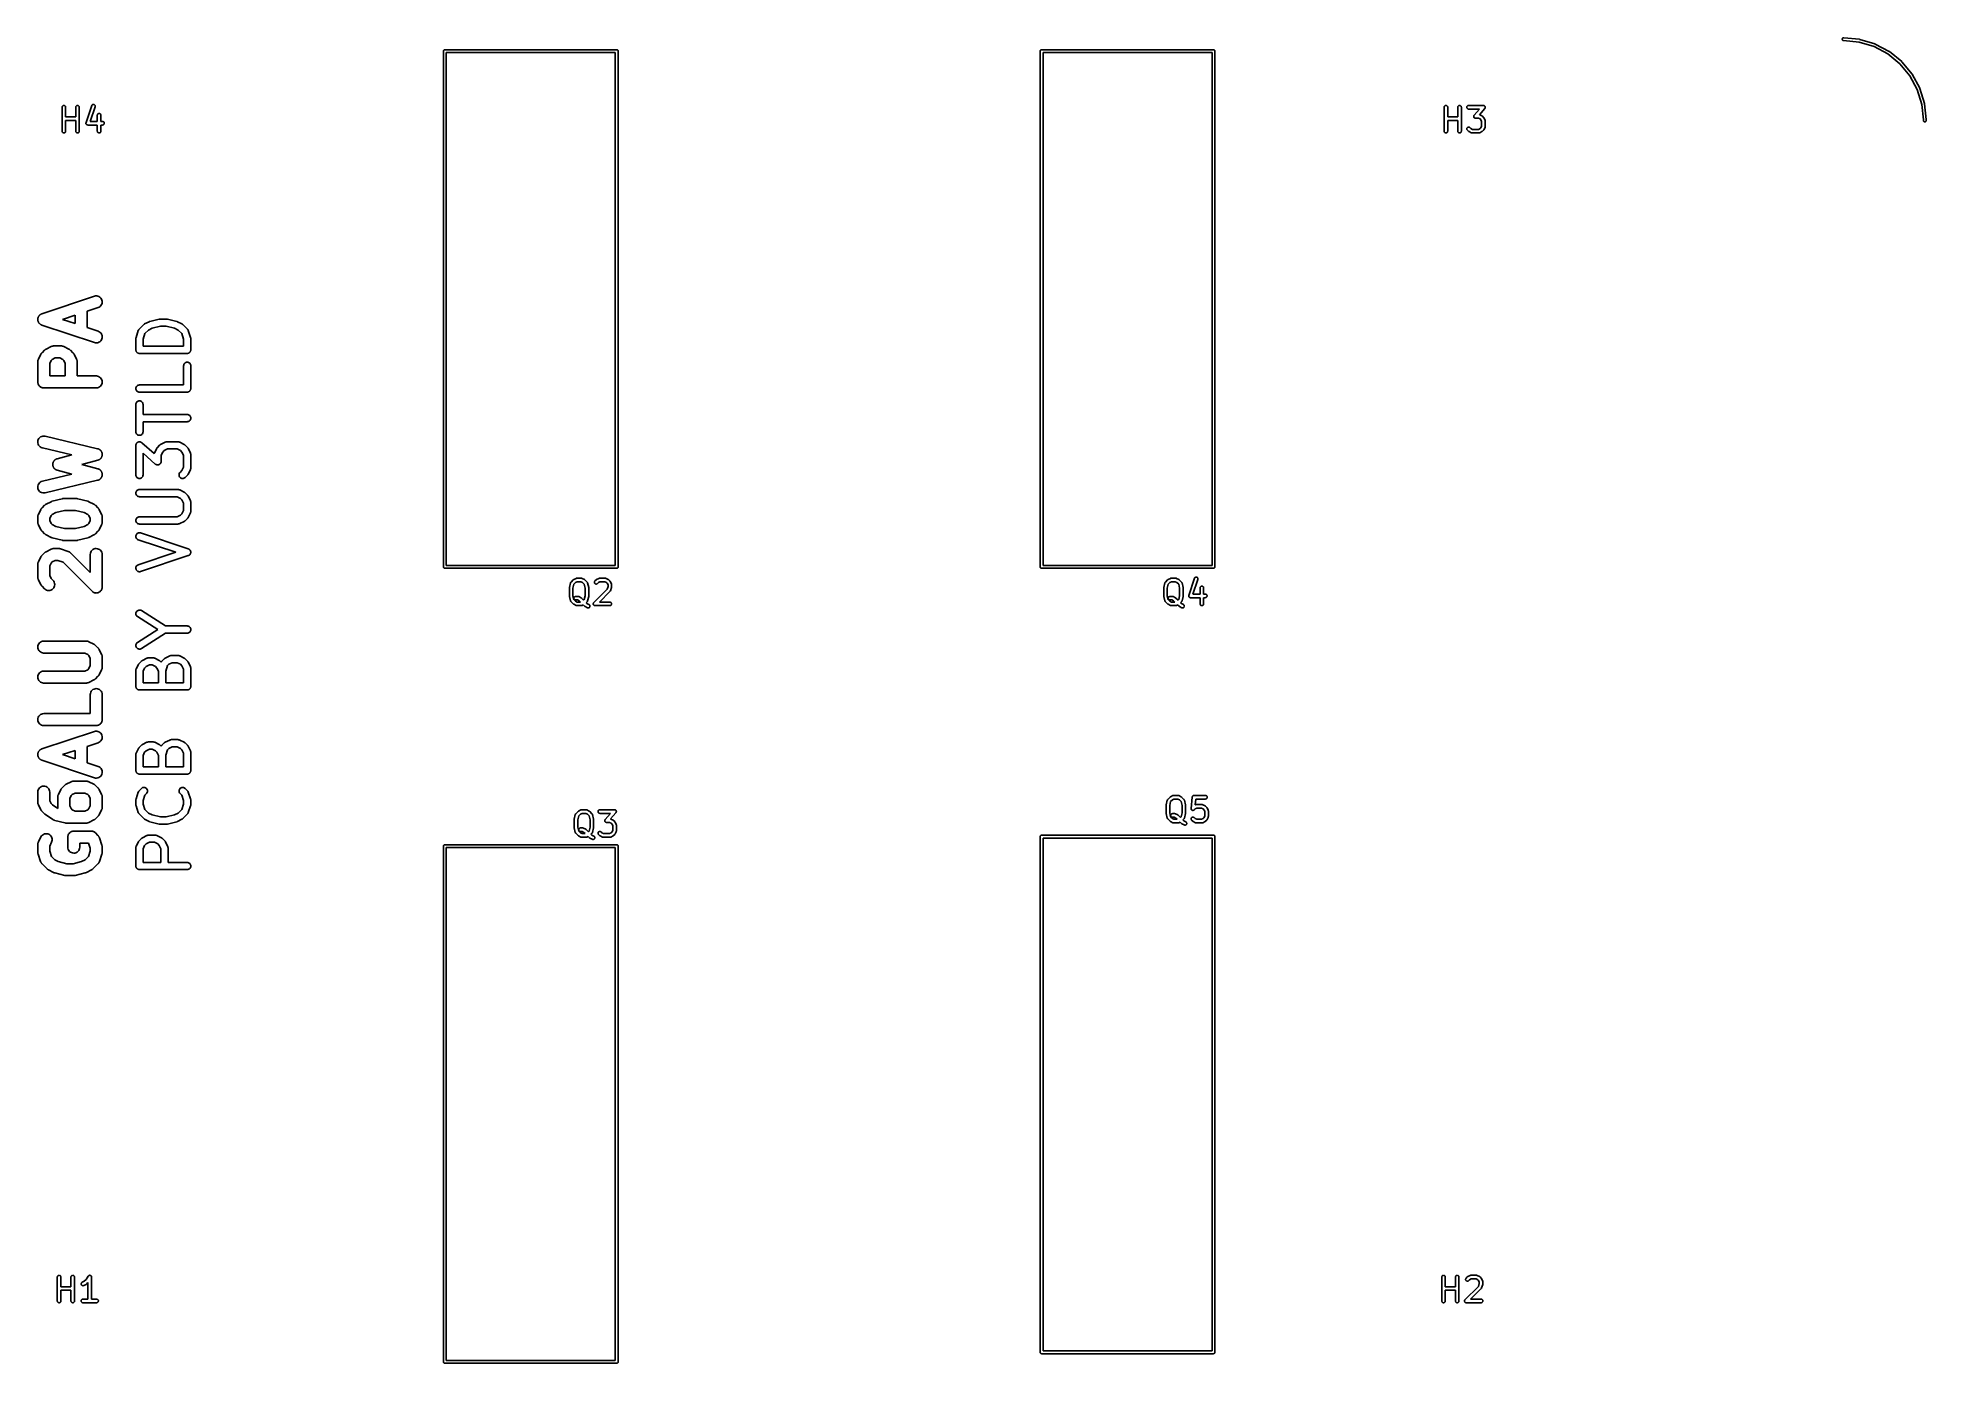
# Model space of a CAD drawing. Extents: x 65.9 to 145.1, y -115.6 to -60.
import ezdxf

# ---------------------------------------------------------------- set-up
doc = ezdxf.new("R2010")
doc.units = 0
doc.header["$MEASUREMENT"] = 0
doc.layers.add('BLACK', color=7, linetype='CONTINUOUS')

msp = doc.modelspace()

# ---------------------------------------------------------------- linework, layer by layer
at = {"layer": 'BLACK', "linetype": 'CONTINUOUS'}
for p, q in [((141.54, -60.0937), (141.543, -60.0823)), ((141.54, -60.1054), (141.54, -60.0937)), ((141.542, -60.1169), (141.54, -60.1054)), ((141.547, -60.1278), (141.542, -60.1169)), ((141.543, -60.0823), (141.547, -60.0715)), ((141.547, -60.0715), (141.554, -60.0618)), ((141.554, -60.0618), (141.562, -60.0535)), ((141.562, -60.0535), (141.572, -60.047)), ((141.572, -60.047), (141.583, -60.0426)), ((141.583, -60.0426), (141.594, -60.0403)), ((141.594, -60.0403), (141.606, -60.0403)), ((141.606, -60.0403), (142.266, -60.105)), ((142.266, -60.105), (142.267, -60.1051)), ((142.267, -60.1051), (142.272, -60.1063)), ((142.272, -60.1063), (142.278, -60.1073)), ((142.278, -60.1073), (142.913, -60.2991)), ((82.9397, -60.6), (82.9409, -60.5882)), ((82.94, -60.603), (82.9397, -60.6)), ((82.94, -82.1971), (82.94, -60.603)), ((82.9409, -60.5882), (82.9443, -60.5769)), ((82.9443, -60.5769), (82.9499, -60.5665)), ((82.9499, -60.5665), (82.9574, -60.5574)), ((82.9574, -60.5574), (82.9665, -60.5499)), ((82.9665, -60.5499), (82.9769, -60.5443)), ((82.9769, -60.5443), (82.9882, -60.5409)), ((82.9882, -60.5409), (82.9971, -60.54)), ((82.9971, -60.54), (83, -60.5397)), ((82.9971, -60.54), (82.9971, -60.54)), ((83, -60.5397), (83.0029, -60.54)), ((83.0029, -60.54), (90.1971, -60.54)), ((83.06, -60.66), (83.06, -82.14)), ((90.14, -60.66), (83.06, -60.66)), ((90.14, -82.14), (90.14, -60.66)), ((90.1971, -60.54), (90.2, -60.5397)), ((90.2, -60.5397), (90.2029, -60.54)), ((90.2029, -60.54), (90.2029, -60.54)), ((90.2029, -60.54), (90.2118, -60.5409)), ((90.2118, -60.5409), (90.2231, -60.5443)), ((90.2231, -60.5443), (90.2335, -60.5499)), ((90.2335, -60.5499), (90.2426, -60.5574)), ((90.2426, -60.5574), (90.2501, -60.5665)), ((90.2501, -60.5665), (90.2557, -60.5769)), ((90.2557, -60.5769), (90.2591, -60.5882)), ((90.2591, -60.5882), (90.2603, -60.6)), ((90.2603, -60.6), (90.26, -60.6029)), ((90.26, -60.6029), (90.26, -82.1971)), ((107.94, -60.6), (107.941, -60.5882)), ((107.94, -60.603), (107.94, -60.6)), ((107.94, -82.1971), (107.94, -60.603)), ((107.941, -60.5882), (107.944, -60.5769)), ((107.944, -60.5769), (107.95, -60.5665)), ((107.95, -60.5665), (107.957, -60.5574)), ((107.957, -60.5574), (107.967, -60.5499)), ((107.967, -60.5499), (107.977, -60.5443)), ((107.977, -60.5443), (107.988, -60.5409)), ((107.988, -60.5409), (107.997, -60.54)), ((107.997, -60.54), (108, -60.5397)), ((107.997, -60.54), (107.997, -60.54)), ((108, -60.5397), (108.003, -60.54)), ((108.003, -60.54), (115.197, -60.54)), ((108.06, -60.66), (108.06, -82.14)), ((115.14, -60.66), (108.06, -60.66)), ((115.14, -82.14), (115.14, -60.66)), ((115.197, -60.54), (115.2, -60.5397)), ((115.2, -60.5397), (115.203, -60.54)), ((115.203, -60.54), (115.203, -60.54)), ((115.203, -60.54), (115.212, -60.5409)), ((115.212, -60.5409), (115.223, -60.5443)), ((115.223, -60.5443), (115.233, -60.5499)), ((115.233, -60.5499), (115.243, -60.5574)), ((115.243, -60.5574), (115.25, -60.5665)), ((115.25, -60.5665), (115.256, -60.5769)), ((115.256, -60.5769), (115.259, -60.5882)), ((115.259, -60.5882), (115.26, -60.6)), ((115.26, -60.6), (115.26, -60.6029)), ((115.26, -60.6029), (115.26, -82.1971)), ((141.553, -60.1376), (141.547, -60.1278)), ((141.561, -60.146), (141.553, -60.1376)), ((141.571, -60.1526), (141.561, -60.146)), ((141.582, -60.1572), (141.571, -60.1526)), ((141.593, -60.1596), (141.582, -60.1572)), ((141.594, -60.1597), (141.593, -60.1596)), ((142.249, -60.2239), (141.594, -60.1597)), ((142.873, -60.4123), (142.249, -60.2239)), ((143.448, -60.7183), (142.873, -60.4123)), ((142.913, -60.2991), (142.914, -60.2994)), ((142.914, -60.2994), (142.919, -60.3015)), ((142.919, -60.3015), (142.924, -60.3036)), ((142.924, -60.3036), (143.51, -60.6151)), ((143.953, -61.1302), (143.448, -60.7183)), ((143.51, -60.6151), (143.51, -60.6155)), ((143.51, -60.6155), (143.515, -60.6186)), ((143.515, -60.6186), (143.519, -60.6216)), ((143.519, -60.6216), (144.034, -61.041)), ((144.369, -61.6325), (143.953, -61.1302)), ((144.034, -61.041), (144.034, -61.0415)), ((144.034, -61.0415), (144.038, -61.0454)), ((144.038, -61.0454), (144.042, -61.0492)), ((144.042, -61.0492), (144.465, -61.5605)), ((144.679, -62.2058), (144.369, -61.6325)), ((144.465, -61.5605), (144.465, -61.5611)), ((144.465, -61.5611), (144.468, -61.5657)), ((144.468, -61.5657), (144.472, -61.5702)), ((144.472, -61.5702), (144.787, -62.1539)), ((144.871, -62.8285), (144.679, -62.2058)), ((144.787, -62.1539), (144.788, -62.1546)), ((144.788, -62.1546), (144.79, -62.1597)), ((144.79, -62.1597), (144.792, -62.1647)), ((144.792, -62.1647), (144.988, -62.7986)), ((66.9631, -62.9513), (66.9647, -62.9368)), ((66.9631, -62.9524), (66.9631, -62.9513)), ((66.9631, -63.9524), (66.9631, -62.9524)), ((66.9647, -62.9368), (66.9692, -62.9228)), ((66.9692, -62.9228), (66.9762, -62.91)), ((66.9762, -62.91), (66.9856, -62.8988)), ((66.9856, -62.8988), (66.997, -62.8896)), ((66.997, -62.8896), (67.01, -62.8828)), ((67.01, -62.8828), (67.024, -62.8787)), ((67.024, -62.8787), (67.0386, -62.8774)), ((67.0386, -62.8774), (67.0532, -62.8789)), ((67.0532, -62.8789), (67.0672, -62.8832)), ((67.0672, -62.8832), (67.08, -62.8902)), ((67.08, -62.8902), (67.0913, -62.8995)), ((67.0913, -62.8995), (67.1006, -62.9109)), ((67.1006, -62.9109), (67.1074, -62.9238)), ((67.1074, -62.9238), (67.1117, -62.9378)), ((67.1117, -62.9378), (67.1131, -62.9524)), ((67.1131, -62.9524), (67.1131, -63.3536)), ((67.5345, -62.9513), (67.5362, -62.9368)), ((67.5345, -62.9524), (67.5345, -62.9513)), ((67.5345, -63.3536), (67.5345, -62.9524)), ((67.5362, -62.9368), (67.5406, -62.9228)), ((67.5406, -62.9228), (67.5476, -62.91)), ((67.5476, -62.91), (67.557, -62.8988)), ((67.557, -62.8988), (67.5685, -62.8896)), ((67.5685, -62.8896), (67.5814, -62.8828)), ((67.5814, -62.8828), (67.5955, -62.8787)), ((67.5955, -62.8787), (67.61, -62.8774)), ((67.61, -62.8774), (67.6246, -62.8789)), ((67.6246, -62.8789), (67.6386, -62.8832)), ((67.6386, -62.8832), (67.6515, -62.8902)), ((67.6515, -62.8902), (67.6627, -62.8995)), ((67.6627, -62.8995), (67.672, -62.9109)), ((67.672, -62.9109), (67.6789, -62.9238)), ((67.6789, -62.9238), (67.6831, -62.9378)), ((67.6831, -62.9378), (67.6845, -62.9524)), ((67.6845, -62.9524), (67.6845, -63.9524)), ((67.9669, -63.5953), (68.205, -62.881)), ((68.3473, -62.9285), (68.1422, -63.544)), ((68.205, -62.881), (68.2054, -62.8801)), ((68.2054, -62.8801), (68.2115, -62.8668)), ((68.2115, -62.8668), (68.2201, -62.8549)), ((68.2201, -62.8549), (68.2309, -62.845)), ((68.2309, -62.845), (68.2434, -62.8373)), ((68.2434, -62.8373), (68.2571, -62.8322)), ((68.2571, -62.8322), (68.2715, -62.8299)), ((68.2715, -62.8299), (68.2862, -62.8304)), ((68.2862, -62.8304), (68.3004, -62.8338)), ((68.3004, -62.8338), (68.3137, -62.8398)), ((68.3137, -62.8398), (68.3256, -62.8484)), ((68.3256, -62.8484), (68.3356, -62.859)), ((68.3356, -62.859), (68.3434, -62.8715)), ((68.3434, -62.8715), (68.3486, -62.8851)), ((68.3506, -62.9142), (68.3473, -62.9285)), ((68.3486, -62.8851), (68.351, -62.8996)), ((68.351, -62.8996), (68.3506, -62.9142)), ((68.4393, -63.2847), (68.4409, -63.2701)), ((68.4393, -63.2857), (68.4393, -63.2847)), ((68.4393, -63.544), (68.4393, -63.2857)), ((68.4409, -63.2701), (68.4453, -63.2562)), ((68.4453, -63.2562), (68.4524, -63.2433)), ((68.4524, -63.2433), (68.4618, -63.2321)), ((68.4618, -63.2321), (68.4732, -63.223)), ((68.4732, -63.223), (68.4862, -63.2162)), ((68.4862, -63.2162), (68.5002, -63.212)), ((68.5002, -63.212), (68.5148, -63.2107)), ((68.5148, -63.2107), (68.5294, -63.2122)), ((68.5294, -63.2122), (68.5433, -63.2166)), ((68.5433, -63.2166), (68.5562, -63.2235)), ((68.5562, -63.2235), (68.5675, -63.2329)), ((68.5675, -63.2329), (68.5768, -63.2442)), ((68.5768, -63.2442), (68.5836, -63.2571)), ((68.5836, -63.2571), (68.5879, -63.2711)), ((68.5879, -63.2711), (68.5893, -63.2857)), ((68.5893, -63.2857), (68.5893, -63.544)), ((124.863, -62.9513), (124.865, -62.9368)), ((124.863, -62.9524), (124.863, -62.9513)), ((124.863, -63.9524), (124.863, -62.9524)), ((124.865, -62.9368), (124.869, -62.9228)), ((124.869, -62.9228), (124.876, -62.91)), ((124.876, -62.91), (124.886, -62.8988)), ((124.886, -62.8988), (124.897, -62.8896)), ((124.897, -62.8896), (124.91, -62.8828)), ((124.91, -62.8828), (124.924, -62.8787)), ((124.924, -62.8787), (124.939, -62.8774)), ((124.939, -62.8774), (124.953, -62.8789)), ((124.953, -62.8789), (124.967, -62.8832)), ((124.967, -62.8832), (124.98, -62.8902)), ((124.98, -62.8902), (124.991, -62.8995)), ((124.991, -62.8995), (125.001, -62.9109)), ((125.001, -62.9109), (125.007, -62.9238)), ((125.007, -62.9238), (125.012, -62.9378)), ((125.012, -62.9378), (125.013, -62.9524)), ((125.013, -62.9524), (125.013, -63.3536)), ((125.435, -62.9513), (125.436, -62.9368)), ((125.435, -62.9524), (125.435, -62.9513)), ((125.435, -63.3536), (125.435, -62.9524)), ((125.436, -62.9368), (125.441, -62.9228)), ((125.441, -62.9228), (125.448, -62.91)), ((125.448, -62.91), (125.457, -62.8988)), ((125.457, -62.8988), (125.468, -62.8896)), ((125.468, -62.8896), (125.481, -62.8828)), ((125.481, -62.8828), (125.495, -62.8787)), ((125.495, -62.8787), (125.51, -62.8774)), ((125.51, -62.8774), (125.525, -62.8789)), ((125.525, -62.8789), (125.539, -62.8832)), ((125.539, -62.8832), (125.551, -62.8902)), ((125.551, -62.8902), (125.563, -62.8995)), ((125.563, -62.8995), (125.572, -62.9109)), ((125.572, -62.9109), (125.579, -62.9238)), ((125.579, -62.9238), (125.583, -62.9378)), ((125.583, -62.9378), (125.585, -62.9524)), ((125.585, -62.9524), (125.585, -63.9524)), ((125.815, -62.9519), (125.817, -62.9373)), ((125.817, -62.9664), (125.815, -62.9519)), ((125.817, -62.9373), (125.821, -62.9233)), ((125.821, -62.9805), (125.817, -62.9664)), ((125.821, -62.9233), (125.828, -62.9104)), ((125.828, -62.9934), (125.821, -62.9805)), ((125.828, -62.9104), (125.838, -62.8992)), ((125.837, -63.0049), (125.828, -62.9934)), ((125.848, -63.0143), (125.837, -63.0049)), ((125.838, -62.8992), (125.849, -62.8899)), ((125.861, -63.0213), (125.848, -63.0143)), ((125.849, -62.8899), (125.862, -62.883)), ((125.875, -63.0257), (125.861, -63.0213)), ((125.862, -62.883), (125.876, -62.8788)), ((125.889, -63.0274), (125.875, -63.0257)), ((125.876, -62.8788), (125.89, -62.8774)), ((125.89, -63.0274), (125.889, -63.0274)), ((125.89, -62.8774), (126.51, -62.8774)), ((126.344, -63.0274), (125.89, -63.0274)), ((126.113, -63.2937), (126.114, -63.2914)), ((126.114, -63.2914), (126.117, -63.2878)), ((126.117, -63.2878), (126.12, -63.2839)), ((126.12, -63.2839), (126.344, -63.0274)), ((126.566, -63.0018), (126.339, -63.2611)), ((126.339, -63.2611), (126.344, -63.2629)), ((126.344, -63.2629), (126.349, -63.2644)), ((126.349, -63.2644), (126.351, -63.2655)), ((126.351, -63.2655), (126.353, -63.2663)), ((126.353, -63.2663), (126.448, -63.3139)), ((126.51, -62.8774), (126.511, -62.8774)), ((126.511, -62.8774), (126.515, -62.8779)), ((126.515, -62.8779), (126.52, -62.8781)), ((126.52, -62.8781), (126.523, -62.8787)), ((126.523, -62.8787), (126.525, -62.879)), ((126.525, -62.879), (126.53, -62.8804)), ((126.53, -62.8804), (126.534, -62.8815)), ((126.534, -62.8815), (126.537, -62.8826)), ((126.537, -62.8826), (126.539, -62.8834)), ((126.539, -62.8834), (126.543, -62.8857)), ((126.543, -62.8857), (126.547, -62.8877)), ((126.547, -62.8877), (126.55, -62.8892)), ((126.55, -62.8892), (126.552, -62.8905)), ((126.552, -62.8905), (126.555, -62.8935)), ((126.555, -62.8935), (126.559, -62.8963)), ((126.559, -62.8963), (126.561, -62.8982)), ((126.561, -62.8982), (126.563, -62.8999)), ((126.563, -62.8999), (126.566, -62.9036)), ((126.566, -62.9036), (126.569, -62.907)), ((126.569, -62.9979), (126.566, -63.0018)), ((126.569, -62.907), (126.571, -62.9093)), ((126.572, -62.9943), (126.569, -62.9979)), ((126.571, -62.9093), (126.572, -62.9113)), ((126.572, -62.9113), (126.574, -62.9155)), ((126.573, -62.992), (126.572, -62.9943)), ((126.574, -62.9899), (126.573, -62.992)), ((126.574, -62.9155), (126.577, -62.9195)), ((126.576, -62.9856), (126.574, -62.9899)), ((126.579, -62.9814), (126.576, -62.9856)), ((126.577, -62.9195), (126.578, -62.922)), ((126.578, -62.922), (126.579, -62.9243)), ((126.579, -62.9243), (126.58, -62.9288)), ((126.581, -62.9765), (126.579, -62.9789)), ((126.579, -62.9789), (126.579, -62.9814)), ((126.58, -62.9288), (126.582, -62.9332)), ((126.582, -62.9719), (126.581, -62.9765)), ((126.582, -62.9332), (126.582, -62.9358)), ((126.582, -62.9358), (126.583, -62.9383)), ((126.583, -62.9675), (126.582, -62.9719)), ((126.583, -62.9383), (126.584, -62.943)), ((126.584, -62.9623), (126.583, -62.9648)), ((126.583, -62.9648), (126.583, -62.9675)), ((126.584, -62.943), (126.584, -62.9477)), ((126.584, -62.9477), (126.584, -62.9503)), ((126.584, -62.9503), (126.585, -62.9529)), ((126.585, -62.9529), (126.584, -62.9576)), ((126.584, -62.9576), (126.584, -62.9623)), ((144.94, -63.4795), (144.871, -62.8285)), ((144.988, -62.7986), (144.988, -62.7994)), ((144.988, -62.7994), (144.989, -62.8048)), ((144.989, -62.8048), (144.99, -62.8101)), ((144.99, -62.8101), (145.06, -63.47)), ((66.9645, -63.9669), (66.9631, -63.9524)), ((66.9688, -63.981), (66.9645, -63.9669)), ((66.9756, -63.9939), (66.9688, -63.981)), ((66.9849, -64.0052), (66.9756, -63.9939)), ((66.9962, -64.0146), (66.9849, -64.0052)), ((67.009, -64.0215), (66.9962, -64.0146)), ((67.023, -64.0258), (67.009, -64.0215)), ((67.0376, -64.0274), (67.023, -64.0258)), ((67.0521, -64.0261), (67.0376, -64.0274)), ((67.0662, -64.0219), (67.0521, -64.0261)), ((67.0792, -64.0151), (67.0662, -64.0219)), ((67.0906, -64.006), (67.0792, -64.0151)), ((67.1, -63.9948), (67.0906, -64.006)), ((67.107, -63.9819), (67.1, -63.9948)), ((67.1115, -63.968), (67.107, -63.9819)), ((67.1131, -63.9534), (67.1115, -63.968)), ((67.1131, -63.3536), (67.5345, -63.3536)), ((67.5345, -63.5036), (67.1131, -63.5036)), ((67.1131, -63.5036), (67.1131, -63.9524)), ((67.1131, -63.9524), (67.1131, -63.9534)), ((67.5345, -63.9524), (67.5345, -63.5036)), ((67.536, -63.9669), (67.5345, -63.9524)), ((67.5402, -63.981), (67.536, -63.9669)), ((67.5471, -63.9939), (67.5402, -63.981)), ((67.5563, -64.0052), (67.5471, -63.9939)), ((67.5676, -64.0146), (67.5563, -64.0052)), ((67.5805, -64.0215), (67.5676, -64.0146)), ((67.5944, -64.0258), (67.5805, -64.0215)), ((67.609, -64.0274), (67.5944, -64.0258)), ((67.6236, -64.0261), (67.609, -64.0274)), ((67.6376, -64.0219), (67.6236, -64.0261)), ((67.6506, -64.0151), (67.6376, -64.0219)), ((67.662, -64.006), (67.6506, -64.0151)), ((67.6714, -63.9948), (67.662, -64.006)), ((67.6785, -63.9819), (67.6714, -63.9948)), ((67.6829, -63.968), (67.6785, -63.9819)), ((67.6845, -63.9534), (67.6829, -63.968)), ((67.6845, -63.9524), (67.6845, -63.9534)), ((67.9631, -63.6185), (67.9636, -63.6141)), ((67.9634, -63.6214), (67.9631, -63.6185)), ((67.9633, -63.6242), (67.9634, -63.6214)), ((67.964, -63.6286), (67.9633, -63.6242)), ((67.9636, -63.6141), (67.9637, -63.6096)), ((67.9637, -63.6096), (67.9643, -63.6068)), ((67.9644, -63.6331), (67.964, -63.6286)), ((67.9643, -63.6068), (67.9646, -63.604)), ((67.9652, -63.6359), (67.9644, -63.6331)), ((67.9646, -63.604), (67.966, -63.5997)), ((67.9657, -63.6387), (67.9652, -63.6359)), ((67.9673, -63.6428), (67.9657, -63.6387)), ((67.966, -63.5997), (67.9669, -63.5953)), ((67.9686, -63.6471), (67.9673, -63.6428)), ((67.9699, -63.6497), (67.9686, -63.6471)), ((67.9709, -63.6524), (67.9699, -63.6497)), ((67.9733, -63.6562), (67.9709, -63.6524)), ((67.9753, -63.6601), (67.9733, -63.6562)), ((67.9771, -63.6623), (67.9753, -63.6601)), ((67.9786, -63.6648), (67.9771, -63.6623)), ((67.9817, -63.668), (67.9786, -63.6648)), ((67.9845, -63.6715), (67.9817, -63.668)), ((67.9867, -63.6734), (67.9845, -63.6715)), ((67.9887, -63.6754), (67.9867, -63.6734)), ((67.9923, -63.6781), (67.9887, -63.6754)), ((67.9957, -63.6809), (67.9923, -63.6781)), ((67.9982, -63.6823), (67.9957, -63.6809)), ((68.0006, -63.684), (67.9982, -63.6823)), ((68.0046, -63.6858), (68.0006, -63.684)), ((68.0085, -63.688), (68.0046, -63.6858)), ((68.0113, -63.6888), (68.0085, -63.688)), ((68.0139, -63.69), (68.0113, -63.6888)), ((68.0182, -63.6911), (68.0139, -63.69)), ((68.0225, -63.6924), (68.0182, -63.6911)), ((68.0253, -63.6927), (68.0225, -63.6924)), ((68.0281, -63.6934), (68.0253, -63.6927)), ((68.0326, -63.6935), (68.0281, -63.6934)), ((68.037, -63.694), (68.0326, -63.6935)), ((68.0381, -63.694), (68.037, -63.694)), ((68.4393, -63.694), (68.0381, -63.694)), ((68.1422, -63.544), (68.4393, -63.544)), ((68.4393, -63.9524), (68.4393, -63.694)), ((68.4407, -63.9669), (68.4393, -63.9524)), ((68.4449, -63.981), (68.4407, -63.9669)), ((68.4518, -63.9939), (68.4449, -63.981)), ((68.4611, -64.0052), (68.4518, -63.9939)), ((68.4723, -64.0146), (68.4611, -64.0052)), ((68.4852, -64.0215), (68.4723, -64.0146)), ((68.4992, -64.0258), (68.4852, -64.0215)), ((68.5138, -64.0274), (68.4992, -64.0258)), ((68.5283, -64.0261), (68.5138, -64.0274)), ((68.5424, -64.0219), (68.5283, -64.0261)), ((68.5554, -64.0151), (68.5424, -64.0219)), ((68.5668, -64.006), (68.5554, -64.0151)), ((68.5762, -63.9948), (68.5668, -64.006)), ((68.5832, -63.9819), (68.5762, -63.9948)), ((68.5876, -63.968), (68.5832, -63.9819)), ((68.5893, -63.9534), (68.5876, -63.968)), ((68.5893, -63.544), (68.6571, -63.544)), ((68.6571, -63.694), (68.5893, -63.694)), ((68.5893, -63.694), (68.5893, -63.9524)), ((68.5893, -63.9524), (68.5893, -63.9534)), ((68.6571, -63.544), (68.6582, -63.5441)), ((68.6717, -63.6926), (68.6571, -63.694)), ((68.6582, -63.5441), (68.6727, -63.5457)), ((68.6857, -63.6884), (68.6717, -63.6926)), ((68.6727, -63.5457), (68.6867, -63.5501)), ((68.6986, -63.6815), (68.6857, -63.6884)), ((68.6867, -63.5501), (68.6995, -63.5572)), ((68.71, -63.6723), (68.6986, -63.6815)), ((68.6995, -63.5572), (68.7107, -63.5666)), ((68.7193, -63.661), (68.71, -63.6723)), ((68.7107, -63.5666), (68.7199, -63.578)), ((68.7263, -63.6481), (68.7193, -63.661)), ((68.7199, -63.578), (68.7267, -63.591)), ((68.7306, -63.6341), (68.7263, -63.6481)), ((68.7267, -63.591), (68.7308, -63.605)), ((68.7321, -63.6196), (68.7306, -63.6341)), ((68.7308, -63.605), (68.7321, -63.6196)), ((124.865, -63.9669), (124.863, -63.9524)), ((124.869, -63.981), (124.865, -63.9669)), ((124.876, -63.9939), (124.869, -63.981)), ((124.885, -64.0052), (124.876, -63.9939)), ((124.896, -64.0146), (124.885, -64.0052)), ((124.909, -64.0215), (124.896, -64.0146)), ((124.923, -64.0258), (124.909, -64.0215)), ((124.938, -64.0274), (124.923, -64.0258)), ((124.952, -64.0261), (124.938, -64.0274)), ((124.966, -64.0219), (124.952, -64.0261)), ((124.979, -64.0151), (124.966, -64.0219)), ((124.991, -64.006), (124.979, -64.0151)), ((125, -63.9948), (124.991, -64.006)), ((125.007, -63.9819), (125, -63.9948)), ((125.011, -63.968), (125.007, -63.9819)), ((125.013, -63.9534), (125.011, -63.968)), ((125.013, -63.3536), (125.435, -63.3536)), ((125.435, -63.5036), (125.013, -63.5036)), ((125.013, -63.5036), (125.013, -63.9524)), ((125.013, -63.9524), (125.013, -63.9534)), ((125.435, -63.9524), (125.435, -63.5036)), ((125.436, -63.9669), (125.435, -63.9524)), ((125.44, -63.981), (125.436, -63.9669)), ((125.447, -63.9939), (125.44, -63.981)), ((125.456, -64.0052), (125.447, -63.9939)), ((125.468, -64.0146), (125.456, -64.0052)), ((125.48, -64.0215), (125.468, -64.0146)), ((125.494, -64.0258), (125.48, -64.0215)), ((125.509, -64.0274), (125.494, -64.0258)), ((125.524, -64.0261), (125.509, -64.0274)), ((125.538, -64.0219), (125.524, -64.0261)), ((125.551, -64.0151), (125.538, -64.0219)), ((125.562, -64.006), (125.551, -64.0151)), ((125.571, -63.9948), (125.562, -64.006)), ((125.578, -63.9819), (125.571, -63.9948)), ((125.583, -63.968), (125.578, -63.9819)), ((125.585, -63.9534), (125.583, -63.968)), ((125.585, -63.9524), (125.585, -63.9534)), ((125.815, -63.8564), (125.817, -63.8418)), ((125.817, -63.8709), (125.815, -63.8564)), ((125.817, -63.8418), (125.821, -63.8278)), ((125.821, -63.885), (125.817, -63.8709)), ((125.821, -63.8278), (125.828, -63.815)), ((125.828, -63.898), (125.821, -63.885)), ((125.828, -63.815), (125.838, -63.8037)), ((125.837, -63.9094), (125.828, -63.898)), ((125.837, -63.9102), (125.837, -63.9094)), ((125.885, -63.9578), (125.837, -63.9102)), ((125.838, -63.8037), (125.849, -63.7945)), ((125.849, -63.7945), (125.862, -63.7877)), ((125.862, -63.7877), (125.876, -63.7835)), ((125.876, -63.7835), (125.891, -63.7821)), ((125.888, -63.9605), (125.885, -63.9578)), ((125.891, -63.9634), (125.888, -63.9605)), ((125.891, -63.7821), (125.905, -63.7836)), ((125.894, -63.9651), (125.891, -63.9634)), ((125.896, -63.9671), (125.894, -63.9651)), ((125.9, -63.9691), (125.896, -63.9671)), ((125.904, -63.9714), (125.9, -63.9691)), ((125.905, -63.9718), (125.904, -63.9714)), ((125.905, -63.7836), (125.919, -63.7879)), ((126, -64.0195), (125.905, -63.9718)), ((125.919, -63.7879), (125.932, -63.7948)), ((125.932, -63.7948), (125.944, -63.8041)), ((125.944, -63.8041), (125.983, -63.8431)), ((125.983, -63.8431), (126.051, -63.8774)), ((126.002, -64.0203), (126, -64.0195)), ((126.004, -64.0213), (126.002, -64.0203)), ((126.009, -64.0229), (126.004, -64.0213)), ((126.013, -64.0247), (126.009, -64.0229)), ((126.016, -64.0251), (126.013, -64.0247)), ((126.018, -64.0257), (126.016, -64.0251)), ((126.023, -64.0263), (126.018, -64.0257)), ((126.028, -64.0272), (126.023, -64.0263)), ((126.03, -64.0271), (126.028, -64.0272)), ((126.032, -64.0274), (126.03, -64.0271)), ((126.033, -64.0274), (126.032, -64.0274)), ((126.319, -64.0274), (126.033, -64.0274)), ((126.051, -63.8774), (126.301, -63.8774)), ((126.101, -63.3328), (126.102, -63.3281)), ((126.101, -63.3354), (126.101, -63.3328)), ((126.101, -63.3381), (126.101, -63.3354)), ((126.102, -63.3427), (126.101, -63.3381)), ((126.102, -63.3209), (126.103, -63.3183)), ((126.102, -63.3234), (126.102, -63.3209)), ((126.102, -63.3281), (126.102, -63.3234)), ((126.103, -63.3474), (126.102, -63.3427)), ((126.103, -63.3183), (126.104, -63.3138)), ((126.103, -63.3499), (126.103, -63.3474)), ((126.104, -63.3525), (126.103, -63.3499)), ((126.104, -63.3138), (126.105, -63.3092)), ((126.105, -63.3569), (126.104, -63.3525)), ((126.105, -63.3092), (126.106, -63.3068)), ((126.107, -63.3614), (126.105, -63.3569)), ((126.106, -63.3068), (126.107, -63.3043)), ((126.107, -63.3043), (126.109, -63.3001)), ((126.108, -63.3638), (126.107, -63.3614)), ((126.109, -63.3662), (126.108, -63.3638)), ((126.109, -63.3001), (126.111, -63.2958)), ((126.111, -63.3702), (126.109, -63.3662)), ((126.111, -63.2958), (126.113, -63.2937)), ((126.113, -63.3744), (126.111, -63.3702)), ((126.115, -63.3764), (126.113, -63.3744)), ((126.116, -63.3787), (126.115, -63.3764)), ((126.12, -63.3821), (126.116, -63.3787)), ((126.123, -63.3858), (126.12, -63.3821)), ((126.125, -63.3875), (126.123, -63.3858)), ((126.126, -63.3894), (126.125, -63.3875)), ((126.13, -63.3922), (126.126, -63.3894)), ((126.134, -63.3952), (126.13, -63.3922)), ((126.136, -63.3965), (126.134, -63.3952)), ((126.138, -63.398), (126.136, -63.3965)), ((126.143, -63.4), (126.138, -63.398)), ((126.147, -63.4023), (126.143, -63.4)), ((126.149, -63.4031), (126.147, -63.4023)), ((126.152, -63.4042), (126.149, -63.4031)), ((126.156, -63.4053), (126.152, -63.4042)), ((126.161, -63.4067), (126.156, -63.4053)), ((126.163, -63.407), (126.161, -63.4067)), ((126.166, -63.4076), (126.163, -63.407)), ((126.17, -63.4078), (126.166, -63.4076)), ((126.175, -63.4083), (126.17, -63.4078)), ((126.176, -63.4083), (126.175, -63.4083)), ((126.301, -63.4083), (126.176, -63.4083)), ((126.37, -63.4426), (126.301, -63.4083)), ((126.301, -63.8774), (126.37, -63.8431)), ((126.321, -64.0272), (126.319, -64.0274)), ((126.323, -64.0273), (126.321, -64.0272)), ((126.329, -64.0265), (126.323, -64.0273)), ((126.334, -64.026), (126.329, -64.0265)), ((126.336, -64.0253), (126.334, -64.026)), ((126.338, -64.025), (126.336, -64.0253)), ((126.343, -64.0232), (126.338, -64.025)), ((126.348, -64.0217), (126.343, -64.0232)), ((126.35, -64.0207), (126.348, -64.0217)), ((126.352, -64.0199), (126.35, -64.0207)), ((126.353, -64.0195), (126.352, -64.0199)), ((126.448, -63.9718), (126.353, -64.0195)), ((126.4, -63.473), (126.37, -63.4426)), ((126.37, -63.8431), (126.4, -63.8127)), ((126.435, -63.5415), (126.4, -63.473)), ((126.4, -63.8127), (126.435, -63.7442)), ((126.435, -63.7442), (126.435, -63.5415)), ((126.448, -63.3139), (126.449, -63.3143)), ((126.451, -63.9696), (126.448, -63.9718)), ((126.449, -63.3143), (126.452, -63.3166)), ((126.455, -63.9677), (126.451, -63.9696)), ((126.452, -63.3166), (126.456, -63.3186)), ((126.458, -63.9657), (126.455, -63.9677)), ((126.456, -63.3186), (126.458, -63.3206)), ((126.458, -63.3206), (126.461, -63.3223)), ((126.46, -63.9641), (126.458, -63.9657)), ((126.463, -63.9612), (126.46, -63.9641)), ((126.461, -63.3223), (126.464, -63.3252)), ((126.467, -63.9585), (126.463, -63.9612)), ((126.464, -63.3252), (126.467, -63.3279)), ((126.467, -63.3279), (126.515, -63.3755)), ((126.515, -63.9102), (126.467, -63.9578)), ((126.467, -63.9578), (126.467, -63.9585)), ((126.515, -63.3755), (126.516, -63.3763)), ((126.518, -63.9069), (126.515, -63.9102)), ((126.516, -63.3763), (126.518, -63.3796)), ((126.518, -63.3796), (126.521, -63.3826)), ((126.521, -63.9039), (126.518, -63.9069)), ((126.521, -63.3826), (126.523, -63.3853)), ((126.522, -63.9013), (126.521, -63.9039)), ((126.524, -63.8989), (126.522, -63.9013)), ((126.523, -63.3853), (126.525, -63.3877)), ((126.526, -63.8952), (126.524, -63.8989)), ((126.525, -63.3877), (126.527, -63.3915)), ((126.529, -63.8916), (126.526, -63.8952)), ((126.527, -63.3915), (126.529, -63.395)), ((126.529, -63.395), (126.577, -63.4903)), ((126.577, -63.7954), (126.529, -63.8907)), ((126.529, -63.8907), (126.529, -63.8916)), ((126.577, -63.4903), (126.577, -63.4912)), ((126.577, -63.4912), (126.578, -63.4933)), ((126.578, -63.7914), (126.577, -63.7934)), ((126.577, -63.7934), (126.577, -63.7954)), ((126.578, -63.4933), (126.579, -63.4952)), ((126.58, -63.7866), (126.578, -63.7914)), ((126.579, -63.4952), (126.58, -63.5001)), ((126.58, -63.5001), (126.582, -63.5049)), ((126.582, -63.7818), (126.58, -63.7866)), ((126.582, -63.5049), (126.582, -63.5071)), ((126.582, -63.5071), (126.583, -63.5092)), ((126.583, -63.7775), (126.582, -63.7796)), ((126.582, -63.7796), (126.582, -63.7818)), ((126.583, -63.5092), (126.584, -63.5143)), ((126.584, -63.7674), (126.583, -63.7724)), ((126.583, -63.7724), (126.583, -63.7775)), ((126.584, -63.5143), (126.584, -63.5194)), ((126.584, -63.5194), (126.584, -63.5216)), ((126.584, -63.5216), (126.585, -63.5238)), ((126.585, -63.763), (126.584, -63.7651)), ((126.584, -63.7651), (126.584, -63.7674)), ((126.585, -63.5238), (126.585, -63.7619)), ((126.585, -63.7619), (126.585, -63.763)), ((144.94, -63.5002), (144.94, -63.4795)), ((144.941, -63.5119), (144.94, -63.5002)), ((144.945, -63.5231), (144.941, -63.5119)), ((144.95, -63.5334), (144.945, -63.5231)), ((144.958, -63.5424), (144.95, -63.5334)), ((144.967, -63.5499), (144.958, -63.5424)), ((144.977, -63.5554), (144.967, -63.5499)), ((144.988, -63.5588), (144.977, -63.5554)), ((145, -63.56), (144.988, -63.5588)), ((145.011, -63.5589), (145, -63.56)), ((145.023, -63.5556), (145.011, -63.5589)), ((145.033, -63.5501), (145.023, -63.5556)), ((145.042, -63.5427), (145.033, -63.5501)), ((145.05, -63.5337), (145.042, -63.5427)), ((145.055, -63.5234), (145.05, -63.5337)), ((145.059, -63.5123), (145.055, -63.5234)), ((145.06, -63.5006), (145.059, -63.5123)), ((145.06, -63.47), (145.06, -63.4708)), ((145.06, -63.4708), (145.06, -63.4734)), ((145.06, -63.4734), (145.06, -63.4761)), ((145.06, -63.4761), (145.06, -63.4998)), ((145.06, -63.4998), (145.06, -63.5006)), ((66.1162, -71.6009), (68.3162, -70.8676)), ((68.3162, -70.8676), (68.3195, -70.8665)), ((68.3195, -70.8665), (68.3672, -70.8563)), ((68.3672, -70.8563), (68.416, -70.8556)), ((68.416, -70.8556), (68.464, -70.8644)), ((68.464, -70.8644), (68.5094, -70.8823)), ((68.5094, -70.8823), (68.5504, -70.9087)), ((68.5504, -70.9087), (68.5855, -70.9426)), ((68.5855, -70.9426), (68.6134, -70.9827)), ((68.6134, -70.9827), (68.633, -71.0274)), ((68.6361, -71.1718), (68.6185, -71.2173)), ((68.633, -71.0274), (68.6435, -71.075)), ((68.6445, -71.1238), (68.6361, -71.1718)), ((68.6435, -71.075), (68.6445, -71.1238)), ((65.9457, -71.8536), (65.9463, -71.8364)), ((65.9469, -71.8607), (65.9457, -71.8536)), ((65.946, -71.8191), (65.9472, -71.812)), ((65.9463, -71.8364), (65.946, -71.8191)), ((65.947, -71.8678), (65.9469, -71.8607)), ((65.9507, -71.8847), (65.947, -71.8678)), ((65.9472, -71.812), (65.9475, -71.8049)), ((65.9475, -71.8049), (65.9514, -71.788)), ((65.9535, -71.9018), (65.9507, -71.8847)), ((65.9514, -71.788), (65.9544, -71.771)), ((65.956, -71.9085), (65.9535, -71.9018)), ((65.9544, -71.771), (65.957, -71.7643)), ((65.9575, -71.9155), (65.956, -71.9085)), ((65.957, -71.7643), (65.9586, -71.7574)), ((65.9645, -71.9313), (65.9575, -71.9155)), ((65.9586, -71.7574), (65.9658, -71.7416)), ((65.9705, -71.9476), (65.9645, -71.9313)), ((65.9658, -71.7416), (65.972, -71.7255)), ((65.9742, -71.9536), (65.9705, -71.9476)), ((65.972, -71.7255), (65.9759, -71.7195)), ((65.9771, -71.9602), (65.9742, -71.9536)), ((65.9759, -71.7195), (65.9788, -71.713)), ((65.987, -71.9744), (65.9771, -71.9602)), ((65.9788, -71.713), (65.9889, -71.6989)), ((65.996, -71.9891), (65.987, -71.9744)), ((65.9889, -71.6989), (65.9981, -71.6843)), ((66.0009, -71.9944), (65.996, -71.9891)), ((65.9981, -71.6843), (66.0031, -71.6791)), ((66.005, -72.0002), (66.0009, -71.9944)), ((66.0031, -71.6791), (66.0072, -71.6733)), ((66.0072, -71.6733), (66.0198, -71.6615)), ((66.0198, -71.6615), (66.0318, -71.6489)), ((66.0318, -71.6489), (66.0376, -71.6448)), ((66.0376, -71.6448), (66.0428, -71.6399)), ((66.0428, -71.6399), (66.0575, -71.6308)), ((66.0575, -71.6308), (66.0716, -71.6208)), ((66.0716, -71.6208), (66.0781, -71.6179)), ((66.0781, -71.6179), (66.0842, -71.6141)), ((66.0842, -71.6141), (66.1004, -71.608)), ((66.1004, -71.608), (66.1162, -71.6009)), ((67.5167, -71.6611), (66.9858, -71.8381)), ((66.9858, -71.8381), (67.5167, -72.015)), ((67.5167, -72.015), (67.5167, -71.6611)), ((68.4743, -71.3419), (68.0167, -71.4945)), ((68.0167, -71.4945), (68.0167, -72.1817)), ((68.5189, -71.3221), (68.4743, -71.3419)), ((68.5587, -71.2939), (68.5189, -71.3221)), ((68.5923, -71.2586), (68.5587, -71.2939)), ((68.6185, -71.2173), (68.5923, -71.2586)), ((70.4234, -72.0277), (70.6139, -71.9325)), ((70.6139, -71.9325), (70.6157, -71.9316)), ((70.6157, -71.9316), (70.6164, -71.9313)), ((70.6164, -71.9313), (70.617, -71.931)), ((70.617, -71.931), (70.6301, -71.9263)), ((70.6301, -71.9263), (70.6432, -71.9215)), ((70.6432, -71.9215), (70.6439, -71.9214)), ((70.6439, -71.9214), (70.6446, -71.9211)), ((70.6446, -71.9211), (71.0255, -71.8259)), ((71.0255, -71.8259), (71.0276, -71.8254)), ((71.0276, -71.8254), (71.0302, -71.8251)), ((71.0302, -71.8251), (71.0328, -71.8243)), ((71.0328, -71.8243), (71.0447, -71.8231)), ((71.0447, -71.8231), (71.0566, -71.8215)), ((71.0566, -71.8215), (71.0592, -71.8217)), ((71.0592, -71.8217), (71.0619, -71.8214)), ((71.0619, -71.8214), (71.3476, -71.8214)), ((71.3476, -71.8214), (71.3497, -71.8214)), ((71.3497, -71.8214), (71.3524, -71.8217)), ((71.3524, -71.8217), (71.355, -71.8216)), ((71.355, -71.8216), (71.3669, -71.8234)), ((71.3669, -71.8234), (71.3788, -71.8247)), ((71.3788, -71.8247), (71.3814, -71.8255)), ((71.3814, -71.8255), (71.384, -71.8259)), ((71.384, -71.8259), (71.765, -71.9211)), ((71.765, -71.9211), (71.767, -71.9217)), ((71.767, -71.9217), (71.7676, -71.9219)), ((71.7676, -71.9219), (71.7683, -71.922)), ((71.7683, -71.922), (71.7813, -71.927)), ((71.7813, -71.927), (71.7944, -71.9319)), ((71.7944, -71.9319), (71.795, -71.9323)), ((71.795, -71.9323), (71.7957, -71.9325)), ((71.7957, -71.9325), (71.9861, -72.0277)), ((66.0174, -72.0122), (66.005, -72.0002)), ((66.0291, -72.0249), (66.0174, -72.0122)), ((66.0349, -72.0292), (66.0291, -72.0249)), ((66.0401, -72.0341), (66.0349, -72.0292)), ((66.0546, -72.0435), (66.0401, -72.0341)), ((66.0686, -72.0536), (66.0546, -72.0435)), ((66.0751, -72.0566), (66.0686, -72.0536)), ((66.0811, -72.0605), (66.0751, -72.0566)), ((66.0972, -72.0669), (66.0811, -72.0605)), ((66.1129, -72.0741), (66.0972, -72.0669)), ((66.1162, -72.0753), (66.1129, -72.0741)), ((68.3162, -72.8086), (66.1162, -72.0753)), ((68.0167, -72.1817), (68.4743, -72.3343)), ((68.4743, -72.3343), (68.4776, -72.3354)), ((68.4776, -72.3354), (68.5219, -72.3559)), ((68.5477, -72.7696), (68.5063, -72.7954)), ((68.5219, -72.3559), (68.5613, -72.3846)), ((68.5832, -72.7362), (68.5477, -72.7696)), ((68.5613, -72.3846), (68.5945, -72.4204)), ((68.6117, -72.6966), (68.5832, -72.7362)), ((68.5945, -72.4204), (68.62, -72.462)), ((68.6319, -72.6521), (68.6117, -72.6966)), ((68.62, -72.462), (68.637, -72.5077)), ((68.643, -72.6046), (68.6319, -72.6521)), ((68.637, -72.5077), (68.6448, -72.5559)), ((68.6448, -72.5559), (68.643, -72.6046)), ((70.0548, -72.636), (70.0557, -72.6276)), ((70.0548, -72.6381), (70.0548, -72.636)), ((70.0548, -73.1143), (70.0548, -72.6381)), ((70.0557, -72.6276), (70.056, -72.6192)), ((70.056, -72.6192), (70.0573, -72.6131)), ((70.0573, -72.6131), (70.058, -72.6069)), ((70.058, -72.6069), (70.0606, -72.5989)), ((70.0606, -72.5989), (70.0625, -72.5907)), ((70.0625, -72.5907), (70.1577, -72.3049)), ((70.1577, -72.3049), (70.1584, -72.303)), ((70.1584, -72.303), (70.1602, -72.299)), ((70.1602, -72.299), (70.1615, -72.2947)), ((70.1615, -72.2947), (70.1664, -72.2857)), ((70.1664, -72.2857), (70.1707, -72.2764)), ((70.1707, -72.2764), (70.1733, -72.2728)), ((70.1733, -72.2728), (70.1754, -72.2689)), ((70.1754, -72.2689), (70.1819, -72.261)), ((70.1819, -72.261), (70.1879, -72.2527)), ((70.1879, -72.2527), (70.1911, -72.2497)), ((70.1911, -72.2497), (70.1939, -72.2463)), ((70.1939, -72.2463), (70.3844, -72.0558)), ((70.4311, -72.4334), (70.3548, -72.6624)), ((70.3548, -72.6624), (70.3548, -72.9643)), ((70.3844, -72.0558), (70.3859, -72.0544)), ((70.3859, -72.0544), (70.3925, -72.0491)), ((70.3925, -72.0491), (70.3986, -72.0433)), ((70.3986, -72.0433), (70.4039, -72.04)), ((70.4039, -72.04), (70.4088, -72.0361)), ((70.4088, -72.0361), (70.4163, -72.0322)), ((70.4163, -72.0322), (70.4234, -72.0277)), ((70.5793, -72.2852), (70.4311, -72.4334)), ((70.7333, -72.2082), (70.5793, -72.2852)), ((71.0804, -72.1214), (70.7333, -72.2082)), ((71.3292, -72.1214), (71.0804, -72.1214)), ((71.6762, -72.2082), (71.3292, -72.1214)), ((71.8302, -72.2852), (71.6762, -72.2082)), ((71.9784, -72.4334), (71.8302, -72.2852)), ((72.0548, -72.6624), (71.9784, -72.4334)), ((71.9861, -72.0277), (71.988, -72.0287)), ((71.988, -72.0287), (71.9951, -72.0333)), ((71.9951, -72.0333), (72.0025, -72.0373)), ((72.0025, -72.0373), (72.0073, -72.0412)), ((72.0073, -72.0412), (72.0126, -72.0446)), ((72.0126, -72.0446), (72.0186, -72.0505)), ((72.0186, -72.0505), (72.0251, -72.0558)), ((72.0251, -72.0558), (72.2156, -72.2463)), ((72.0548, -72.9643), (72.0548, -72.6624)), ((72.2156, -72.2463), (72.2171, -72.2478)), ((72.2171, -72.2478), (72.2198, -72.2512)), ((72.2198, -72.2512), (72.223, -72.2543)), ((72.223, -72.2543), (72.2289, -72.2627)), ((72.2289, -72.2627), (72.2353, -72.2707)), ((72.2353, -72.2707), (72.2374, -72.2746)), ((72.2374, -72.2746), (72.2399, -72.2782)), ((72.2399, -72.2782), (72.2441, -72.2876)), ((72.2441, -72.2876), (72.2488, -72.2967)), ((72.2488, -72.2967), (72.25, -72.3009)), ((72.25, -72.3009), (72.2518, -72.3049)), ((72.2518, -72.3049), (72.3471, -72.5907)), ((72.3471, -72.5907), (72.3477, -72.5927)), ((72.3477, -72.5927), (72.3495, -72.6009)), ((72.3495, -72.6009), (72.3519, -72.609)), ((72.3519, -72.609), (72.3525, -72.6152)), ((72.3525, -72.6152), (72.3538, -72.6213)), ((72.3538, -72.6213), (72.3539, -72.6297)), ((72.3539, -72.6297), (72.3548, -72.6381)), ((72.3548, -72.6381), (72.3548, -73.1143)), ((65.9488, -73.584), (65.9507, -73.5671)), ((65.9507, -73.5671), (65.9529, -73.5601)), ((65.9529, -73.5601), (65.9542, -73.5528)), ((65.9542, -73.5528), (65.9603, -73.5368)), ((65.9603, -73.5368), (65.9655, -73.5206)), ((65.9655, -73.5206), (65.969, -73.5141)), ((65.969, -73.5141), (65.9716, -73.5072)), ((65.9716, -73.5072), (66.0764, -73.2977)), ((66.0764, -73.2977), (66.078, -73.2946)), ((66.078, -73.2946), (66.0856, -73.2828)), ((66.0856, -73.2828), (66.0923, -73.2704)), ((66.0923, -73.2704), (66.0989, -73.2624)), ((66.0989, -73.2624), (66.1045, -73.2537)), ((66.1045, -73.2537), (66.1143, -73.2436)), ((66.1143, -73.2436), (66.1232, -73.2327)), ((66.1232, -73.2327), (66.228, -73.128)), ((66.228, -73.128), (66.2305, -73.1255)), ((66.2305, -73.1255), (66.2414, -73.1168)), ((66.2414, -73.1168), (66.2517, -73.1071)), ((66.2517, -73.1071), (66.2605, -73.1016)), ((66.2605, -73.1016), (66.2686, -73.0951)), ((66.2686, -73.0951), (66.2811, -73.0886)), ((66.2811, -73.0886), (66.293, -73.0812)), ((66.293, -73.0812), (66.5025, -72.9764)), ((66.5055, -73.5576), (66.4452, -73.6781)), ((66.5025, -72.9764), (66.5056, -72.9749)), ((66.5529, -73.5102), (66.5055, -73.5576)), ((66.5056, -72.9749), (66.5125, -72.9723)), ((66.5125, -72.9723), (66.519, -72.9689)), ((66.519, -72.9689), (66.5354, -72.9639)), ((66.5354, -72.9639), (66.5514, -72.958)), ((66.5514, -72.958), (66.5587, -72.9569)), ((66.6733, -73.45), (66.5529, -73.5102)), ((66.5587, -72.9569), (66.5657, -72.9548)), ((66.5657, -72.9548), (66.5827, -72.9531)), ((66.5827, -72.9531), (66.5996, -72.9504)), ((66.5996, -72.9504), (66.607, -72.9507)), ((66.607, -72.9507), (66.6143, -72.95)), ((66.6143, -72.95), (66.9286, -72.95)), ((66.8696, -73.45), (66.6733, -73.45)), ((66.99, -73.5102), (66.8696, -73.45)), ((66.9286, -72.95), (66.9321, -72.95)), ((66.9321, -72.95), (66.9394, -72.9508)), ((66.9394, -72.9508), (66.9467, -72.9507)), ((66.9467, -72.9507), (66.9636, -72.9536)), ((66.9636, -72.9536), (66.9805, -72.9555)), ((66.9805, -72.9555), (66.9876, -72.9577)), ((66.9876, -72.9577), (66.9948, -72.9589)), ((67.0374, -73.5576), (66.99, -73.5102)), ((66.9948, -72.9589), (67.0108, -72.965)), ((67.0108, -72.965), (67.0271, -72.9702)), ((67.0271, -72.9702), (67.0335, -72.9738)), ((67.0335, -72.9738), (67.0404, -72.9764)), ((67.0976, -73.6781), (67.0374, -73.5576)), ((67.0404, -72.9764), (67.2499, -73.0812)), ((67.2499, -73.0812), (67.253, -73.0827)), ((67.253, -73.0827), (67.2648, -73.0904)), ((67.2648, -73.0904), (67.2772, -73.097)), ((67.2772, -73.097), (67.2852, -73.1036)), ((67.2852, -73.1036), (67.2939, -73.1093)), ((67.2939, -73.1093), (67.304, -73.1191)), ((67.304, -73.1191), (67.3149, -73.128)), ((67.3149, -73.128), (67.4196, -73.2327)), ((67.4196, -73.2327), (67.4221, -73.2352)), ((67.4221, -73.2352), (67.4308, -73.2462)), ((67.4308, -73.2462), (67.4405, -73.2564)), ((67.4405, -73.2564), (67.446, -73.2652)), ((67.446, -73.2652), (67.4525, -73.2734)), ((67.4525, -73.2734), (67.459, -73.2858)), ((67.459, -73.2858), (67.4665, -73.2977)), ((67.4665, -73.2977), (67.5712, -73.5072)), ((67.5712, -73.5072), (67.5728, -73.5104)), ((67.5728, -73.5104), (67.5753, -73.5173)), ((67.5753, -73.5173), (67.5788, -73.5238)), ((67.5788, -73.5238), (67.5837, -73.5401)), ((67.5837, -73.5401), (67.5896, -73.5562)), ((67.5896, -73.5562), (67.5907, -73.5634)), ((67.5907, -73.5634), (67.5929, -73.5705)), ((67.5929, -73.5705), (67.5945, -73.5875)), ((68.3638, -72.8194), (68.3162, -72.8086)), ((68.4125, -72.8208), (68.3638, -72.8194)), ((68.4606, -72.8127), (68.4125, -72.8208)), ((68.5063, -72.7954), (68.4606, -72.8127)), ((70.0561, -73.1283), (70.0548, -73.1143)), ((70.0574, -73.1424), (70.0561, -73.1283)), ((70.0576, -73.1429), (70.0574, -73.1424)), ((70.0576, -73.1434), (70.0576, -73.1429)), ((70.0617, -73.1569), (70.0576, -73.1434)), ((70.0657, -73.1705), (70.0617, -73.1569)), ((70.0659, -73.1709), (70.0657, -73.1705)), ((70.0661, -73.1714), (70.0659, -73.1709)), ((70.0727, -73.1839), (70.0661, -73.1714)), ((70.0792, -73.1964), (70.0727, -73.1839)), ((70.0796, -73.1968), (70.0792, -73.1964)), ((70.0798, -73.1973), (70.0796, -73.1968)), ((70.0887, -73.2082), (70.0798, -73.1973)), ((70.0976, -73.2192), (70.0887, -73.2082)), ((70.098, -73.2196), (70.0976, -73.2192)), ((70.0983, -73.22), (70.098, -73.2196)), ((70.1092, -73.229), (70.0983, -73.22)), ((70.12, -73.2381), (70.1092, -73.229)), ((70.1205, -73.2383), (70.12, -73.2381)), ((70.1209, -73.2386), (70.1205, -73.2383)), ((70.1333, -73.2454), (70.1209, -73.2386)), ((70.1457, -73.2522), (70.1333, -73.2454)), ((70.1462, -73.2523), (70.1457, -73.2522)), ((70.1466, -73.2526), (70.1462, -73.2523)), ((70.1601, -73.2567), (70.1466, -73.2526)), ((70.1736, -73.261), (70.1601, -73.2567)), ((70.1741, -73.2611), (70.1736, -73.261)), ((70.1746, -73.2612), (70.1741, -73.2611)), ((70.1886, -73.2627), (70.1746, -73.2612)), ((70.2027, -73.2643), (70.1886, -73.2627)), ((70.2037, -73.2643), (70.2027, -73.2643)), ((70.2048, -73.2643), (70.2037, -73.2643)), ((70.2037, -73.2643), (70.2037, -73.2643)), ((70.2037, -73.2643), (70.2037, -73.2643)), ((72.2048, -73.2643), (70.2048, -73.2643)), ((70.3548, -72.9643), (72.0548, -72.9643)), ((72.2188, -73.2629), (72.2048, -73.2643)), ((72.2329, -73.2616), (72.2188, -73.2629)), ((72.2334, -73.2615), (72.2329, -73.2616)), ((72.2339, -73.2614), (72.2334, -73.2615)), ((72.2474, -73.2574), (72.2339, -73.2614)), ((72.261, -73.2534), (72.2474, -73.2574)), ((72.2614, -73.2531), (72.261, -73.2534)), ((72.2619, -73.253), (72.2614, -73.2531)), ((72.2744, -73.2463), (72.2619, -73.253)), ((72.2869, -73.2398), (72.2744, -73.2463)), ((72.2873, -73.2395), (72.2869, -73.2398)), ((72.2878, -73.2392), (72.2873, -73.2395)), ((72.2987, -73.2303), (72.2878, -73.2392)), ((72.3097, -73.2215), (72.2987, -73.2303)), ((72.31, -73.2211), (72.3097, -73.2215)), ((72.3105, -73.2207), (72.31, -73.2211)), ((72.3195, -73.2098), (72.3105, -73.2207)), ((72.3285, -73.199), (72.3195, -73.2098)), ((72.3288, -73.1986), (72.3285, -73.199)), ((72.3291, -73.1982), (72.3288, -73.1986)), ((72.3358, -73.1857), (72.3291, -73.1982)), ((72.3426, -73.1734), (72.3358, -73.1857)), ((72.3428, -73.1729), (72.3426, -73.1734)), ((72.343, -73.1724), (72.3428, -73.1729)), ((72.3472, -73.1589), (72.343, -73.1724)), ((72.3515, -73.1455), (72.3472, -73.1589)), ((72.3517, -73.1444), (72.3515, -73.1449)), ((72.3515, -73.1449), (72.3515, -73.1455)), ((72.3532, -73.1304), (72.3517, -73.1444)), ((72.3547, -73.1164), (72.3532, -73.1304)), ((72.3548, -73.1154), (72.3547, -73.1164)), ((72.3548, -73.1143), (72.3548, -73.1153)), ((72.3548, -73.1153), (72.3548, -73.1153)), ((72.3548, -73.1153), (72.3548, -73.1154)), ((65.9452, -73.619), (65.9453, -73.6156)), ((65.9452, -74.4571), (65.9452, -73.619)), ((65.9453, -73.6156), (65.9461, -73.6082)), ((65.9459, -73.6009), (65.9488, -73.584)), ((65.9461, -73.6082), (65.9459, -73.6009)), ((66.4452, -73.6781), (66.4452, -74.2071)), ((66.4452, -74.2071), (67.0976, -74.2071)), ((67.0976, -74.2071), (67.0976, -73.6781)), ((67.5945, -73.5875), (67.5972, -73.6044)), ((67.5972, -73.6044), (67.5969, -73.6117)), ((67.5969, -73.6117), (67.5976, -73.619)), ((67.5976, -73.619), (67.5976, -74.2071)), ((67.5976, -74.2071), (68.3952, -74.2071)), ((68.3952, -74.2071), (68.3987, -74.2072)), ((68.3987, -74.2072), (68.4472, -74.2126)), ((68.4472, -74.2126), (68.4937, -74.2274)), ((68.4937, -74.2274), (68.5365, -74.2509)), ((68.5365, -74.2509), (68.5739, -74.2822)), ((68.5739, -74.2822), (68.6044, -74.3203)), ((68.6044, -74.3203), (68.627, -74.3635)), ((68.627, -74.3635), (68.6408, -74.4103)), ((72.0548, -73.7789), (72.058, -73.7498)), ((72.0548, -73.781), (72.0548, -73.7789)), ((72.0548, -74.5833), (72.0548, -73.781)), ((72.058, -73.7498), (72.0669, -73.7219)), ((72.0669, -73.7219), (72.081, -73.6962)), ((72.081, -73.6962), (72.0998, -73.6738)), ((72.0998, -73.6738), (72.1226, -73.6554)), ((72.1226, -73.6554), (72.1486, -73.6419)), ((72.1486, -73.6419), (72.1767, -73.6336)), ((72.1767, -73.6336), (72.2058, -73.631)), ((72.2058, -73.631), (72.2349, -73.634)), ((72.2349, -73.634), (72.2629, -73.6427)), ((72.2629, -73.6427), (72.2886, -73.6566)), ((72.2886, -73.6566), (72.3112, -73.6753)), ((72.3112, -73.6753), (72.3297, -73.6979)), ((72.3297, -73.6979), (72.3434, -73.7238)), ((72.3434, -73.7238), (72.3519, -73.7518)), ((72.3519, -73.7518), (72.3548, -73.781)), ((72.3548, -73.781), (72.3548, -74.7333)), ((65.9475, -74.4806), (65.9452, -74.4571)), ((65.9497, -74.504), (65.9475, -74.4806)), ((65.9499, -74.5048), (65.9497, -74.504)), ((65.95, -74.5057), (65.9499, -74.5048)), ((65.9568, -74.5283), (65.95, -74.5057)), ((65.9634, -74.5508), (65.9568, -74.5283)), ((65.9638, -74.5516), (65.9634, -74.5508)), ((65.9641, -74.5524), (65.9638, -74.5516)), ((65.9752, -74.5732), (65.9641, -74.5524)), ((65.986, -74.594), (65.9752, -74.5732)), ((65.9866, -74.5947), (65.986, -74.594)), ((65.987, -74.5955), (65.9866, -74.5947)), ((66.0019, -74.6137), (65.987, -74.5955)), ((66.0166, -74.6321), (66.0019, -74.6137)), ((66.0173, -74.6326), (66.0166, -74.6321)), ((66.0178, -74.6333), (66.0173, -74.6326)), ((66.036, -74.6483), (66.0178, -74.6333)), ((66.054, -74.6634), (66.036, -74.6483)), ((66.0548, -74.6638), (66.054, -74.6634)), ((66.0554, -74.6644), (66.0548, -74.6638)), ((66.0761, -74.6756), (66.0554, -74.6644)), ((66.0968, -74.6869), (66.0761, -74.6756)), ((66.0976, -74.6872), (66.0968, -74.6869)), ((66.0984, -74.6876), (66.0976, -74.6872)), ((66.1208, -74.6946), (66.0984, -74.6876)), ((66.1433, -74.7017), (66.1208, -74.6946)), ((66.1441, -74.7018), (66.1433, -74.7017)), ((66.145, -74.702), (66.1441, -74.7018)), ((66.1683, -74.7045), (66.145, -74.702)), ((66.1917, -74.7071), (66.1683, -74.7045)), ((66.1934, -74.7071), (66.1917, -74.7071)), ((66.1935, -74.7071), (66.1934, -74.7071)), ((66.1936, -74.7071), (66.1935, -74.7071)), ((66.1952, -74.7071), (66.1936, -74.7071)), ((68.3952, -74.7071), (66.1952, -74.7071)), ((68.4438, -74.7024), (68.3952, -74.7071)), ((68.4905, -74.6883), (68.4438, -74.7024)), ((68.5336, -74.6654), (68.4905, -74.6883)), ((68.5714, -74.6345), (68.5336, -74.6654)), ((68.6025, -74.5969), (68.5714, -74.6345)), ((68.6257, -74.554), (68.6025, -74.5969)), ((68.6401, -74.5074), (68.6257, -74.554)), ((68.6452, -74.4589), (68.6401, -74.5074)), ((68.6408, -74.4103), (68.6452, -74.4589)), ((70.0548, -74.7323), (70.0578, -74.7032)), ((70.0574, -74.7614), (70.0548, -74.7323)), ((70.0657, -74.7895), (70.0574, -74.7614)), ((70.0578, -74.7032), (70.0665, -74.6752)), ((70.0792, -74.8155), (70.0657, -74.7895)), ((70.0665, -74.6752), (70.0804, -74.6495)), ((70.0976, -74.8383), (70.0792, -74.8155)), ((70.0804, -74.6495), (70.0991, -74.6269)), ((70.12, -74.8571), (70.0976, -74.8383)), ((70.0991, -74.6269), (70.1218, -74.6084)), ((70.1457, -74.8712), (70.12, -74.8571)), ((70.1218, -74.6084), (70.1476, -74.5947)), ((70.1736, -74.8801), (70.1457, -74.8712)), ((70.1476, -74.5947), (70.1756, -74.5862)), ((70.2027, -74.8833), (70.1736, -74.8801)), ((70.1756, -74.5862), (70.2048, -74.5833)), ((70.2048, -74.8833), (70.2027, -74.8833)), ((70.2048, -74.5833), (72.0548, -74.5833)), ((72.2048, -74.8833), (70.2048, -74.8833)), ((72.2188, -74.882), (72.2048, -74.8833)), ((72.2329, -74.8807), (72.2188, -74.882)), ((72.2334, -74.8805), (72.2329, -74.8807)), ((72.2339, -74.8805), (72.2334, -74.8805)), ((72.2474, -74.8764), (72.2339, -74.8805)), ((72.261, -74.8724), (72.2474, -74.8764)), ((72.2614, -74.8722), (72.261, -74.8724)), ((72.2619, -74.872), (72.2614, -74.8722)), ((72.2744, -74.8654), (72.2619, -74.872)), ((72.2869, -74.8588), (72.2744, -74.8654)), ((72.2873, -74.8585), (72.2869, -74.8588)), ((72.2878, -74.8583), (72.2873, -74.8585)), ((72.2987, -74.8494), (72.2878, -74.8583)), ((72.3097, -74.8405), (72.2987, -74.8494)), ((72.31, -74.8401), (72.3097, -74.8405)), ((72.3105, -74.8398), (72.31, -74.8401)), ((72.3195, -74.8289), (72.3105, -74.8398)), ((72.3285, -74.8181), (72.3195, -74.8289)), ((72.3288, -74.8176), (72.3285, -74.8181)), ((72.3291, -74.8172), (72.3288, -74.8176)), ((72.3358, -74.8048), (72.3291, -74.8172)), ((72.3426, -74.7924), (72.3358, -74.8048)), ((72.3428, -74.7919), (72.3426, -74.7924)), ((72.343, -74.7915), (72.3428, -74.7919)), ((72.3472, -74.778), (72.343, -74.7915)), ((72.3515, -74.7645), (72.3472, -74.778)), ((72.3517, -74.7635), (72.3515, -74.764)), ((72.3515, -74.764), (72.3515, -74.7645)), ((72.3532, -74.7495), (72.3517, -74.7635)), ((72.3547, -74.7354), (72.3532, -74.7495)), ((72.3548, -74.7344), (72.3547, -74.7354)), ((72.3548, -74.7333), (72.3548, -74.7343)), ((72.3548, -74.7343), (72.3548, -74.7344)), ((72.3548, -74.7344), (72.3548, -74.7344)), ((70.0548, -75.3979), (70.058, -75.3688)), ((70.0548, -75.4), (70.0548, -75.3979)), ((70.0548, -76.5429), (70.0548, -75.4)), ((70.058, -75.3688), (70.0669, -75.3409)), ((70.0669, -75.3409), (70.081, -75.3153)), ((70.081, -75.3153), (70.0998, -75.2928)), ((70.0998, -75.2928), (70.1226, -75.2745)), ((70.1226, -75.2745), (70.1486, -75.2609)), ((70.1486, -75.2609), (70.1767, -75.2527)), ((70.1767, -75.2527), (70.2058, -75.25)), ((70.2058, -75.25), (70.2349, -75.2531)), ((70.2349, -75.2531), (70.2629, -75.2617)), ((70.2629, -75.2617), (70.2886, -75.2756)), ((70.2886, -75.2756), (70.3112, -75.2943)), ((70.3112, -75.2943), (70.3297, -75.317)), ((70.3297, -75.317), (70.3434, -75.3428)), ((70.3434, -75.3428), (70.3519, -75.3709)), ((70.3519, -75.3709), (70.3548, -75.4)), ((70.3548, -75.4), (70.3548, -75.8214)), ((70.3548, -75.8214), (72.2048, -75.8214)), ((72.2048, -75.8214), (72.2069, -75.8214)), ((72.2069, -75.8214), (72.2359, -75.8247)), ((72.2359, -75.8247), (72.2639, -75.8336)), ((72.2639, -75.8336), (72.2895, -75.8477)), ((72.2895, -75.8477), (72.3119, -75.8665)), ((72.3119, -75.8665), (72.3303, -75.8893)), ((72.3303, -75.8893), (72.3438, -75.9152)), ((72.3438, -75.9152), (72.3521, -75.9433)), ((72.3521, -75.9433), (72.3548, -75.9725)), ((66.065, -76.7581), (66.1089, -76.7368)), ((66.1089, -76.7368), (66.1561, -76.7245)), ((66.1561, -76.7245), (66.2048, -76.7216)), ((66.2048, -76.7216), (66.2531, -76.7282)), ((66.2531, -76.7282), (68.4531, -77.252)), ((70.0576, -76.572), (70.0548, -76.5429)), ((70.0661, -76.6), (70.0576, -76.572)), ((70.0798, -76.6259), (70.0661, -76.6)), ((70.0983, -76.6486), (70.0798, -76.6259)), ((70.1209, -76.6672), (70.0983, -76.6486)), ((70.1466, -76.6811), (70.1209, -76.6672)), ((70.1746, -76.6898), (70.1466, -76.6811)), ((70.2037, -76.6929), (70.1746, -76.6898)), ((70.2329, -76.6902), (70.2037, -76.6929)), ((70.261, -76.6819), (70.2329, -76.6902)), ((70.2869, -76.6684), (70.261, -76.6819)), ((70.3097, -76.65), (70.2869, -76.6684)), ((70.3285, -76.6276), (70.3097, -76.65)), ((70.3426, -76.6019), (70.3285, -76.6276)), ((70.3515, -76.574), (70.3426, -76.6019)), ((70.3547, -76.545), (70.3515, -76.574)), ((70.3548, -76.5429), (70.3547, -76.545)), ((72.2048, -76.1214), (70.3548, -76.1214)), ((70.3548, -76.1214), (70.3548, -76.5429)), ((72.2339, -76.1186), (72.2048, -76.1214)), ((72.2619, -76.1101), (72.2339, -76.1186)), ((72.2878, -76.0964), (72.2619, -76.1101)), ((72.3105, -76.0779), (72.2878, -76.0964)), ((72.3291, -76.0553), (72.3105, -76.0779)), ((72.343, -76.0296), (72.3291, -76.0553)), ((72.3517, -76.0016), (72.343, -76.0296)), ((72.3548, -75.9725), (72.3517, -76.0016)), ((65.9455, -76.9601), (65.9524, -76.9118)), ((65.9481, -77.0088), (65.9455, -76.9601)), ((65.96, -77.0561), (65.9481, -77.0088)), ((65.9524, -76.9118), (65.9686, -76.8658)), ((65.981, -77.1002), (65.96, -77.0561)), ((65.9686, -76.8658), (65.9935, -76.8238)), ((66.0101, -77.1394), (65.981, -77.1002)), ((65.9935, -76.8238), (66.026, -76.7874)), ((66.0462, -77.1722), (66.0101, -77.1394)), ((66.026, -76.7874), (66.065, -76.7581)), ((66.088, -77.1973), (66.0462, -77.1722)), ((66.1339, -77.2138), (66.088, -77.1973)), ((66.1373, -77.2146), (66.1339, -77.2138)), ((67.3735, -77.509), (66.1373, -77.2146)), ((66.7594, -77.6727), (67.3735, -77.509)), ((68.4531, -77.252), (68.4565, -77.2529)), ((68.4565, -77.2529), (68.4674, -77.2568)), ((68.4674, -77.2568), (68.4786, -77.2595)), ((68.4786, -77.2595), (68.4903, -77.265)), ((68.4903, -77.265), (68.5024, -77.2694)), ((68.5024, -77.2694), (68.5123, -77.2753)), ((68.5123, -77.2753), (68.5228, -77.2802)), ((68.5228, -77.2802), (68.5332, -77.2879)), ((68.5332, -77.2879), (68.5443, -77.2945)), ((68.5443, -77.2945), (68.5528, -77.3023)), ((68.5528, -77.3023), (68.5621, -77.3091)), ((68.5621, -77.3091), (68.5708, -77.3186)), ((68.5708, -77.3186), (68.5804, -77.3273)), ((68.5804, -77.3273), (68.5873, -77.3365)), ((68.5873, -77.3365), (68.5951, -77.345)), ((68.5951, -77.345), (68.6018, -77.3561)), ((68.6018, -77.3561), (68.6095, -77.3665)), ((68.6095, -77.3665), (68.6145, -77.3769)), ((68.6145, -77.3769), (68.6204, -77.3867)), ((68.6204, -77.3867), (68.6249, -77.3988)), ((68.6249, -77.3988), (68.6304, -77.4105)), ((68.6304, -77.4105), (68.6333, -77.4217)), ((68.6333, -77.4217), (68.6372, -77.4325)), ((68.6372, -77.4325), (68.6392, -77.4453)), ((68.6392, -77.4453), (68.6424, -77.4578)), ((68.6429, -77.5295), (68.6399, -77.542)), ((68.6424, -77.4578), (68.643, -77.4693)), ((68.6433, -77.518), (68.6429, -77.5295)), ((68.643, -77.4693), (68.6448, -77.4807)), ((68.645, -77.5065), (68.6433, -77.518)), ((68.6448, -77.4807), (68.6443, -77.4936)), ((68.6443, -77.4936), (68.645, -77.5065)), ((70.0548, -77.1122), (70.0558, -77.1028)), ((70.0548, -77.1143), (70.0548, -77.1122)), ((70.0548, -78.3524), (70.0548, -77.1143)), ((70.0558, -77.1028), (70.0562, -77.0934)), ((70.0562, -77.0934), (70.0575, -77.0883)), ((70.0575, -77.0883), (70.058, -77.0831)), ((70.058, -77.0831), (70.0609, -77.0741)), ((70.0609, -77.0741), (70.0631, -77.065)), ((70.0631, -77.065), (70.0653, -77.0602)), ((70.0653, -77.0602), (70.0669, -77.0552)), ((70.0669, -77.0552), (70.0714, -77.0469)), ((70.0714, -77.0469), (70.0754, -77.0384)), ((70.0754, -77.0384), (70.0785, -77.0342)), ((70.0785, -77.0342), (70.081, -77.0295)), ((70.081, -77.0295), (70.087, -77.0223)), ((70.087, -77.0223), (70.0926, -77.0147)), ((70.0926, -77.0147), (70.0964, -77.0112)), ((70.0964, -77.0112), (70.0998, -77.0071)), ((70.0998, -77.0071), (70.1071, -77.0012)), ((70.1071, -77.0012), (70.114, -76.9948)), ((70.114, -76.9948), (70.1185, -76.9921)), ((70.1185, -76.9921), (70.1226, -76.9888)), ((70.1226, -76.9888), (70.131, -76.9844)), ((70.131, -76.9844), (70.139, -76.9795)), ((70.139, -76.9795), (70.1439, -76.9776)), ((70.1439, -76.9776), (70.1486, -76.9752)), ((70.1486, -76.9752), (70.1576, -76.9725)), ((70.1576, -76.9725), (70.1664, -76.9693)), ((70.1664, -76.9693), (70.1716, -76.9684)), ((70.1716, -76.9684), (70.1767, -76.9669)), ((70.1767, -76.9669), (70.186, -76.9661)), ((70.186, -76.9661), (70.1953, -76.9646)), ((70.1953, -76.9646), (70.2006, -76.9648)), ((70.2006, -76.9648), (70.2058, -76.9643)), ((70.2058, -76.9643), (70.2152, -76.9653)), ((70.2152, -76.9653), (70.2246, -76.9656)), ((70.2246, -76.9656), (70.2297, -76.9668)), ((70.2297, -76.9668), (70.2349, -76.9673)), ((70.2349, -76.9673), (70.2439, -76.9701)), ((70.2439, -76.9701), (70.2531, -76.9723)), ((70.2531, -76.9723), (70.2579, -76.9745)), ((70.2579, -76.9745), (70.2629, -76.976)), ((70.2629, -76.976), (70.2712, -76.9805)), ((70.2712, -76.9805), (70.2797, -76.9844)), ((70.2797, -76.9844), (70.284, -76.9874)), ((70.284, -76.9874), (70.2886, -76.9899)), ((70.2886, -76.9899), (70.2959, -76.9959)), ((70.2959, -76.9959), (70.3035, -77.0014)), ((70.3035, -77.0014), (70.8221, -77.4552)), ((70.8679, -77.8938), (70.3548, -77.4449)), ((70.3548, -77.4449), (70.3548, -78.3524)), ((70.8221, -77.4552), (70.8257, -77.4459)), ((70.8257, -77.4459), (70.8288, -77.4361)), ((70.8288, -77.4361), (70.8309, -77.4323)), ((70.8309, -77.4323), (70.8325, -77.4282)), ((70.8325, -77.4282), (70.9277, -77.2377)), ((70.9277, -77.2377), (70.9287, -77.2358)), ((70.9287, -77.2358), (70.9333, -77.2287)), ((70.9333, -77.2287), (70.9373, -77.2213)), ((70.9373, -77.2213), (70.9412, -77.2165)), ((70.9412, -77.2165), (70.9446, -77.2112)), ((70.9446, -77.2112), (70.9505, -77.2052)), ((70.9505, -77.2052), (70.9558, -77.1987)), ((70.9558, -77.1987), (71.0511, -77.1035)), ((71.0511, -77.1035), (71.0526, -77.102)), ((71.0526, -77.102), (71.0592, -77.0967)), ((71.0592, -77.0967), (71.0653, -77.0909)), ((71.0653, -77.0909), (71.0706, -77.0876)), ((71.0706, -77.0876), (71.0754, -77.0837)), ((71.0754, -77.0837), (71.0829, -77.0798)), ((71.0829, -77.0798), (71.0901, -77.0754)), ((71.0901, -77.0754), (71.2805, -76.9801)), ((71.1852, -77.3936), (71.1167, -77.5306)), ((71.1167, -77.5306), (71.1167, -77.781)), ((71.246, -77.3328), (71.1852, -77.3936)), ((71.383, -77.2643), (71.246, -77.3328)), ((71.2805, -76.9801), (71.2824, -76.9792)), ((71.2824, -76.9792), (71.2866, -76.9777)), ((71.2866, -76.9777), (71.2905, -76.9756)), ((71.2905, -76.9756), (71.3003, -76.9726)), ((71.3003, -76.9726), (71.3099, -76.9691)), ((71.3099, -76.9691), (71.3143, -76.9684)), ((71.3143, -76.9684), (71.3185, -76.9671)), ((71.3185, -76.9671), (71.3287, -76.9661)), ((71.3287, -76.9661), (71.3388, -76.9645)), ((71.3388, -76.9645), (71.3432, -76.9647)), ((71.3432, -76.9647), (71.3476, -76.9643)), ((71.3476, -76.9643), (71.8238, -76.9643)), ((71.7884, -77.2643), (71.383, -77.2643)), ((71.9254, -77.3328), (71.7884, -77.2643)), ((71.8238, -76.9643), (71.8259, -76.9643)), ((71.8259, -76.9643), (71.8303, -76.9648)), ((71.8303, -76.9648), (71.8347, -76.9647)), ((71.8347, -76.9647), (71.8448, -76.9664)), ((71.8448, -76.9664), (71.855, -76.9676)), ((71.855, -76.9676), (71.8592, -76.9689)), ((71.8592, -76.9689), (71.8636, -76.9696)), ((71.8636, -76.9696), (71.8731, -76.9733)), ((71.8731, -76.9733), (71.8829, -76.9764)), ((71.8829, -76.9764), (71.8868, -76.9785)), ((71.8868, -76.9785), (71.8909, -76.9801)), ((71.8909, -76.9801), (72.0814, -77.0754)), ((71.9862, -77.3936), (71.9254, -77.3328)), ((72.0548, -77.5306), (71.9862, -77.3936)), ((72.0548, -78.0313), (72.0548, -77.5306)), ((72.0814, -77.0754), (72.0832, -77.0763)), ((72.0832, -77.0763), (72.0903, -77.0809)), ((72.0903, -77.0809), (72.0977, -77.0849)), ((72.0977, -77.0849), (72.1025, -77.0888)), ((72.1025, -77.0888), (72.1078, -77.0922)), ((72.1078, -77.0922), (72.1138, -77.0981)), ((72.1138, -77.0981), (72.1204, -77.1035)), ((72.1204, -77.1035), (72.2156, -77.1987)), ((72.2156, -77.1987), (72.2171, -77.2002)), ((72.2171, -77.2002), (72.2223, -77.2068)), ((72.2223, -77.2068), (72.2281, -77.2129)), ((72.2281, -77.2129), (72.2314, -77.2182)), ((72.2314, -77.2182), (72.2353, -77.2231)), ((72.2353, -77.2231), (72.2392, -77.2305)), ((72.2392, -77.2305), (72.2437, -77.2377)), ((72.2437, -77.2377), (72.3389, -77.4282)), ((72.3389, -77.4282), (72.3398, -77.43)), ((72.3398, -77.43), (72.3414, -77.4342)), ((72.3414, -77.4342), (72.3434, -77.4381)), ((72.3434, -77.4381), (72.3464, -77.4479)), ((72.3464, -77.4479), (72.3499, -77.4575)), ((72.3499, -77.4575), (72.3506, -77.4619)), ((72.3506, -77.4619), (72.3519, -77.4661)), ((72.3519, -77.4661), (72.3529, -77.4763)), ((72.3529, -77.4763), (72.3545, -77.4864)), ((72.3545, -77.4864), (72.3543, -77.4908)), ((72.3543, -77.4908), (72.3548, -77.4952)), ((72.3548, -77.4952), (72.3548, -78.0667)), ((66.1373, -78.6139), (67.3735, -78.3196)), ((66.5742, -77.9288), (66.5749, -77.9125)), ((66.5755, -77.9369), (66.5742, -77.9288)), ((66.5745, -77.8963), (66.5758, -77.8882)), ((66.5749, -77.9125), (66.5745, -77.8963)), ((66.5757, -77.945), (66.5755, -77.9369)), ((66.5793, -77.9609), (66.5757, -77.945)), ((66.5758, -77.8882), (66.5762, -77.8801)), ((66.5762, -77.8801), (66.58, -77.8642)), ((66.5818, -77.977), (66.5793, -77.9609)), ((66.58, -77.8642), (66.5827, -77.8482)), ((66.5846, -77.9847), (66.5818, -77.977)), ((66.5827, -77.8482), (66.5856, -77.8406)), ((66.5864, -77.9927), (66.5846, -77.9847)), ((66.5856, -77.8406), (66.5875, -77.8326)), ((66.593, -78.0075), (66.5864, -77.9927)), ((66.5875, -77.8326), (66.5943, -77.8178)), ((66.5986, -78.0228), (66.593, -78.0075)), ((66.5943, -77.8178), (66.6001, -77.8026)), ((66.6028, -78.0298), (66.5986, -78.0228)), ((66.6001, -77.8026), (66.6045, -77.7957)), ((66.6062, -78.0373), (66.6028, -78.0298)), ((66.6045, -77.7957), (66.6079, -77.7883)), ((66.6155, -78.0506), (66.6062, -78.0373)), ((66.6079, -77.7883), (66.6174, -77.7751)), ((66.624, -78.0645), (66.6155, -78.0506)), ((66.6174, -77.7751), (66.6261, -77.7613)), ((66.6295, -78.0705), (66.624, -78.0645)), ((66.6261, -77.7613), (66.6317, -77.7554)), ((66.6342, -78.0772), (66.6295, -78.0705)), ((66.6317, -77.7554), (66.6365, -77.7487)), ((66.6459, -78.0884), (66.6342, -78.0772)), ((66.6365, -77.7487), (66.6484, -77.7376)), ((66.657, -78.1005), (66.6459, -78.0884)), ((66.6484, -77.7376), (66.6596, -77.7258)), ((66.6635, -78.1053), (66.657, -78.1005)), ((66.6596, -77.7258), (66.6662, -77.7211)), ((66.6694, -78.1109), (66.6635, -78.1053)), ((66.6662, -77.7211), (66.6722, -77.7155)), ((66.6832, -78.1197), (66.6694, -78.1109)), ((66.6722, -77.7155), (66.6861, -77.7069)), ((66.6963, -78.1293), (66.6832, -78.1197)), ((66.6861, -77.7069), (66.6993, -77.6975)), ((66.7037, -78.1328), (66.6963, -78.1293)), ((66.6993, -77.6975), (66.7068, -77.6941)), ((66.7106, -78.1372), (66.7037, -78.1328)), ((66.7068, -77.6941), (66.7137, -77.6898)), ((66.7257, -78.1431), (66.7106, -78.1372)), ((66.7137, -77.6898), (66.729, -77.6841)), ((66.7405, -78.15), (66.7257, -78.1431)), ((66.729, -77.6841), (66.7438, -77.6774)), ((66.7484, -78.1519), (66.7405, -78.15)), ((66.7438, -77.6774), (66.7517, -77.6756)), ((66.756, -78.1549), (66.7484, -78.1519)), ((66.7517, -77.6756), (66.7594, -77.6727)), ((66.7594, -78.1558), (66.756, -78.1549)), ((67.3735, -78.3196), (66.7594, -78.1558)), ((68.4597, -77.7368), (67.7941, -77.9143)), ((67.7941, -77.9143), (68.4597, -78.0918)), ((68.4704, -77.7328), (68.4597, -77.7368)), ((68.4597, -78.0918), (68.463, -78.0927)), ((68.463, -78.0927), (68.4738, -78.0969)), ((68.4816, -77.7298), (68.4704, -77.7328)), ((68.4738, -78.0969), (68.4849, -78.0999)), ((68.4932, -77.7242), (68.4816, -77.7298)), ((68.4849, -78.0999), (68.4964, -78.1057)), ((68.5053, -77.7197), (68.4932, -77.7242)), ((68.4964, -78.1057), (68.5085, -78.1104)), ((68.5151, -77.7136), (68.5053, -77.7197)), ((68.5085, -78.1104), (68.5182, -78.1166)), ((68.5255, -77.7086), (68.5151, -77.7136)), ((68.5182, -78.1166), (68.5285, -78.1218)), ((68.5358, -77.7008), (68.5255, -77.7086)), ((68.5285, -78.1218), (68.5387, -78.1297)), ((68.5468, -77.694), (68.5358, -77.7008)), ((68.5387, -78.1297), (68.5496, -78.1367)), ((68.5553, -77.6862), (68.5468, -77.694)), ((68.5496, -78.1367), (68.5579, -78.1446)), ((68.5645, -77.6792), (68.5553, -77.6862)), ((68.5579, -78.1446), (68.567, -78.1517)), ((68.5731, -77.6696), (68.5645, -77.6792)), ((68.567, -78.1517), (68.5755, -78.1615)), ((68.5826, -77.6608), (68.5731, -77.6696)), ((68.5755, -78.1615), (68.5849, -78.1704)), ((68.5893, -77.6515), (68.5826, -77.6608)), ((68.5849, -78.1704), (68.5915, -78.1798)), ((68.597, -77.6429), (68.5893, -77.6515)), ((68.5915, -78.1798), (68.599, -78.1885)), ((68.6036, -77.6317), (68.597, -77.6429)), ((68.599, -78.1885), (68.6055, -78.1998)), ((68.6112, -77.6213), (68.6036, -77.6317)), ((68.6055, -78.1998), (68.6129, -78.2103)), ((68.616, -77.6108), (68.6112, -77.6213)), ((68.6129, -78.2103), (68.6176, -78.2209)), ((68.6218, -77.6009), (68.616, -77.6108)), ((68.6176, -78.2209), (68.6233, -78.2309)), ((68.6261, -77.5887), (68.6218, -77.6009)), ((68.6233, -78.2309), (68.6274, -78.2431)), ((68.6315, -77.5769), (68.6261, -77.5887)), ((68.6274, -78.2431), (68.6326, -78.255)), ((68.6342, -77.5657), (68.6315, -77.5769)), ((68.6326, -78.255), (68.6352, -78.2662)), ((68.638, -77.5548), (68.6342, -77.5657)), ((68.6352, -78.2662), (68.6388, -78.2771)), ((68.6399, -77.542), (68.638, -77.5548)), ((68.6388, -78.2771), (68.6405, -78.2899)), ((68.6405, -78.2899), (68.6433, -78.3026)), ((68.6433, -78.3026), (68.6436, -78.3141)), ((68.6436, -78.3141), (68.6451, -78.3255)), ((70.8755, -77.8993), (70.8679, -77.8938)), ((70.8828, -77.9053), (70.8755, -77.8993)), ((70.8874, -77.9078), (70.8828, -77.9053)), ((70.8917, -77.9109), (70.8874, -77.9078)), ((70.9003, -77.9148), (70.8917, -77.9109)), ((70.9085, -77.9192), (70.9003, -77.9148)), ((70.9136, -77.9208), (70.9085, -77.9192)), ((70.9184, -77.923), (70.9136, -77.9208)), ((70.9275, -77.9251), (70.9184, -77.923)), ((70.9365, -77.9279), (70.9275, -77.9251)), ((70.9417, -77.9284), (70.9365, -77.9279)), ((70.9469, -77.9296), (70.9417, -77.9284)), ((70.9563, -77.93), (70.9469, -77.9296)), ((70.9656, -77.9309), (70.9563, -77.93)), ((70.9709, -77.9305), (70.9656, -77.9309)), ((70.9761, -77.9307), (70.9709, -77.9305)), ((70.9854, -77.9291), (70.9761, -77.9307)), ((70.9948, -77.9283), (70.9854, -77.9291)), ((70.9998, -77.9268), (70.9948, -77.9283)), ((71.005, -77.926), (70.9998, -77.9268)), ((71.0138, -77.9227), (71.005, -77.926)), ((71.0229, -77.92), (71.0138, -77.9227)), ((71.0275, -77.9176), (71.0229, -77.92)), ((71.0325, -77.9158), (71.0275, -77.9176)), ((71.0405, -77.9108), (71.0325, -77.9158)), ((71.0488, -77.9065), (71.0405, -77.9108)), ((71.0529, -77.9032), (71.0488, -77.9065)), ((71.0574, -77.9004), (71.0529, -77.9032)), ((71.0643, -77.894), (71.0574, -77.9004)), ((71.0716, -77.8881), (71.0643, -77.894)), ((71.075, -77.8841), (71.0716, -77.8881)), ((71.0789, -77.8805), (71.075, -77.8841)), ((71.0844, -77.8729), (71.0789, -77.8805)), ((71.0904, -77.8657), (71.0844, -77.8729)), ((71.093, -77.8611), (71.0904, -77.8657)), ((71.0961, -77.8568), (71.093, -77.8611)), ((71.1, -77.8483), (71.0961, -77.8568)), ((71.1045, -77.84), (71.1, -77.8483)), ((71.1061, -77.835), (71.1045, -77.84)), ((71.1083, -77.8302), (71.1061, -77.835)), ((71.1105, -77.8211), (71.1083, -77.8302)), ((71.1134, -77.8121), (71.1105, -77.8211)), ((71.114, -77.8069), (71.1134, -77.8121)), ((71.1152, -77.8018), (71.114, -77.8069)), ((71.1156, -77.7924), (71.1152, -77.8018)), ((71.1167, -77.783), (71.1156, -77.7924)), ((71.1167, -77.781), (71.1167, -77.783)), ((71.8643, -78.3519), (71.8672, -78.3227)), ((71.8672, -78.3227), (71.8758, -78.2947)), ((71.8758, -78.2947), (71.8896, -78.2689)), ((71.8896, -78.2689), (71.9082, -78.2463)), ((71.9082, -78.2463), (71.9862, -78.1683)), ((71.9862, -78.1683), (72.0548, -78.0313)), ((72.3389, -78.1337), (72.2437, -78.3242)), ((72.3405, -78.1296), (72.3389, -78.1337)), ((72.3426, -78.1258), (72.3405, -78.1296)), ((72.3457, -78.116), (72.3426, -78.1258)), ((72.3494, -78.1064), (72.3457, -78.116)), ((72.3501, -78.1021), (72.3494, -78.1064)), ((72.3515, -78.0979), (72.3501, -78.1021)), ((72.3526, -78.0877), (72.3515, -78.0979)), ((72.3544, -78.0776), (72.3526, -78.0877)), ((72.3547, -78.0688), (72.3543, -78.0731)), ((72.3543, -78.0731), (72.3544, -78.0776)), ((72.3548, -78.0667), (72.3547, -78.0688)), ((65.9454, -78.865), (65.9486, -78.8163)), ((65.9516, -78.9133), (65.9454, -78.865)), ((65.9486, -78.8163), (65.9612, -78.7692)), ((65.9672, -78.9596), (65.9516, -78.9133)), ((65.9612, -78.7692), (65.9828, -78.7254)), ((65.9914, -79.0019), (65.9672, -78.9596)), ((65.9828, -78.7254), (66.0124, -78.6866)), ((66.0234, -79.0388), (65.9914, -79.0019)), ((66.0124, -78.6866), (66.049, -78.6544)), ((66.062, -79.0687), (66.0234, -79.0388)), ((66.049, -78.6544), (66.0912, -78.6298)), ((66.1056, -79.0905), (66.062, -79.0687)), ((66.0912, -78.6298), (66.1373, -78.6139)), ((66.1527, -79.1035), (66.1056, -79.0905)), ((66.2013, -79.1071), (66.1527, -79.1035)), ((66.2497, -79.1011), (66.2013, -79.1071)), ((66.2531, -79.1003), (66.2497, -79.1011)), ((68.4531, -78.5765), (66.2531, -79.1003)), ((68.464, -78.5728), (68.4531, -78.5765)), ((68.4753, -78.5702), (68.464, -78.5728)), ((68.487, -78.5649), (68.4753, -78.5702)), ((68.4993, -78.5607), (68.487, -78.5649)), ((68.5092, -78.5549), (68.4993, -78.5607)), ((68.5197, -78.5501), (68.5092, -78.5549)), ((68.5303, -78.5426), (68.5197, -78.5501)), ((68.5415, -78.5361), (68.5303, -78.5426)), ((68.5501, -78.5285), (68.5415, -78.5361)), ((68.5595, -78.5218), (68.5501, -78.5285)), ((68.5684, -78.5124), (68.5595, -78.5218)), ((68.5781, -78.5039), (68.5684, -78.5124)), ((68.5851, -78.4947), (68.5781, -78.5039)), ((68.593, -78.4863), (68.5851, -78.4947)), ((68.5998, -78.4754), (68.593, -78.4863)), ((68.6077, -78.4651), (68.5998, -78.4754)), ((68.6128, -78.4548), (68.6077, -78.4651)), ((68.6189, -78.445), (68.6128, -78.4548)), ((68.6235, -78.4329), (68.6189, -78.445)), ((68.6292, -78.4213), (68.6235, -78.4329)), ((68.6322, -78.4102), (68.6292, -78.4213)), ((68.6363, -78.3994), (68.6322, -78.4102)), ((68.6385, -78.3867), (68.6363, -78.3994)), ((68.6419, -78.3742), (68.6385, -78.3867)), ((68.6426, -78.3627), (68.6419, -78.3742)), ((68.6446, -78.3513), (68.6426, -78.3627)), ((68.6451, -78.3255), (68.6443, -78.3384)), ((68.6443, -78.3384), (68.6446, -78.3513)), ((70.0576, -78.3815), (70.0548, -78.3524)), ((70.0548, -79.1132), (70.0578, -79.0841)), ((70.0574, -79.1424), (70.0548, -79.1132)), ((70.0661, -78.4095), (70.0576, -78.3815)), ((70.0578, -79.0841), (70.0665, -79.0562)), ((70.0798, -78.4354), (70.0661, -78.4095)), ((70.0665, -79.0562), (70.0804, -79.0304)), ((70.0983, -78.4581), (70.0798, -78.4354)), ((70.0804, -79.0304), (70.0991, -79.0078)), ((70.1209, -78.4767), (70.0983, -78.4581)), ((70.0991, -79.0078), (70.1218, -78.9893)), ((70.1466, -78.4907), (70.1209, -78.4767)), ((70.1218, -78.9893), (70.1476, -78.9756)), ((70.1746, -78.4993), (70.1466, -78.4907)), ((70.1476, -78.9756), (70.1756, -78.9671)), ((70.2037, -78.5024), (70.1746, -78.4993)), ((70.1756, -78.9671), (70.2048, -78.9643)), ((70.2329, -78.4997), (70.2037, -78.5024)), ((70.2048, -78.9643), (71.8238, -78.9643)), ((70.261, -78.4915), (70.2329, -78.4997)), ((70.2869, -78.4779), (70.261, -78.4915)), ((70.3097, -78.4596), (70.2869, -78.4779)), ((70.3285, -78.4371), (70.3097, -78.4596)), ((70.3426, -78.4115), (70.3285, -78.4371)), ((70.3515, -78.3836), (70.3426, -78.4115)), ((70.3547, -78.3545), (70.3515, -78.3836)), ((70.3548, -78.3524), (70.3547, -78.3545)), ((71.8238, -78.9643), (71.8259, -78.9643)), ((71.8259, -78.9643), (71.8303, -78.9648)), ((71.8303, -78.9648), (71.8347, -78.9647)), ((71.8347, -78.9647), (71.8448, -78.9664)), ((71.8448, -78.9664), (71.855, -78.9676)), ((71.855, -78.9676), (71.8592, -78.9689)), ((71.8592, -78.9689), (71.8636, -78.9696)), ((71.8636, -78.9696), (71.8731, -78.9733)), ((71.867, -78.381), (71.8643, -78.3519)), ((71.8754, -78.4091), (71.867, -78.381)), ((71.8731, -78.9733), (71.8829, -78.9764)), ((71.8891, -78.435), (71.8754, -78.4091)), ((71.8829, -78.9764), (71.8868, -78.9785)), ((71.8868, -78.9785), (71.8909, -78.9801)), ((71.9075, -78.4577), (71.8891, -78.435)), ((71.8909, -78.9801), (72.0814, -79.0754)), ((71.93, -78.4764), (71.9075, -78.4577)), ((71.9557, -78.4905), (71.93, -78.4764)), ((71.9836, -78.4992), (71.9557, -78.4905)), ((72.0127, -78.5024), (71.9836, -78.4992)), ((72.0419, -78.4998), (72.0127, -78.5024)), ((72.07, -78.4917), (72.0419, -78.4998)), ((72.096, -78.4782), (72.07, -78.4917)), ((72.0814, -79.0754), (72.0832, -79.0763)), ((72.0832, -79.0763), (72.0903, -79.0809)), ((72.0903, -79.0809), (72.0977, -79.0849)), ((72.1189, -78.4599), (72.096, -78.4782)), ((72.0977, -79.0849), (72.1025, -79.0888)), ((72.1025, -79.0888), (72.1078, -79.0922)), ((72.1078, -79.0922), (72.1138, -79.0981)), ((72.1138, -79.0981), (72.1204, -79.1035)), ((72.1204, -78.4584), (72.1189, -78.4599)), ((72.2156, -78.3632), (72.1204, -78.4584)), ((72.1204, -79.1035), (72.2156, -79.1987)), ((72.2209, -78.3567), (72.2156, -78.3632)), ((72.2268, -78.3507), (72.2209, -78.3567)), ((72.2302, -78.3454), (72.2268, -78.3507)), ((72.2342, -78.3406), (72.2302, -78.3454)), ((72.2382, -78.3332), (72.2342, -78.3406)), ((72.2427, -78.3261), (72.2382, -78.3332)), ((72.2437, -78.3242), (72.2427, -78.3261)), ((65.9716, -80.0025), (66.0764, -79.793)), ((66.0764, -79.793), (66.078, -79.7898)), ((66.078, -79.7898), (66.0856, -79.7781)), ((66.0856, -79.7781), (66.0923, -79.7657)), ((66.0923, -79.7657), (66.0989, -79.7576)), ((66.0989, -79.7576), (66.1045, -79.7489)), ((66.1045, -79.7489), (66.1143, -79.7388)), ((66.1143, -79.7388), (66.1232, -79.728)), ((66.1232, -79.728), (66.228, -79.6232)), ((66.228, -79.6232), (66.2305, -79.6208)), ((66.2305, -79.6208), (66.2414, -79.612)), ((66.2414, -79.612), (66.2517, -79.6024)), ((66.2517, -79.6024), (66.2605, -79.5968)), ((66.2605, -79.5968), (66.2686, -79.5903)), ((66.2686, -79.5903), (66.2811, -79.5839)), ((66.2811, -79.5839), (66.293, -79.5764)), ((66.293, -79.5764), (66.5025, -79.4716)), ((66.5025, -79.4716), (66.5056, -79.4701)), ((66.5056, -79.4701), (66.5067, -79.4697)), ((66.5067, -79.4697), (66.5077, -79.4691)), ((66.5077, -79.4691), (66.5295, -79.4613)), ((66.5295, -79.4613), (66.5514, -79.4533)), ((66.5514, -79.4533), (66.5526, -79.4531)), ((66.5526, -79.4531), (66.5537, -79.4527)), ((66.5537, -79.4527), (66.9727, -79.3479)), ((67.0641, -79.8405), (66.7015, -79.9311)), ((66.9727, -79.3479), (66.9761, -79.3471)), ((66.9761, -79.3471), (66.9805, -79.3465)), ((66.9805, -79.3465), (66.9848, -79.3452)), ((66.9848, -79.3452), (67.0047, -79.3433)), ((67.0047, -79.3433), (67.0245, -79.3406)), ((67.0245, -79.3406), (67.0289, -79.3409)), ((67.0289, -79.3409), (67.0333, -79.3405)), ((67.0333, -79.3405), (67.5571, -79.3405)), ((67.5264, -79.8405), (67.0641, -79.8405)), ((67.8889, -79.9311), (67.5264, -79.8405)), ((67.5571, -79.3405), (67.5606, -79.3405)), ((67.5606, -79.3405), (67.5651, -79.341)), ((67.5651, -79.341), (67.5695, -79.3408)), ((67.5695, -79.3408), (67.5893, -79.3437)), ((67.5893, -79.3437), (67.6091, -79.3459)), ((67.6091, -79.3459), (67.6134, -79.3473)), ((67.6134, -79.3473), (67.6178, -79.3479)), ((67.6178, -79.3479), (68.0368, -79.4527)), ((68.0368, -79.4527), (68.0402, -79.4536)), ((68.0402, -79.4536), (68.0413, -79.454)), ((68.0413, -79.454), (68.0424, -79.4542)), ((68.0424, -79.4542), (68.0641, -79.4625)), ((68.0641, -79.4625), (68.0859, -79.4706)), ((68.0859, -79.4706), (68.0869, -79.4712)), ((68.0869, -79.4712), (68.088, -79.4716)), ((68.088, -79.4716), (68.2975, -79.5764)), ((68.2975, -79.5764), (68.3006, -79.578)), ((68.3006, -79.578), (68.3124, -79.5856)), ((68.3124, -79.5856), (68.3248, -79.5923)), ((68.3248, -79.5923), (68.3328, -79.5989)), ((68.3328, -79.5989), (68.3416, -79.6045)), ((68.3416, -79.6045), (68.3516, -79.6143)), ((68.3516, -79.6143), (68.3625, -79.6232)), ((68.3625, -79.6232), (68.4673, -79.728)), ((68.4673, -79.728), (68.4697, -79.7305)), ((68.4697, -79.7305), (68.4785, -79.7414)), ((68.4785, -79.7414), (68.4881, -79.7517)), ((68.4881, -79.7517), (68.4937, -79.7605)), ((68.4937, -79.7605), (68.5001, -79.7686)), ((68.5001, -79.7686), (68.5066, -79.7811)), ((68.5066, -79.7811), (68.5141, -79.793)), ((68.5141, -79.793), (68.6188, -80.0025)), ((70.0657, -79.1705), (70.0574, -79.1424)), ((70.0792, -79.1964), (70.0657, -79.1705)), ((70.0976, -79.2192), (70.0792, -79.1964)), ((70.12, -79.2381), (70.0976, -79.2192)), ((70.1457, -79.2522), (70.12, -79.2381)), ((70.1736, -79.261), (70.1457, -79.2522)), ((70.2027, -79.2643), (70.1736, -79.261)), ((70.2048, -79.2643), (70.2027, -79.2643)), ((71.7884, -79.2643), (70.2048, -79.2643)), ((71.9254, -79.3328), (71.7884, -79.2643)), ((71.9862, -79.3936), (71.9254, -79.3328)), ((72.0548, -79.5306), (71.9862, -79.3936)), ((71.9862, -79.9778), (72.0548, -79.8408)), ((72.0548, -79.8408), (72.0548, -79.5306)), ((72.2156, -79.1987), (72.2171, -79.2002)), ((72.2171, -79.2002), (72.2223, -79.2068)), ((72.2223, -79.2068), (72.2281, -79.2129)), ((72.2281, -79.2129), (72.2314, -79.2182)), ((72.2314, -79.2182), (72.2353, -79.2231)), ((72.2353, -79.2231), (72.2392, -79.2305)), ((72.2392, -79.2305), (72.2437, -79.2377)), ((72.2437, -79.2377), (72.3389, -79.4282)), ((72.3389, -79.4282), (72.3398, -79.43)), ((72.3398, -79.43), (72.3414, -79.4342)), ((72.3414, -79.4342), (72.3434, -79.4381)), ((72.3434, -79.4381), (72.3464, -79.4479)), ((72.3464, -79.4479), (72.3499, -79.4575)), ((72.3499, -79.4575), (72.3506, -79.4619)), ((72.3506, -79.4619), (72.3519, -79.4661)), ((72.3526, -79.8972), (72.3515, -79.9074)), ((72.3519, -79.4661), (72.3529, -79.4763)), ((72.3544, -79.8871), (72.3526, -79.8972)), ((72.3529, -79.4763), (72.3545, -79.4864)), ((72.3545, -79.4864), (72.3543, -79.4908)), ((72.3543, -79.4908), (72.3548, -79.4952)), ((72.3547, -79.8783), (72.3543, -79.8827)), ((72.3543, -79.8827), (72.3544, -79.8871)), ((72.3548, -79.8762), (72.3547, -79.8783)), ((72.3548, -79.4952), (72.3548, -79.8762)), ((65.9452, -80.1143), (65.9453, -80.1108)), ((65.9452, -80.3238), (65.9452, -80.1143)), ((65.946, -80.3311), (65.9452, -80.3238)), ((65.9453, -80.1108), (65.9461, -80.1035)), ((65.9457, -80.3385), (65.946, -80.3311)), ((65.9483, -80.3554), (65.9457, -80.3385)), ((65.9459, -80.0961), (65.9488, -80.0793)), ((65.9461, -80.1035), (65.9459, -80.0961)), ((65.95, -80.3724), (65.9483, -80.3554)), ((65.9488, -80.0793), (65.9507, -80.0623)), ((65.9521, -80.3794), (65.95, -80.3724)), ((65.9507, -80.0623), (65.9529, -80.0553)), ((65.9533, -80.3867), (65.9521, -80.3794)), ((65.9529, -80.0553), (65.9542, -80.048)), ((65.9592, -80.4027), (65.9533, -80.3867)), ((65.9542, -80.048), (65.9603, -80.0321)), ((65.9641, -80.4191), (65.9592, -80.4027)), ((65.9603, -80.0321), (65.9655, -80.0158)), ((65.9676, -80.4256), (65.9641, -80.4191)), ((65.9655, -80.0158), (65.969, -80.0094)), ((65.9701, -80.4325), (65.9676, -80.4256)), ((65.969, -80.0094), (65.9716, -80.0025)), ((65.9716, -80.4356), (65.9701, -80.4325)), ((66.0764, -80.6451), (65.9716, -80.4356)), ((66.0839, -80.657), (66.0764, -80.6451)), ((66.0903, -80.6695), (66.0839, -80.657)), ((66.0968, -80.6776), (66.0903, -80.6695)), ((66.1024, -80.6864), (66.0968, -80.6776)), ((66.112, -80.6967), (66.1024, -80.6864)), ((66.1208, -80.7076), (66.112, -80.6967)), ((66.5055, -80.0529), (66.4452, -80.1733)), ((66.4452, -80.1733), (66.4452, -80.2648)), ((66.4452, -80.2648), (66.5055, -80.3852)), ((66.5529, -80.0055), (66.5055, -80.0529)), ((66.5055, -80.3852), (66.5529, -80.4326)), ((66.7015, -79.9311), (66.5529, -80.0055)), ((66.5529, -80.4326), (66.7015, -80.507)), ((66.7015, -80.507), (67.0641, -80.5976)), ((67.0641, -80.5976), (67.5264, -80.5976)), ((67.5264, -80.5976), (67.8889, -80.507)), ((68.0376, -80.0055), (67.8889, -79.9311)), ((67.8889, -80.507), (68.0376, -80.4326)), ((68.085, -80.0529), (68.0376, -80.0055)), ((68.0376, -80.4326), (68.085, -80.3852)), ((68.1452, -80.1733), (68.085, -80.0529)), ((68.085, -80.3852), (68.1452, -80.2648)), ((68.1452, -80.2648), (68.1452, -80.1733)), ((68.486, -80.6892), (68.4762, -80.6993)), ((68.4916, -80.6805), (68.486, -80.6892)), ((68.4982, -80.6724), (68.4916, -80.6805)), ((68.5049, -80.66), (68.4982, -80.6724)), ((68.5125, -80.6482), (68.5049, -80.66)), ((68.5141, -80.6451), (68.5125, -80.6482)), ((68.6188, -80.4356), (68.5141, -80.6451)), ((68.6188, -80.0025), (68.6204, -80.0056)), ((68.6215, -80.4287), (68.6188, -80.4356)), ((68.6204, -80.0056), (68.6229, -80.0125)), ((68.625, -80.4223), (68.6215, -80.4287)), ((68.6229, -80.0125), (68.6264, -80.019)), ((68.6302, -80.406), (68.625, -80.4223)), ((68.6264, -80.019), (68.6313, -80.0354)), ((68.6363, -80.3901), (68.6302, -80.406)), ((68.6313, -80.0354), (68.6372, -80.0514)), ((68.6376, -80.3828), (68.6363, -80.3901)), ((68.6372, -80.0514), (68.6384, -80.0587)), ((68.6398, -80.3758), (68.6376, -80.3828)), ((68.6384, -80.0587), (68.6405, -80.0657)), ((68.6417, -80.3588), (68.6398, -80.3758)), ((68.6405, -80.0657), (68.6421, -80.0827)), ((68.6446, -80.342), (68.6417, -80.3588)), ((68.6421, -80.0827), (68.6448, -80.0996)), ((68.6452, -80.3273), (68.6444, -80.3346)), ((68.6444, -80.3346), (68.6446, -80.342)), ((68.6448, -80.0996), (68.6445, -80.107)), ((68.6445, -80.107), (68.6452, -80.1143)), ((68.6452, -80.1143), (68.6452, -80.3238)), ((68.6452, -80.3238), (68.6452, -80.3273)), ((70.0548, -80.2561), (70.0578, -80.227)), ((70.0574, -80.2852), (70.0548, -80.2561)), ((70.0657, -80.3133), (70.0574, -80.2852)), ((70.0578, -80.227), (70.0665, -80.199)), ((70.0792, -80.3393), (70.0657, -80.3133)), ((70.0665, -80.199), (70.0804, -80.1733)), ((70.0976, -80.3621), (70.0792, -80.3393)), ((70.0804, -80.1733), (70.0991, -80.1507)), ((70.12, -80.3809), (70.0976, -80.3621)), ((70.0991, -80.1507), (70.1218, -80.1322)), ((70.1457, -80.395), (70.12, -80.3809)), ((70.1218, -80.1322), (70.1476, -80.1185)), ((70.1736, -80.4039), (70.1457, -80.395)), ((70.1476, -80.1185), (70.1756, -80.11)), ((70.2027, -80.4071), (70.1736, -80.4039)), ((70.1756, -80.11), (70.2048, -80.1071)), ((70.2048, -80.4071), (70.2027, -80.4071)), ((70.2048, -80.1071), (71.7884, -80.1071)), ((71.8238, -80.4071), (70.2048, -80.4071)), ((71.7884, -80.1071), (71.9254, -80.0386)), ((71.8282, -80.4067), (71.8238, -80.4071)), ((71.8326, -80.4069), (71.8282, -80.4067)), ((71.8427, -80.4053), (71.8326, -80.4069)), ((71.8529, -80.4043), (71.8427, -80.4053)), ((71.8572, -80.403), (71.8529, -80.4043)), ((71.8615, -80.4023), (71.8572, -80.403)), ((71.8711, -80.3988), (71.8615, -80.4023)), ((71.881, -80.3958), (71.8711, -80.3988)), ((71.8849, -80.3937), (71.881, -80.3958)), ((71.889, -80.3922), (71.8849, -80.3937)), ((71.8909, -80.3913), (71.889, -80.3922)), ((72.0814, -80.2961), (71.8909, -80.3913)), ((71.9254, -80.0386), (71.9862, -79.9778)), ((72.0885, -80.2916), (72.0814, -80.2961)), ((72.096, -80.2877), (72.0885, -80.2916)), ((72.1009, -80.2838), (72.096, -80.2877)), ((72.1061, -80.2805), (72.1009, -80.2838)), ((72.1123, -80.2747), (72.1061, -80.2805)), ((72.1189, -80.2694), (72.1123, -80.2747)), ((72.1204, -80.268), (72.1189, -80.2694)), ((72.2156, -80.1727), (72.1204, -80.268)), ((72.2209, -80.1662), (72.2156, -80.1727)), ((72.2268, -80.1602), (72.2209, -80.1662)), ((72.2302, -80.1549), (72.2268, -80.1602)), ((72.2342, -80.1501), (72.2302, -80.1549)), ((72.2382, -80.1427), (72.2342, -80.1501)), ((72.2427, -80.1356), (72.2382, -80.1427)), ((72.2437, -80.1337), (72.2427, -80.1356)), ((72.3389, -79.9433), (72.2437, -80.1337)), ((72.3405, -79.9391), (72.3389, -79.9433)), ((72.3426, -79.9353), (72.3405, -79.9391)), ((72.3457, -79.9255), (72.3426, -79.9353)), ((72.3494, -79.9159), (72.3457, -79.9255)), ((72.3501, -79.9116), (72.3494, -79.9159)), ((72.3515, -79.9074), (72.3501, -79.9116)), ((66.1232, -80.7101), (66.1208, -80.7076)), ((66.228, -80.8149), (66.1232, -80.7101)), ((66.2388, -80.8238), (66.228, -80.8149)), ((66.2489, -80.8336), (66.2388, -80.8238)), ((66.2576, -80.8392), (66.2489, -80.8336)), ((66.2657, -80.8458), (66.2576, -80.8392)), ((66.2781, -80.8525), (66.2657, -80.8458)), ((66.2898, -80.8601), (66.2781, -80.8525)), ((66.293, -80.8617), (66.2898, -80.8601)), ((66.5025, -80.9665), (66.293, -80.8617)), ((66.293, -81.5669), (66.5025, -81.4621)), ((66.5036, -80.9669), (66.5025, -80.9665)), ((66.5025, -81.4621), (66.5056, -81.4606)), ((66.5045, -80.9675), (66.5036, -80.9669)), ((66.5263, -80.9756), (66.5045, -80.9675)), ((66.5056, -81.4606), (66.5125, -81.458)), ((66.5125, -81.458), (66.519, -81.4546)), ((66.519, -81.4546), (66.5354, -81.4496)), ((66.548, -80.9839), (66.5263, -80.9756)), ((66.5354, -81.4496), (66.5514, -81.4437)), ((66.5492, -80.9841), (66.548, -80.9839)), ((66.5503, -80.9845), (66.5492, -80.9841)), ((66.5537, -80.9854), (66.5503, -80.9845)), ((66.5514, -81.4437), (66.5587, -81.4426)), ((66.9727, -81.0902), (66.5537, -80.9854)), ((66.5587, -81.4426), (66.5657, -81.4405)), ((66.5657, -81.4405), (66.5827, -81.4388)), ((66.5827, -81.4388), (66.5996, -81.4361)), ((66.5996, -81.4361), (66.607, -81.4364)), ((66.607, -81.4364), (66.6143, -81.4357)), ((66.6143, -81.4357), (66.8238, -81.4357)), ((66.8238, -81.4357), (66.8273, -81.4357)), ((66.8273, -81.4357), (66.8413, -81.4373)), ((66.8413, -81.4373), (66.8553, -81.4377)), ((66.8553, -81.4377), (66.8654, -81.44)), ((66.8654, -81.44), (66.8758, -81.4412)), ((66.8758, -81.4412), (66.8892, -81.4454)), ((66.8892, -81.4454), (66.9029, -81.4485)), ((66.9029, -81.4485), (67.2172, -81.5533)), ((66.9771, -81.0908), (66.9727, -81.0902)), ((66.9814, -81.0922), (66.9771, -81.0908)), ((67.0012, -81.0944), (66.9814, -81.0922)), ((67.021, -81.0973), (67.0012, -81.0944)), ((67.0254, -81.0971), (67.021, -81.0973)), ((67.0298, -81.0976), (67.0254, -81.0971)), ((67.0333, -81.0976), (67.0298, -81.0976)), ((67.5571, -81.0976), (67.0333, -81.0976)), ((67.5616, -81.0972), (67.5571, -81.0976)), ((67.566, -81.0975), (67.5616, -81.0972)), ((67.5858, -81.0948), (67.566, -81.0975)), ((67.6057, -81.0929), (67.5858, -81.0948)), ((67.61, -81.0916), (67.6057, -81.0929)), ((67.6144, -81.091), (67.61, -81.0916)), ((67.6178, -81.0902), (67.6144, -81.091)), ((68.0368, -80.9854), (67.6178, -81.0902)), ((68.0379, -80.985), (68.0368, -80.9854)), ((68.0391, -80.9848), (68.0379, -80.985)), ((68.0609, -80.9768), (68.0391, -80.9848)), ((68.0828, -80.969), (68.0609, -80.9768)), ((68.0838, -80.9684), (68.0828, -80.969)), ((68.0849, -80.968), (68.0838, -80.9684)), ((68.088, -80.9665), (68.0849, -80.968)), ((68.2975, -80.8617), (68.088, -80.9665)), ((68.2203, -81.5071), (68.2583, -81.4765)), ((68.2583, -81.4765), (68.3016, -81.4539)), ((68.3094, -80.8542), (68.2975, -80.8617)), ((68.3016, -81.4539), (68.3484, -81.4401)), ((68.3219, -80.8478), (68.3094, -80.8542)), ((68.33, -80.8413), (68.3219, -80.8478)), ((68.3388, -80.8357), (68.33, -80.8413)), ((68.349, -80.8261), (68.3388, -80.8357)), ((68.3484, -81.4401), (68.397, -81.4357)), ((68.36, -80.8173), (68.349, -80.8261)), ((68.3625, -80.8149), (68.36, -80.8173)), ((68.4673, -80.7101), (68.3625, -80.8149)), ((68.397, -81.4357), (68.4455, -81.4408)), ((68.4455, -81.4408), (68.4921, -81.4552)), ((68.4762, -80.6993), (68.4673, -80.7101)), ((68.4921, -81.4552), (68.535, -81.4785)), ((68.535, -81.4785), (68.5726, -81.5096)), ((70.0551, -80.9331), (70.0561, -80.9039)), ((70.0597, -80.962), (70.0551, -80.9331)), ((70.0561, -80.9039), (70.0628, -80.8754)), ((70.0699, -80.9895), (70.0597, -80.962)), ((70.0628, -80.8754), (70.0749, -80.8487)), ((70.0852, -81.0144), (70.0699, -80.9895)), ((70.0749, -80.8487), (70.092, -80.8249)), ((70.1051, -81.0359), (70.0852, -81.0144)), ((70.092, -80.8249), (70.1133, -80.8049)), ((70.1288, -81.0531), (70.1051, -81.0359)), ((70.1133, -80.8049), (70.1381, -80.7894)), ((70.1553, -81.0654), (70.1288, -81.0531)), ((70.1381, -80.7894), (70.1655, -80.779)), ((70.1573, -81.0661), (70.1553, -81.0654)), ((71.7304, -81.5905), (70.1573, -81.0661)), ((70.1655, -80.779), (70.1944, -80.7742)), ((70.1944, -80.7742), (70.2237, -80.775)), ((70.2237, -80.775), (70.2522, -80.7815)), ((70.2522, -80.7815), (72.2522, -81.4482)), ((72.2522, -81.4482), (72.2542, -81.4488)), ((72.2542, -81.4488), (72.2636, -81.4532)), ((72.2636, -81.4532), (72.2732, -81.457)), ((72.2732, -81.457), (72.2769, -81.4593)), ((72.2769, -81.4593), (72.2807, -81.4611)), ((72.2807, -81.4611), (72.2891, -81.4673)), ((72.2891, -81.4673), (72.2979, -81.4729)), ((72.2979, -81.4729), (72.3009, -81.4758)), ((72.3009, -81.4758), (72.3044, -81.4784)), ((72.3044, -81.4784), (72.3115, -81.486)), ((72.3115, -81.486), (72.3189, -81.4932)), ((65.9452, -82.1048), (65.9453, -82.1013)), ((65.9452, -82.6286), (65.9452, -82.1048)), ((65.9453, -82.1013), (65.9461, -82.094)), ((65.9459, -82.0866), (65.9488, -82.0698)), ((65.9461, -82.094), (65.9459, -82.0866)), ((65.9488, -82.0698), (65.9507, -82.0528)), ((65.9507, -82.0528), (65.9529, -82.0458)), ((65.9529, -82.0458), (65.9542, -82.0385)), ((65.9542, -82.0385), (65.9603, -82.0226)), ((65.9603, -82.0226), (65.9655, -82.0063)), ((65.9655, -82.0063), (65.969, -81.9998)), ((65.969, -81.9998), (65.9716, -81.993)), ((65.9716, -81.993), (66.0764, -81.7834)), ((66.0764, -81.7834), (66.078, -81.7803)), ((66.078, -81.7803), (66.0856, -81.7685)), ((66.0856, -81.7685), (66.0923, -81.7562)), ((66.0923, -81.7562), (66.0989, -81.7481)), ((66.0989, -81.7481), (66.1045, -81.7394)), ((66.1045, -81.7394), (66.1143, -81.7293)), ((66.1143, -81.7293), (66.1232, -81.7185)), ((66.1232, -81.7185), (66.228, -81.6137)), ((66.228, -81.6137), (66.2305, -81.6112)), ((66.2305, -81.6112), (66.2414, -81.6025)), ((66.2414, -81.6025), (66.2517, -81.5928)), ((66.2517, -81.5928), (66.2605, -81.5873)), ((66.2605, -81.5873), (66.2686, -81.5808)), ((66.2686, -81.5808), (66.2811, -81.5743)), ((66.2811, -81.5743), (66.293, -81.5669)), ((66.5055, -82.0433), (66.4452, -82.1638)), ((66.4452, -82.1638), (66.4452, -82.5696)), ((66.5529, -81.9959), (66.5055, -82.0433)), ((66.6733, -81.9357), (66.5529, -81.9959)), ((66.7832, -81.9357), (66.6733, -81.9357)), ((67.003, -82.009), (66.7832, -81.9357)), ((68.2185, -83.2244), (67.003, -82.009)), ((67.2172, -81.5533), (67.2205, -81.5544)), ((67.2205, -81.5544), (67.2271, -81.5575)), ((67.2271, -81.5575), (67.2342, -81.5597)), ((67.2342, -81.5597), (67.2492, -81.5678)), ((67.2492, -81.5678), (67.2647, -81.5749)), ((67.2647, -81.5749), (67.2707, -81.5792)), ((67.2707, -81.5792), (67.2772, -81.5827)), ((67.2772, -81.5827), (67.2904, -81.5936)), ((67.2904, -81.5936), (67.3042, -81.6036)), ((67.3042, -81.6036), (67.3092, -81.609)), ((67.3092, -81.609), (67.3149, -81.6137)), ((67.3149, -81.6137), (68.1452, -82.4441)), ((68.1452, -81.6857), (68.1453, -81.6822)), ((68.1452, -82.4441), (68.1452, -81.6857)), ((68.1453, -81.6822), (68.1507, -81.6337)), ((68.1507, -81.6337), (68.1655, -81.5872)), ((68.1655, -81.5872), (68.189, -81.5445)), ((68.189, -81.5445), (68.2203, -81.5071)), ((68.5726, -81.5096), (68.6035, -81.5474)), ((68.6035, -81.5474), (68.6264, -81.5904)), ((68.6264, -81.5904), (68.6405, -81.6372)), ((68.6405, -81.6372), (68.6452, -81.6857)), ((68.6452, -81.6857), (68.6452, -83.0476)), ((70.0552, -82.2457), (70.0603, -82.2169)), ((70.0558, -82.275), (70.0552, -82.2457)), ((70.0621, -82.3036), (70.0558, -82.275)), ((70.0603, -82.2169), (70.0708, -82.1896)), ((70.0708, -82.1896), (70.0865, -82.1649)), ((70.0865, -82.1649), (70.1067, -82.1437)), ((70.1067, -82.1437), (70.1306, -82.1268)), ((70.1306, -82.1268), (70.1573, -82.1148)), ((70.1573, -82.1148), (71.7304, -81.5905)), ((72.2522, -81.7328), (70.2522, -82.3994)), ((72.2617, -81.7286), (72.2522, -81.7328)), ((72.2714, -81.7249), (72.2617, -81.7286)), ((72.275, -81.7226), (72.2714, -81.7249)), ((72.2789, -81.7209), (72.275, -81.7226)), ((72.2874, -81.7149), (72.2789, -81.7209)), ((72.2962, -81.7094), (72.2874, -81.7149)), ((72.2993, -81.7064), (72.2962, -81.7094)), ((72.3028, -81.704), (72.2993, -81.7064)), ((72.31, -81.6964), (72.3028, -81.704)), ((72.3176, -81.6893), (72.31, -81.6964)), ((72.3201, -81.6859), (72.3176, -81.6893)), ((72.3189, -81.4932), (72.3214, -81.4967)), ((72.323, -81.6828), (72.3201, -81.6859)), ((72.3214, -81.4967), (72.3243, -81.4999)), ((72.3286, -81.674), (72.323, -81.6828)), ((72.3243, -81.4999), (72.3297, -81.5087)), ((72.3346, -81.6656), (72.3286, -81.674)), ((72.3297, -81.5087), (72.3357, -81.5172)), ((72.3364, -81.6617), (72.3346, -81.6656)), ((72.3357, -81.5172), (72.3374, -81.5211)), ((72.3387, -81.658), (72.3364, -81.6617)), ((72.3374, -81.5211), (72.3396, -81.5248)), ((72.3424, -81.6483), (72.3387, -81.658)), ((72.3396, -81.5248), (72.3432, -81.5345)), ((72.3467, -81.6389), (72.3424, -81.6483)), ((72.3432, -81.5345), (72.3474, -81.544)), ((72.3477, -81.6347), (72.3467, -81.6389)), ((72.3474, -81.544), (72.3483, -81.5482)), ((72.3493, -81.6307), (72.3477, -81.6347)), ((72.3483, -81.5482), (72.3498, -81.5522)), ((72.3511, -81.6205), (72.3493, -81.6307)), ((72.3498, -81.5522), (72.3515, -81.5625)), ((72.3534, -81.6104), (72.3511, -81.6205)), ((72.3515, -81.5625), (72.3537, -81.5726)), ((72.3536, -81.6061), (72.3534, -81.6104)), ((72.3543, -81.6019), (72.3536, -81.6061)), ((72.3537, -81.5726), (72.3538, -81.5769)), ((72.3538, -81.5769), (72.3545, -81.5811)), ((72.3545, -81.5811), (72.3541, -81.5915)), ((72.3541, -81.5915), (72.3543, -81.6019)), ((82.9397, -82.2), (82.94, -82.1971)), ((82.9409, -82.2118), (82.9397, -82.2)), ((82.9443, -82.2231), (82.9409, -82.2118)), ((82.9467, -82.2276), (82.9443, -82.2231)), ((82.9499, -82.2335), (82.9467, -82.2276)), ((82.9574, -82.2426), (82.9499, -82.2335)), ((82.9665, -82.2501), (82.9574, -82.2426)), ((82.9769, -82.2557), (82.9665, -82.2501)), ((82.9882, -82.2591), (82.9769, -82.2557)), ((83, -82.2603), (82.9882, -82.2591)), ((83.0029, -82.26), (83, -82.2603)), ((90.1971, -82.26), (83.0029, -82.26)), ((83.06, -82.14), (90.14, -82.14)), ((90.2, -82.2603), (90.1971, -82.26)), ((90.2118, -82.2591), (90.2, -82.2603)), ((90.2231, -82.2557), (90.2118, -82.2591)), ((90.2335, -82.2501), (90.2231, -82.2557)), ((90.2426, -82.2426), (90.2335, -82.2501)), ((90.2501, -82.2335), (90.2426, -82.2426)), ((90.2557, -82.2231), (90.2501, -82.2335)), ((90.2591, -82.2118), (90.2557, -82.2231)), ((90.26, -82.2029), (90.2591, -82.2118)), ((90.26, -82.1971), (90.2603, -82.2)), ((90.2603, -82.2), (90.26, -82.2029)), ((90.26, -82.2029), (90.26, -82.2029)), ((107.94, -82.2), (107.94, -82.1971)), ((107.941, -82.2118), (107.94, -82.2)), ((107.944, -82.2231), (107.941, -82.2118)), ((107.947, -82.2276), (107.944, -82.2231)), ((107.95, -82.2335), (107.947, -82.2276)), ((107.957, -82.2426), (107.95, -82.2335)), ((107.967, -82.2501), (107.957, -82.2426)), ((107.977, -82.2557), (107.967, -82.2501)), ((107.988, -82.2591), (107.977, -82.2557)), ((108, -82.2603), (107.988, -82.2591)), ((108.003, -82.26), (108, -82.2603)), ((115.197, -82.26), (108.003, -82.26)), ((108.06, -82.14), (115.14, -82.14)), ((115.2, -82.2603), (115.197, -82.26)), ((115.212, -82.2591), (115.2, -82.2603)), ((115.223, -82.2557), (115.212, -82.2591)), ((115.233, -82.2501), (115.223, -82.2557)), ((115.243, -82.2426), (115.233, -82.2501)), ((115.25, -82.2335), (115.243, -82.2426)), ((115.256, -82.2231), (115.25, -82.2335)), ((115.259, -82.2118), (115.256, -82.2231)), ((115.26, -82.2029), (115.259, -82.2118)), ((115.26, -82.1971), (115.26, -82.2)), ((115.26, -82.2), (115.26, -82.2029)), ((115.26, -82.2029), (115.26, -82.2029)), ((65.946, -82.6359), (65.9452, -82.6286)), ((65.9457, -82.6432), (65.946, -82.6359)), ((65.9483, -82.6601), (65.9457, -82.6432)), ((65.95, -82.6771), (65.9483, -82.6601)), ((65.9521, -82.6842), (65.95, -82.6771)), ((65.9533, -82.6914), (65.9521, -82.6842)), ((65.9592, -82.7075), (65.9533, -82.6914)), ((65.9641, -82.7238), (65.9592, -82.7075)), ((65.9676, -82.7303), (65.9641, -82.7238)), ((65.9701, -82.7372), (65.9676, -82.7303)), ((65.9716, -82.7404), (65.9701, -82.7372)), ((66.0764, -82.9499), (65.9716, -82.7404)), ((66.0839, -82.9618), (66.0764, -82.9499)), ((66.0903, -82.9743), (66.0839, -82.9618)), ((66.0968, -82.9824), (66.0903, -82.9743)), ((66.1024, -82.9912), (66.0968, -82.9824)), ((66.112, -83.0014), (66.1024, -82.9912)), ((66.1208, -83.0124), (66.112, -83.0014)), ((66.1232, -83.0149), (66.1208, -83.0124)), ((66.228, -83.1196), (66.1232, -83.0149)), ((66.4452, -82.5696), (66.5055, -82.69)), ((66.5055, -82.69), (66.5815, -82.7661)), ((66.5815, -82.7661), (66.584, -82.7686)), ((66.584, -82.7686), (66.6144, -82.8067)), ((66.6349, -83.0405), (66.6115, -83.0834)), ((66.6144, -82.8067), (66.6369, -82.85)), ((66.6495, -82.994), (66.6349, -83.0405)), ((66.6369, -82.85), (66.6505, -82.8969)), ((66.6547, -82.9455), (66.6495, -82.994)), ((66.6505, -82.8969), (66.6547, -82.9455)), ((68.6452, -83.0511), (68.6425, -83.0749)), ((68.6452, -83.0476), (68.6452, -83.0502)), ((68.6452, -83.0502), (68.6452, -83.0502)), ((68.6452, -83.0502), (68.6452, -83.0503)), ((68.6452, -83.0503), (68.6452, -83.0511)), ((70.0739, -82.3304), (70.0621, -82.3036)), ((70.0906, -82.3544), (70.0739, -82.3304)), ((70.1117, -82.3748), (70.0906, -82.3544)), ((70.1363, -82.3906), (70.1117, -82.3748)), ((70.1635, -82.4014), (70.1363, -82.3906)), ((70.1923, -82.4066), (70.1635, -82.4014)), ((70.2216, -82.4062), (70.1923, -82.4066)), ((70.2502, -82.4001), (70.2216, -82.4062)), ((70.2522, -82.3994), (70.2502, -82.4001)), ((88.2164, -83.0761), (88.2171, -83.0701)), ((88.2171, -83.0701), (88.2175, -83.0688)), ((88.2175, -83.0688), (88.2177, -83.0675)), ((88.2177, -83.0675), (88.2653, -82.877)), ((88.2653, -82.877), (88.2656, -82.876)), ((88.2656, -82.876), (88.2674, -82.8713)), ((88.2674, -82.8713), (88.2689, -82.8664)), ((88.2689, -82.8664), (88.2699, -82.8644)), ((88.2699, -82.8644), (88.2707, -82.8623)), ((88.2707, -82.8623), (88.2734, -82.858)), ((88.2734, -82.858), (88.2758, -82.8535)), ((88.2758, -82.8535), (88.2772, -82.8518)), ((88.2772, -82.8518), (88.2784, -82.8499)), ((88.2784, -82.8499), (88.2818, -82.8461)), ((88.2818, -82.8461), (88.2851, -82.8422)), ((88.2851, -82.8422), (88.3803, -82.747)), ((88.4058, -82.9336), (88.3655, -83.0949)), ((88.3803, -82.747), (88.381, -82.7462)), ((88.381, -82.7462), (88.3843, -82.7436)), ((88.3843, -82.7436), (88.3874, -82.7407)), ((88.3874, -82.7407), (88.39, -82.739)), ((88.39, -82.739), (88.3925, -82.7371)), ((88.3925, -82.7371), (88.3962, -82.7352)), ((88.3962, -82.7352), (88.3998, -82.7329)), ((88.3998, -82.7329), (88.495, -82.6853)), ((88.4778, -82.8616), (88.4058, -82.9336)), ((88.5463, -82.8274), (88.4778, -82.8616)), ((88.495, -82.6853), (88.496, -82.6848)), ((88.496, -82.6848), (88.498, -82.6841)), ((88.498, -82.6841), (88.5, -82.683)), ((88.5, -82.683), (88.5049, -82.6816)), ((88.5049, -82.6816), (88.5097, -82.6798)), ((88.5097, -82.6798), (88.5119, -82.6794)), ((88.5119, -82.6794), (88.514, -82.6788)), ((88.514, -82.6788), (88.5191, -82.6783)), ((88.5191, -82.6783), (88.5242, -82.6775)), ((88.5242, -82.6775), (88.5264, -82.6776)), ((88.5264, -82.6776), (88.5286, -82.6774)), ((88.5286, -82.6774), (88.719, -82.6774)), ((88.7013, -82.8274), (88.5463, -82.8274)), ((88.7699, -82.8616), (88.7013, -82.8274)), ((88.719, -82.6774), (88.7201, -82.6774)), ((88.7201, -82.6774), (88.7223, -82.6776)), ((88.7223, -82.6776), (88.7245, -82.6776)), ((88.7245, -82.6776), (88.7296, -82.6784)), ((88.7296, -82.6784), (88.7346, -82.679)), ((88.7346, -82.679), (88.7367, -82.6797)), ((88.7367, -82.6797), (88.7389, -82.6801)), ((88.7389, -82.6801), (88.7437, -82.6819)), ((88.7437, -82.6819), (88.7486, -82.6834)), ((88.7486, -82.6834), (88.7505, -82.6845)), ((88.7505, -82.6845), (88.7526, -82.6853)), ((88.7526, -82.6853), (88.8478, -82.7329)), ((88.8418, -82.9336), (88.7699, -82.8616)), ((88.8821, -83.0949), (88.8418, -82.9336)), ((88.8478, -82.7329), (88.8488, -82.7334)), ((88.8488, -82.7334), (88.8523, -82.7357)), ((88.8523, -82.7357), (88.856, -82.7377)), ((88.856, -82.7377), (88.8584, -82.7397)), ((88.8584, -82.7397), (88.861, -82.7414)), ((88.861, -82.7414), (88.8641, -82.7443)), ((88.8641, -82.7443), (88.8673, -82.747)), ((88.8673, -82.747), (88.9626, -82.8422)), ((88.9626, -82.8422), (88.9633, -82.843)), ((88.9633, -82.843), (88.9665, -82.8469)), ((88.9665, -82.8469), (88.9699, -82.8507)), ((88.9699, -82.8507), (88.971, -82.8526)), ((88.971, -82.8526), (88.9724, -82.8544)), ((88.9724, -82.8544), (88.9748, -82.8589)), ((88.9748, -82.8589), (88.9774, -82.8633)), ((88.9774, -82.8633), (88.9781, -82.8654)), ((88.9781, -82.8654), (88.9792, -82.8674)), ((88.9792, -82.8674), (88.9806, -82.8723)), ((88.9806, -82.8723), (88.9823, -82.877)), ((88.9823, -82.877), (89.0299, -83.0675)), ((89.0299, -83.0675), (89.0301, -83.0685)), ((89.0301, -83.0685), (89.0303, -83.0699)), ((89.0303, -83.0699), (89.0307, -83.0711)), ((89.2631, -82.8474), (89.2646, -82.8328)), ((89.2645, -82.8619), (89.2631, -82.8474)), ((89.2687, -82.876), (89.2645, -82.8619)), ((89.2646, -82.8328), (89.2689, -82.8188)), ((89.2755, -82.8889), (89.2687, -82.876)), ((89.2689, -82.8188), (89.2758, -82.8059)), ((89.2847, -82.9003), (89.2755, -82.8889)), ((89.2758, -82.8059), (89.2851, -82.7946)), ((89.2959, -82.9097), (89.2847, -82.9003)), ((89.2851, -82.7946), (89.3327, -82.747)), ((89.3088, -82.9167), (89.2959, -82.9097)), ((89.3228, -82.921), (89.3088, -82.9167)), ((89.3373, -82.9226), (89.3228, -82.921)), ((89.3327, -82.747), (89.3334, -82.7462)), ((89.3334, -82.7462), (89.3367, -82.7436)), ((89.3367, -82.7436), (89.3398, -82.7407)), ((89.3519, -82.9213), (89.3373, -82.9226)), ((89.3398, -82.7407), (89.3424, -82.739)), ((89.3424, -82.739), (89.3449, -82.7371)), ((89.3449, -82.7371), (89.3486, -82.7352)), ((89.3486, -82.7352), (89.3522, -82.7329)), ((89.3659, -82.9173), (89.3519, -82.9213)), ((89.3522, -82.7329), (89.4474, -82.6853)), ((89.3789, -82.9105), (89.3659, -82.9173)), ((89.3904, -82.9014), (89.3789, -82.9105)), ((89.3911, -82.9007), (89.3904, -82.9014)), ((89.4301, -82.8616), (89.3911, -82.9007)), ((89.4987, -82.8274), (89.4301, -82.8616)), ((89.4474, -82.6853), (89.4483, -82.6848)), ((89.4483, -82.6848), (89.4504, -82.6841)), ((89.4504, -82.6841), (89.4524, -82.683)), ((89.4524, -82.683), (89.4573, -82.6816)), ((89.4573, -82.6816), (89.4621, -82.6798)), ((89.4621, -82.6798), (89.4643, -82.6794)), ((89.4643, -82.6794), (89.4664, -82.6788)), ((89.4664, -82.6788), (89.4715, -82.6783)), ((89.4715, -82.6783), (89.4765, -82.6775)), ((89.4765, -82.6775), (89.4788, -82.6776)), ((89.4788, -82.6776), (89.481, -82.6774)), ((89.481, -82.6774), (89.719, -82.6774)), ((89.7013, -82.8274), (89.4987, -82.8274)), ((89.7699, -82.8616), (89.7013, -82.8274)), ((89.719, -82.6774), (89.7201, -82.6774)), ((89.7201, -82.6774), (89.7223, -82.6776)), ((89.7223, -82.6776), (89.7245, -82.6776)), ((89.7245, -82.6776), (89.7296, -82.6784)), ((89.7296, -82.6784), (89.7346, -82.679)), ((89.7346, -82.679), (89.7367, -82.6797)), ((89.7367, -82.6797), (89.7389, -82.6801)), ((89.7389, -82.6801), (89.7437, -82.6819)), ((89.7437, -82.6819), (89.7486, -82.6834)), ((89.7486, -82.6834), (89.7505, -82.6845)), ((89.7505, -82.6845), (89.7526, -82.6853)), ((89.7526, -82.6853), (89.8478, -82.7329)), ((89.8003, -82.892), (89.7699, -82.8616)), ((89.7964, -83.1404), (89.8345, -83.0259)), ((89.8345, -82.9606), (89.8003, -82.892)), ((89.8345, -83.0259), (89.8345, -82.9606)), ((89.8478, -82.7329), (89.8488, -82.7334)), ((89.8488, -82.7334), (89.8523, -82.7357)), ((89.8523, -82.7357), (89.856, -82.7377)), ((89.856, -82.7377), (89.8584, -82.7397)), ((89.8584, -82.7397), (89.861, -82.7414)), ((89.861, -82.7414), (89.8641, -82.7443)), ((89.8641, -82.7443), (89.8673, -82.747)), ((89.8673, -82.747), (89.9149, -82.7946)), ((89.9149, -82.7946), (89.9157, -82.7953)), ((89.9157, -82.7953), (89.9183, -82.7986)), ((89.9183, -82.7986), (89.9212, -82.8017)), ((89.9212, -82.8017), (89.9229, -82.8043)), ((89.9229, -82.8043), (89.9248, -82.8068)), ((89.9248, -82.8068), (89.9267, -82.8105)), ((89.9267, -82.8105), (89.929, -82.8141)), ((89.929, -82.8141), (89.9766, -82.9093)), ((89.9807, -83.0618), (89.9331, -83.2047)), ((89.9766, -82.9093), (89.9771, -82.9103)), ((89.9771, -82.9103), (89.9778, -82.9123)), ((89.9778, -82.9123), (89.9789, -82.9143)), ((89.9789, -82.9143), (89.9803, -82.9192)), ((89.9803, -82.9192), (89.9821, -82.924)), ((89.9816, -83.0577), (89.9807, -83.0618)), ((89.9829, -83.0537), (89.9816, -83.0577)), ((89.9821, -82.924), (89.9825, -82.9262)), ((89.9825, -82.9262), (89.9831, -82.9283)), ((89.9832, -83.0506), (89.9829, -83.0537)), ((89.9831, -82.9283), (89.9836, -82.9334)), ((89.9839, -83.0475), (89.9832, -83.0506)), ((89.9836, -82.9334), (89.9844, -82.9385)), ((89.984, -83.0433), (89.9839, -83.0475)), ((89.9845, -83.0391), (89.984, -83.0433)), ((89.9844, -82.9385), (89.9843, -82.9407)), ((89.9843, -82.9407), (89.9845, -82.9429)), ((89.9845, -82.9429), (89.9845, -83.0381)), ((89.9845, -83.0381), (89.9845, -83.0391)), ((113.116, -83.0761), (113.117, -83.0701)), ((113.117, -83.0701), (113.118, -83.0688)), ((113.118, -83.0675), (113.165, -82.877)), ((113.118, -83.0688), (113.118, -83.0675)), ((113.165, -82.877), (113.166, -82.876)), ((113.166, -82.876), (113.167, -82.8713)), ((113.167, -82.8713), (113.169, -82.8664)), ((113.169, -82.8664), (113.17, -82.8644)), ((113.17, -82.8644), (113.171, -82.8623)), ((113.171, -82.8623), (113.173, -82.858)), ((113.173, -82.858), (113.176, -82.8535)), ((113.176, -82.8535), (113.177, -82.8518)), ((113.177, -82.8518), (113.178, -82.8499)), ((113.178, -82.8499), (113.182, -82.8461)), ((113.182, -82.8461), (113.185, -82.8422)), ((113.185, -82.8422), (113.28, -82.747)), ((113.306, -82.9336), (113.265, -83.0949)), ((113.28, -82.747), (113.281, -82.7462)), ((113.281, -82.7462), (113.284, -82.7436)), ((113.284, -82.7436), (113.287, -82.7407)), ((113.287, -82.7407), (113.29, -82.739)), ((113.29, -82.739), (113.292, -82.7371)), ((113.292, -82.7371), (113.296, -82.7352)), ((113.296, -82.7352), (113.3, -82.7329)), ((113.3, -82.7329), (113.395, -82.6853)), ((113.378, -82.8616), (113.306, -82.9336)), ((113.446, -82.8274), (113.378, -82.8616)), ((113.395, -82.6853), (113.396, -82.6848)), ((113.396, -82.6848), (113.398, -82.6841)), ((113.398, -82.6841), (113.4, -82.683)), ((113.4, -82.683), (113.405, -82.6816)), ((113.405, -82.6816), (113.41, -82.6798)), ((113.41, -82.6798), (113.412, -82.6794)), ((113.412, -82.6794), (113.414, -82.6788)), ((113.414, -82.6788), (113.419, -82.6783)), ((113.419, -82.6783), (113.424, -82.6775)), ((113.424, -82.6775), (113.426, -82.6776)), ((113.426, -82.6776), (113.429, -82.6774)), ((113.429, -82.6774), (113.619, -82.6774)), ((113.601, -82.8274), (113.446, -82.8274)), ((113.67, -82.8616), (113.601, -82.8274)), ((113.619, -82.6774), (113.62, -82.6774)), ((113.62, -82.6774), (113.622, -82.6776)), ((113.622, -82.6776), (113.624, -82.6776)), ((113.624, -82.6776), (113.63, -82.6784)), ((113.63, -82.6784), (113.635, -82.679)), ((113.635, -82.679), (113.637, -82.6797)), ((113.637, -82.6797), (113.639, -82.6801)), ((113.639, -82.6801), (113.644, -82.6819)), ((113.644, -82.6819), (113.649, -82.6834)), ((113.649, -82.6834), (113.651, -82.6845)), ((113.651, -82.6845), (113.653, -82.6853)), ((113.653, -82.6853), (113.748, -82.7329)), ((113.742, -82.9336), (113.67, -82.8616)), ((113.782, -83.0949), (113.742, -82.9336)), ((113.748, -82.7329), (113.749, -82.7334)), ((113.749, -82.7334), (113.752, -82.7357)), ((113.752, -82.7357), (113.756, -82.7377)), ((113.756, -82.7377), (113.758, -82.7397)), ((113.758, -82.7397), (113.761, -82.7414)), ((113.761, -82.7414), (113.764, -82.7443)), ((113.764, -82.7443), (113.767, -82.747)), ((113.767, -82.747), (113.863, -82.8422)), ((113.863, -82.8422), (113.863, -82.843)), ((113.863, -82.843), (113.866, -82.8469)), ((113.866, -82.8469), (113.87, -82.8507)), ((113.87, -82.8507), (113.871, -82.8526)), ((113.871, -82.8526), (113.872, -82.8544)), ((113.872, -82.8544), (113.875, -82.8589)), ((113.875, -82.8589), (113.877, -82.8633)), ((113.877, -82.8633), (113.878, -82.8654)), ((113.878, -82.8654), (113.879, -82.8674)), ((113.879, -82.8674), (113.881, -82.8723)), ((113.881, -82.8723), (113.882, -82.877)), ((113.882, -82.877), (113.93, -83.0675)), ((113.93, -83.0675), (113.93, -83.0685)), ((113.93, -83.0685), (113.93, -83.0699)), ((113.93, -83.0699), (113.931, -83.0711)), ((114.167, -83.3953), (114.405, -82.681)), ((114.547, -82.7285), (114.342, -83.344)), ((114.405, -82.6801), (114.412, -82.6668)), ((114.405, -82.681), (114.405, -82.6801)), ((114.412, -82.6668), (114.42, -82.6549)), ((114.42, -82.6549), (114.431, -82.645)), ((114.431, -82.645), (114.443, -82.6373)), ((114.443, -82.6373), (114.457, -82.6322)), ((114.457, -82.6322), (114.472, -82.6299)), ((114.472, -82.6299), (114.486, -82.6304)), ((114.486, -82.6304), (114.5, -82.6338)), ((114.5, -82.6338), (114.514, -82.6398)), ((114.514, -82.6398), (114.526, -82.6484)), ((114.526, -82.6484), (114.536, -82.659)), ((114.536, -82.659), (114.543, -82.6715)), ((114.543, -82.6715), (114.549, -82.6851)), ((114.551, -82.7142), (114.547, -82.7285)), ((114.549, -82.6851), (114.551, -82.6996)), ((114.551, -82.6996), (114.551, -82.7142)), ((114.639, -83.0847), (114.641, -83.0701)), ((114.641, -83.0701), (114.645, -83.0562)), ((114.645, -83.0562), (114.652, -83.0433)), ((114.652, -83.0433), (114.662, -83.0321)), ((114.662, -83.0321), (114.673, -83.023)), ((114.673, -83.023), (114.686, -83.0162)), ((114.686, -83.0162), (114.7, -83.012)), ((114.7, -83.012), (114.715, -83.0107)), ((114.715, -83.0107), (114.729, -83.0122)), ((114.729, -83.0122), (114.743, -83.0166)), ((114.743, -83.0166), (114.756, -83.0235)), ((114.756, -83.0235), (114.768, -83.0329)), ((114.768, -83.0329), (114.777, -83.0442)), ((114.777, -83.0442), (114.784, -83.0571)), ((114.784, -83.0571), (114.788, -83.0711)), ((66.2657, -83.1506), (66.228, -83.1196)), ((66.3087, -83.1737), (66.2657, -83.1506)), ((66.3553, -83.1879), (66.3087, -83.1737)), ((66.4039, -83.1929), (66.3553, -83.1879)), ((66.4525, -83.1883), (66.4039, -83.1929)), ((66.4992, -83.1743), (66.4525, -83.1883)), ((66.5424, -83.1516), (66.4992, -83.1743)), ((66.5803, -83.1209), (66.5424, -83.1516)), ((66.6115, -83.0834), (66.5803, -83.1209)), ((68.237, -83.2396), (68.2185, -83.2244)), ((68.2554, -83.2549), (68.237, -83.2396)), ((68.2558, -83.2551), (68.2554, -83.2549)), ((68.2562, -83.2554), (68.2558, -83.2551)), ((68.2775, -83.2668), (68.2562, -83.2554)), ((68.2984, -83.2781), (68.2775, -83.2668)), ((68.2988, -83.2782), (68.2984, -83.2781)), ((68.2992, -83.2784), (68.2988, -83.2782)), ((68.3221, -83.2854), (68.2992, -83.2784)), ((68.345, -83.2925), (68.3221, -83.2854)), ((68.3454, -83.2926), (68.345, -83.2925)), ((68.3458, -83.2927), (68.3454, -83.2926)), ((68.3697, -83.2951), (68.3458, -83.2927)), ((68.3935, -83.2976), (68.3697, -83.2951)), ((68.3939, -83.2976), (68.3935, -83.2976)), ((68.3944, -83.2976), (68.3939, -83.2976)), ((68.4183, -83.2954), (68.3944, -83.2976)), ((68.4421, -83.2932), (68.4183, -83.2954)), ((68.4425, -83.2931), (68.4421, -83.2932)), ((68.4429, -83.293), (68.4425, -83.2931)), ((68.4659, -83.2862), (68.4429, -83.293)), ((68.4889, -83.2794), (68.4659, -83.2862)), ((68.4893, -83.2792), (68.4889, -83.2794)), ((68.4897, -83.2791), (68.4893, -83.2792)), ((68.5109, -83.2679), (68.4897, -83.2791)), ((68.5321, -83.2568), (68.5109, -83.2679)), ((68.5325, -83.2565), (68.5321, -83.2568)), ((68.5329, -83.2563), (68.5325, -83.2565)), ((68.5516, -83.2411), (68.5329, -83.2563)), ((68.5702, -83.2262), (68.5516, -83.2411)), ((68.5704, -83.2259), (68.5702, -83.2262)), ((68.5708, -83.2256), (68.5704, -83.2259)), ((68.5862, -83.2071), (68.5708, -83.2256)), ((68.6015, -83.1889), (68.5862, -83.2071)), ((68.6017, -83.1885), (68.6015, -83.1889)), ((68.602, -83.1881), (68.6017, -83.1885)), ((68.6135, -83.167), (68.602, -83.1881)), ((68.625, -83.1461), (68.6135, -83.167)), ((68.6252, -83.1457), (68.625, -83.1461)), ((68.6254, -83.1453), (68.6252, -83.1457)), ((68.6326, -83.1223), (68.6254, -83.1453)), ((68.6398, -83.0996), (68.6326, -83.1223)), ((68.64, -83.0987), (68.6398, -83.0992)), ((68.6398, -83.0992), (68.6398, -83.0996)), ((68.6425, -83.0749), (68.64, -83.0987)), ((88.2155, -83.0847), (88.2156, -83.0833)), ((88.2155, -83.0857), (88.2155, -83.0847)), ((88.2155, -83.419), (88.2155, -83.0857)), ((88.2156, -83.4204), (88.2155, -83.419)), ((88.2155, -83.4217), (88.2156, -83.4204)), ((88.2163, -83.4276), (88.2155, -83.4217)), ((88.2156, -83.082), (88.2164, -83.0761)), ((88.2156, -83.0833), (88.2156, -83.082)), ((88.2169, -83.4336), (88.2163, -83.4276)), ((88.2173, -83.4349), (88.2169, -83.4336)), ((88.2175, -83.4362), (88.2173, -83.4349)), ((88.2177, -83.4372), (88.2175, -83.4362)), ((88.2653, -83.6277), (88.2177, -83.4372)), ((88.267, -83.6325), (88.2653, -83.6277)), ((88.2685, -83.6374), (88.267, -83.6325)), ((88.2695, -83.6394), (88.2685, -83.6374)), ((88.2703, -83.6415), (88.2695, -83.6394)), ((88.2729, -83.6459), (88.2703, -83.6415)), ((88.2752, -83.6504), (88.2729, -83.6459)), ((88.2766, -83.6521), (88.2752, -83.6504)), ((88.2778, -83.6541), (88.2766, -83.6521)), ((88.2812, -83.6578), (88.2778, -83.6541)), ((88.2843, -83.6618), (88.2812, -83.6578)), ((88.2851, -83.6626), (88.2843, -83.6618)), ((88.3803, -83.7578), (88.2851, -83.6626)), ((88.3655, -83.0949), (88.3655, -83.4098)), ((88.3655, -83.4098), (88.4058, -83.5712)), ((88.3836, -83.7605), (88.3803, -83.7578)), ((88.3866, -83.7634), (88.3836, -83.7605)), ((88.3892, -83.7651), (88.3866, -83.7634)), ((88.3916, -83.7671), (88.3892, -83.7651)), ((88.3953, -83.7691), (88.3916, -83.7671)), ((88.3989, -83.7714), (88.3953, -83.7691)), ((88.3998, -83.7718), (88.3989, -83.7714)), ((88.495, -83.8195), (88.3998, -83.7718)), ((88.4058, -83.5712), (88.4778, -83.6431)), ((88.406, -83.5138), (88.4075, -83.4992)), ((88.4073, -83.5283), (88.406, -83.5138)), ((88.4114, -83.5424), (88.4073, -83.5283)), ((88.4075, -83.4992), (88.4118, -83.4852)), ((88.4182, -83.5554), (88.4114, -83.5424)), ((88.4118, -83.4852), (88.4188, -83.4723)), ((88.4274, -83.5668), (88.4182, -83.5554)), ((88.4188, -83.4723), (88.4281, -83.4611)), ((88.4386, -83.5762), (88.4274, -83.5668)), ((88.4281, -83.4611), (88.4394, -83.4518)), ((88.4514, -83.5832), (88.4386, -83.5762)), ((88.4394, -83.4518), (88.4524, -83.4449)), ((88.4654, -83.5876), (88.4514, -83.5832)), ((88.4524, -83.4449), (88.4664, -83.4407)), ((88.4799, -83.5893), (88.4654, -83.5876)), ((88.4664, -83.4407), (88.481, -83.4393)), ((88.4778, -83.6431), (88.5463, -83.6774)), ((88.481, -83.5893), (88.4799, -83.5893)), ((88.481, -83.4393), (88.5762, -83.4393)), ((88.5585, -83.5893), (88.481, -83.5893)), ((88.4971, -83.8203), (88.495, -83.8195)), ((88.499, -83.8213), (88.4971, -83.8203)), ((88.5039, -83.8229), (88.499, -83.8213)), ((88.5087, -83.8247), (88.5039, -83.8229)), ((88.5109, -83.8251), (88.5087, -83.8247)), ((88.513, -83.8257), (88.5109, -83.8251)), ((88.5181, -83.8263), (88.513, -83.8257)), ((88.5231, -83.8272), (88.5181, -83.8263)), ((88.5253, -83.8271), (88.5231, -83.8272)), ((88.5275, -83.8274), (88.5253, -83.8271)), ((88.5286, -83.8274), (88.5275, -83.8274)), ((88.719, -83.8274), (88.5286, -83.8274)), ((88.5463, -83.6774), (88.6808, -83.6774)), ((88.627, -83.6235), (88.5585, -83.5893)), ((88.5762, -83.4393), (88.5772, -83.4393)), ((88.5772, -83.4393), (88.5794, -83.4395)), ((88.5794, -83.4395), (88.5816, -83.4395)), ((88.5816, -83.4395), (88.5867, -83.4404)), ((88.5867, -83.4404), (88.5918, -83.4409)), ((88.5918, -83.4409), (88.5939, -83.4416)), ((88.5939, -83.4416), (88.5961, -83.442)), ((88.5961, -83.442), (88.6009, -83.4438)), ((88.6009, -83.4438), (88.6057, -83.4453)), ((88.6057, -83.4453), (88.6077, -83.4464)), ((88.6077, -83.4464), (88.6097, -83.4472)), ((88.6097, -83.4472), (88.705, -83.4948)), ((88.6808, -83.6774), (88.627, -83.6235)), ((88.705, -83.4948), (88.7059, -83.4953)), ((88.7059, -83.4953), (88.7094, -83.4976)), ((88.7094, -83.4976), (88.7131, -83.4996)), ((88.7131, -83.4996), (88.7156, -83.5016)), ((88.7156, -83.5016), (88.7182, -83.5033)), ((88.7182, -83.5033), (88.7212, -83.5062)), ((88.7212, -83.8272), (88.719, -83.8274)), ((88.7212, -83.5062), (88.7245, -83.5089)), ((88.7234, -83.8273), (88.7212, -83.8272)), ((88.7285, -83.8265), (88.7234, -83.8273)), ((88.7245, -83.5089), (88.8143, -83.5987)), ((88.7336, -83.826), (88.7285, -83.8265)), ((88.7357, -83.8253), (88.7336, -83.826)), ((88.7379, -83.825), (88.7357, -83.8253)), ((88.7427, -83.8232), (88.7379, -83.825)), ((88.7476, -83.8217), (88.7427, -83.8232)), ((88.7496, -83.8207), (88.7476, -83.8217)), ((88.7516, -83.8199), (88.7496, -83.8207)), ((88.7526, -83.8195), (88.7516, -83.8199)), ((88.7995, -83.796), (88.7526, -83.8195)), ((88.8565, -83.853), (88.7995, -83.796)), ((88.8143, -83.5987), (88.8418, -83.5712)), ((88.8418, -83.5712), (88.8821, -83.4098)), ((88.8597, -83.8557), (88.8565, -83.853)), ((88.8628, -83.8586), (88.8597, -83.8557)), ((88.8654, -83.8603), (88.8628, -83.8586)), ((88.8678, -83.8623), (88.8654, -83.8603)), ((88.8821, -83.4098), (88.8821, -83.0949)), ((88.9626, -83.6626), (88.9204, -83.7048)), ((88.9204, -83.7048), (88.9539, -83.7384)), ((88.9539, -83.7384), (89.0383, -83.7805)), ((88.9658, -83.6586), (88.9626, -83.6626)), ((88.9692, -83.6549), (88.9658, -83.6586)), ((88.9704, -83.653), (88.9692, -83.6549)), ((88.9718, -83.6512), (88.9704, -83.653)), ((88.9742, -83.6468), (88.9718, -83.6512)), ((88.9769, -83.6424), (88.9742, -83.6468)), ((88.9777, -83.6403), (88.9769, -83.6424)), ((88.9788, -83.6383), (88.9777, -83.6403)), ((88.9802, -83.6335), (88.9788, -83.6383)), ((88.982, -83.6287), (88.9802, -83.6335)), ((88.9823, -83.6277), (88.982, -83.6287)), ((89.0299, -83.4372), (88.9823, -83.6277)), ((89.0301, -83.4359), (89.0299, -83.4372)), ((89.0305, -83.4346), (89.0301, -83.4359)), ((89.0312, -83.4287), (89.0305, -83.4346)), ((89.0307, -83.0711), (89.0313, -83.0771)), ((89.0321, -83.4228), (89.0312, -83.4287)), ((89.0313, -83.0771), (89.0321, -83.083)), ((89.0321, -83.083), (89.032, -83.0844)), ((89.032, -83.0844), (89.0321, -83.0857)), ((89.0321, -83.4201), (89.032, -83.4214)), ((89.032, -83.4214), (89.0321, -83.4228)), ((89.0321, -83.0857), (89.0321, -83.419)), ((89.0321, -83.419), (89.0321, -83.4201)), ((89.0383, -83.7805), (89.0392, -83.781)), ((89.0392, -83.781), (89.0515, -83.789)), ((89.0515, -83.789), (89.062, -83.7992)), ((89.062, -83.7992), (89.0703, -83.8112)), ((89.0703, -83.8112), (89.0762, -83.8246)), ((89.0762, -83.8246), (89.0793, -83.839)), ((89.0795, -83.8536), (89.0769, -83.868)), ((89.0793, -83.839), (89.0795, -83.8536)), ((89.2155, -83.7519), (89.2162, -83.7448)), ((89.2155, -83.752), (89.2155, -83.7519)), ((89.2155, -83.7521), (89.2155, -83.752)), ((89.2162, -83.7593), (89.2155, -83.7521)), ((89.2162, -83.7448), (89.217, -83.7376)), ((89.2168, -83.7664), (89.2162, -83.7593)), ((89.2168, -83.7666), (89.2168, -83.7664)), ((89.2169, -83.7667), (89.2168, -83.7666)), ((89.2189, -83.7736), (89.2169, -83.7667)), ((89.217, -83.7373), (89.2192, -83.7304)), ((89.217, -83.7374), (89.217, -83.7373)), ((89.217, -83.7376), (89.217, -83.7374)), ((89.2209, -83.7805), (89.2189, -83.7736)), ((89.2192, -83.7304), (89.2212, -83.7236)), ((89.221, -83.7806), (89.2209, -83.7805)), ((89.221, -83.7807), (89.221, -83.7806)), ((89.2245, -83.7873), (89.221, -83.7807)), ((89.2212, -83.7236), (89.2213, -83.7234)), ((89.2213, -83.7233), (89.2248, -83.717)), ((89.2213, -83.7234), (89.2213, -83.7233)), ((89.2277, -83.7934), (89.2245, -83.7873)), ((89.2248, -83.717), (89.2282, -83.7107)), ((89.2278, -83.7935), (89.2277, -83.7934)), ((89.2279, -83.7937), (89.2278, -83.7935)), ((89.2324, -83.7993), (89.2279, -83.7937)), ((89.2282, -83.7106), (89.2283, -83.7104)), ((89.2282, -83.7107), (89.2282, -83.7106)), ((89.2283, -83.7104), (89.2329, -83.7049)), ((89.2369, -83.8049), (89.2324, -83.7993)), ((89.2329, -83.7049), (89.2374, -83.6993)), ((89.237, -83.8049), (89.2369, -83.8049)), ((89.2371, -83.805), (89.237, -83.8049)), ((89.2426, -83.8096), (89.2371, -83.805)), ((89.2374, -83.6993), (89.7964, -83.1404)), ((89.2481, -83.8143), (89.2426, -83.8096)), ((89.2482, -83.8143), (89.2481, -83.8143)), ((89.2483, -83.8144), (89.2482, -83.8143)), ((89.2547, -83.8179), (89.2483, -83.8144)), ((89.2609, -83.8213), (89.2547, -83.8179)), ((89.2611, -83.8214), (89.2609, -83.8213)), ((89.2612, -83.8214), (89.2611, -83.8214)), ((89.2681, -83.8236), (89.2612, -83.8214)), ((89.2749, -83.8257), (89.2681, -83.8236)), ((89.275, -83.8258), (89.2749, -83.8257)), ((89.2751, -83.8258), (89.275, -83.8258)), ((89.2823, -83.8266), (89.2751, -83.8258)), ((89.2894, -83.8274), (89.2823, -83.8266)), ((89.2897, -83.8274), (89.2894, -83.8274)), ((89.2905, -83.8274), (89.2897, -83.8274)), ((89.2897, -83.8274), (89.2897, -83.8274)), ((89.2897, -83.8274), (89.2897, -83.8274)), ((89.9095, -83.8274), (89.2905, -83.8274)), ((89.9149, -83.234), (89.4715, -83.6774)), ((89.4715, -83.6774), (89.9095, -83.6774)), ((89.9095, -83.6774), (89.9106, -83.6774)), ((89.9241, -83.826), (89.9095, -83.8274)), ((89.9106, -83.6774), (89.9251, -83.679)), ((89.9163, -83.2323), (89.9149, -83.234)), ((89.918, -83.2308), (89.9163, -83.2323)), ((89.921, -83.2266), (89.918, -83.2308)), ((89.9242, -83.2227), (89.921, -83.2266)), ((89.9381, -83.8217), (89.9241, -83.826)), ((89.9253, -83.2207), (89.9242, -83.2227)), ((89.9251, -83.679), (89.9391, -83.6834)), ((89.9266, -83.2189), (89.9253, -83.2207)), ((89.9287, -83.2143), (89.9266, -83.2189)), ((89.9311, -83.2098), (89.9287, -83.2143)), ((89.9318, -83.2077), (89.9311, -83.2098)), ((89.9327, -83.2057), (89.9318, -83.2077)), ((89.9331, -83.2047), (89.9327, -83.2057)), ((89.951, -83.8148), (89.9381, -83.8217)), ((89.9391, -83.6834), (89.9519, -83.6905)), ((89.9624, -83.8056), (89.951, -83.8148)), ((89.9519, -83.6905), (89.9631, -83.6999)), ((89.9717, -83.7943), (89.9624, -83.8056)), ((89.9631, -83.6999), (89.9723, -83.7113)), ((89.9787, -83.7814), (89.9717, -83.7943)), ((89.9723, -83.7113), (89.9791, -83.7243)), ((89.983, -83.7675), (89.9787, -83.7814)), ((89.9791, -83.7243), (89.9832, -83.7383)), ((89.9845, -83.7529), (89.983, -83.7675)), ((89.9832, -83.7383), (89.9845, -83.7529)), ((113.115, -83.0847), (113.116, -83.0833)), ((113.115, -83.0857), (113.115, -83.0847)), ((113.115, -83.419), (113.115, -83.0857)), ((113.116, -83.4204), (113.115, -83.419)), ((113.116, -83.082), (113.116, -83.0761)), ((113.116, -83.0833), (113.116, -83.082)), ((113.116, -83.4217), (113.116, -83.4204)), ((113.116, -83.4276), (113.116, -83.4217)), ((113.117, -83.4336), (113.116, -83.4276)), ((113.117, -83.4349), (113.117, -83.4336)), ((113.117, -83.4362), (113.117, -83.4349)), ((113.118, -83.4372), (113.117, -83.4362)), ((113.165, -83.6277), (113.118, -83.4372)), ((113.167, -83.6325), (113.165, -83.6277)), ((113.168, -83.6374), (113.167, -83.6325)), ((113.169, -83.6394), (113.168, -83.6374)), ((113.17, -83.6415), (113.169, -83.6394)), ((113.173, -83.6459), (113.17, -83.6415)), ((113.175, -83.6504), (113.173, -83.6459)), ((113.177, -83.6521), (113.175, -83.6504)), ((113.178, -83.6541), (113.177, -83.6521)), ((113.181, -83.6578), (113.178, -83.6541)), ((113.184, -83.6618), (113.181, -83.6578)), ((113.185, -83.6626), (113.184, -83.6618)), ((113.28, -83.7578), (113.185, -83.6626)), ((113.265, -83.0949), (113.265, -83.4098)), ((113.265, -83.4098), (113.306, -83.5712)), ((113.284, -83.7605), (113.28, -83.7578)), ((113.287, -83.7634), (113.284, -83.7605)), ((113.289, -83.7651), (113.287, -83.7634)), ((113.292, -83.7671), (113.289, -83.7651)), ((113.295, -83.7691), (113.292, -83.7671)), ((113.299, -83.7714), (113.295, -83.7691)), ((113.3, -83.7718), (113.299, -83.7714)), ((113.395, -83.8195), (113.3, -83.7718)), ((113.306, -83.5138), (113.307, -83.4992)), ((113.307, -83.5283), (113.306, -83.5138)), ((113.306, -83.5712), (113.378, -83.6431)), ((113.307, -83.4992), (113.312, -83.4852)), ((113.311, -83.5424), (113.307, -83.5283)), ((113.318, -83.5554), (113.311, -83.5424)), ((113.312, -83.4852), (113.319, -83.4723)), ((113.327, -83.5668), (113.318, -83.5554)), ((113.319, -83.4723), (113.328, -83.4611)), ((113.339, -83.5762), (113.327, -83.5668)), ((113.328, -83.4611), (113.339, -83.4518)), ((113.339, -83.4518), (113.352, -83.4449)), ((113.351, -83.5832), (113.339, -83.5762)), ((113.365, -83.5876), (113.351, -83.5832)), ((113.352, -83.4449), (113.366, -83.4407)), ((113.38, -83.5893), (113.365, -83.5876)), ((113.366, -83.4407), (113.381, -83.4393)), ((113.378, -83.6431), (113.446, -83.6774)), ((113.381, -83.5893), (113.38, -83.5893)), ((113.381, -83.4393), (113.476, -83.4393)), ((113.458, -83.5893), (113.381, -83.5893)), ((113.397, -83.8203), (113.395, -83.8195)), ((113.399, -83.8213), (113.397, -83.8203)), ((113.404, -83.8229), (113.399, -83.8213)), ((113.409, -83.8247), (113.404, -83.8229)), ((113.411, -83.8251), (113.409, -83.8247)), ((113.413, -83.8257), (113.411, -83.8251)), ((113.418, -83.8263), (113.413, -83.8257)), ((113.423, -83.8272), (113.418, -83.8263)), ((113.425, -83.8271), (113.423, -83.8272)), ((113.428, -83.8274), (113.425, -83.8271)), ((113.429, -83.8274), (113.428, -83.8274)), ((113.619, -83.8274), (113.429, -83.8274)), ((113.446, -83.6774), (113.581, -83.6774)), ((113.527, -83.6235), (113.458, -83.5893)), ((113.476, -83.4393), (113.477, -83.4393)), ((113.477, -83.4393), (113.479, -83.4395)), ((113.479, -83.4395), (113.482, -83.4395)), ((113.482, -83.4395), (113.487, -83.4404)), ((113.487, -83.4404), (113.492, -83.4409)), ((113.492, -83.4409), (113.494, -83.4416)), ((113.494, -83.4416), (113.496, -83.442)), ((113.496, -83.442), (113.501, -83.4438)), ((113.501, -83.4438), (113.506, -83.4453)), ((113.506, -83.4453), (113.508, -83.4464)), ((113.508, -83.4464), (113.51, -83.4472)), ((113.51, -83.4472), (113.605, -83.4948)), ((113.581, -83.6774), (113.527, -83.6235)), ((113.605, -83.4948), (113.606, -83.4953)), ((113.606, -83.4953), (113.609, -83.4976)), ((113.609, -83.4976), (113.613, -83.4996)), ((113.613, -83.4996), (113.616, -83.5016)), ((113.616, -83.5016), (113.618, -83.5033)), ((113.618, -83.5033), (113.621, -83.5062)), ((113.621, -83.8272), (113.619, -83.8274)), ((113.621, -83.5062), (113.624, -83.5089)), ((113.623, -83.8273), (113.621, -83.8272)), ((113.629, -83.8265), (113.623, -83.8273)), ((113.624, -83.5089), (113.714, -83.5987)), ((113.634, -83.826), (113.629, -83.8265)), ((113.636, -83.8253), (113.634, -83.826)), ((113.638, -83.825), (113.636, -83.8253)), ((113.643, -83.8232), (113.638, -83.825)), ((113.648, -83.8217), (113.643, -83.8232)), ((113.65, -83.8207), (113.648, -83.8217)), ((113.652, -83.8199), (113.65, -83.8207)), ((113.653, -83.8195), (113.652, -83.8199)), ((113.699, -83.796), (113.653, -83.8195)), ((113.756, -83.853), (113.699, -83.796)), ((113.714, -83.5987), (113.742, -83.5712)), ((113.742, -83.5712), (113.782, -83.4098)), ((113.76, -83.8557), (113.756, -83.853)), ((113.763, -83.8586), (113.76, -83.8557)), ((113.765, -83.8603), (113.763, -83.8586)), ((113.768, -83.8623), (113.765, -83.8603)), ((113.782, -83.4098), (113.782, -83.0949)), ((113.863, -83.6626), (113.82, -83.7048)), ((113.82, -83.7048), (113.854, -83.7384)), ((113.854, -83.7384), (113.938, -83.7805)), ((113.866, -83.6586), (113.863, -83.6626)), ((113.869, -83.6549), (113.866, -83.6586)), ((113.87, -83.653), (113.869, -83.6549)), ((113.872, -83.6512), (113.87, -83.653)), ((113.874, -83.6468), (113.872, -83.6512)), ((113.877, -83.6424), (113.874, -83.6468)), ((113.878, -83.6403), (113.877, -83.6424)), ((113.879, -83.6383), (113.878, -83.6403)), ((113.88, -83.6335), (113.879, -83.6383)), ((113.882, -83.6287), (113.88, -83.6335)), ((113.93, -83.4372), (113.882, -83.6277)), ((113.882, -83.6277), (113.882, -83.6287)), ((113.931, -83.4346), (113.93, -83.4359)), ((113.93, -83.4359), (113.93, -83.4372)), ((113.931, -83.0711), (113.931, -83.0771)), ((113.931, -83.0771), (113.932, -83.083)), ((113.932, -83.4228), (113.931, -83.4287)), ((113.931, -83.4287), (113.931, -83.4346)), ((113.932, -83.083), (113.932, -83.0844)), ((113.932, -83.0844), (113.932, -83.0857)), ((113.932, -83.0857), (113.932, -83.419)), ((113.932, -83.419), (113.932, -83.4201)), ((113.932, -83.4201), (113.932, -83.4214)), ((113.932, -83.4214), (113.932, -83.4228)), ((113.938, -83.7805), (113.939, -83.781)), ((113.939, -83.781), (113.952, -83.789)), ((113.952, -83.789), (113.962, -83.7992)), ((113.962, -83.7992), (113.97, -83.8112)), ((113.97, -83.8112), (113.976, -83.8246)), ((113.976, -83.8246), (113.979, -83.839)), ((113.98, -83.8536), (113.977, -83.868)), ((113.979, -83.839), (113.98, -83.8536)), ((114.163, -83.4185), (114.164, -83.4141)), ((114.163, -83.4214), (114.163, -83.4185)), ((114.163, -83.4242), (114.163, -83.4214)), ((114.164, -83.4286), (114.163, -83.4242)), ((114.164, -83.4068), (114.165, -83.404)), ((114.164, -83.4096), (114.164, -83.4068)), ((114.164, -83.4141), (114.164, -83.4096)), ((114.164, -83.4331), (114.164, -83.4286)), ((114.165, -83.4359), (114.164, -83.4331)), ((114.165, -83.404), (114.166, -83.3997)), ((114.166, -83.4387), (114.165, -83.4359)), ((114.166, -83.3997), (114.167, -83.3953)), ((114.167, -83.4428), (114.166, -83.4387)), ((114.169, -83.4471), (114.167, -83.4428)), ((114.17, -83.4497), (114.169, -83.4471)), ((114.171, -83.4524), (114.17, -83.4497)), ((114.173, -83.4562), (114.171, -83.4524)), ((114.175, -83.4601), (114.173, -83.4562)), ((114.177, -83.4623), (114.175, -83.4601)), ((114.179, -83.4648), (114.177, -83.4623)), ((114.182, -83.468), (114.179, -83.4648)), ((114.185, -83.4715), (114.182, -83.468)), ((114.187, -83.4734), (114.185, -83.4715)), ((114.189, -83.4754), (114.187, -83.4734)), ((114.192, -83.4781), (114.189, -83.4754)), ((114.196, -83.4809), (114.192, -83.4781)), ((114.198, -83.4823), (114.196, -83.4809)), ((114.201, -83.484), (114.198, -83.4823)), ((114.205, -83.4858), (114.201, -83.484)), ((114.209, -83.488), (114.205, -83.4858)), ((114.211, -83.4888), (114.209, -83.488)), ((114.214, -83.49), (114.211, -83.4888)), ((114.218, -83.4911), (114.214, -83.49)), ((114.223, -83.4924), (114.218, -83.4911)), ((114.225, -83.4927), (114.223, -83.4924)), ((114.228, -83.4934), (114.225, -83.4927)), ((114.233, -83.4935), (114.228, -83.4934)), ((114.237, -83.494), (114.233, -83.4935)), ((114.238, -83.494), (114.237, -83.494)), ((114.639, -83.494), (114.238, -83.494)), ((114.342, -83.344), (114.639, -83.344)), ((114.639, -83.0857), (114.639, -83.0847)), ((114.639, -83.344), (114.639, -83.0857)), ((114.639, -83.7524), (114.639, -83.494)), ((114.641, -83.7669), (114.639, -83.7524)), ((114.645, -83.781), (114.641, -83.7669)), ((114.652, -83.7939), (114.645, -83.781)), ((114.661, -83.8052), (114.652, -83.7939)), ((114.672, -83.8146), (114.661, -83.8052)), ((114.685, -83.8215), (114.672, -83.8146)), ((114.699, -83.8258), (114.685, -83.8215)), ((114.714, -83.8274), (114.699, -83.8258)), ((114.728, -83.8261), (114.714, -83.8274)), ((114.742, -83.8219), (114.728, -83.8261)), ((114.755, -83.8151), (114.742, -83.8219)), ((114.767, -83.806), (114.755, -83.8151)), ((114.776, -83.7948), (114.767, -83.806)), ((114.783, -83.7819), (114.776, -83.7948)), ((114.788, -83.768), (114.783, -83.7819)), ((114.788, -83.0711), (114.789, -83.0857)), ((114.789, -83.7534), (114.788, -83.768)), ((114.789, -83.0857), (114.789, -83.344)), ((114.789, -83.344), (114.857, -83.344)), ((114.857, -83.494), (114.789, -83.494)), ((114.789, -83.494), (114.789, -83.7524)), ((114.789, -83.7524), (114.789, -83.7534)), ((114.857, -83.344), (114.858, -83.3441)), ((114.872, -83.4926), (114.857, -83.494)), ((114.858, -83.3441), (114.873, -83.3457)), ((114.886, -83.4884), (114.872, -83.4926)), ((114.873, -83.3457), (114.887, -83.3501)), ((114.899, -83.4815), (114.886, -83.4884)), ((114.887, -83.3501), (114.9, -83.3572)), ((114.91, -83.4723), (114.899, -83.4815)), ((114.9, -83.3572), (114.911, -83.3666)), ((114.919, -83.461), (114.91, -83.4723)), ((114.911, -83.3666), (114.92, -83.378)), ((114.926, -83.4481), (114.919, -83.461)), ((114.92, -83.378), (114.927, -83.391)), ((114.931, -83.4341), (114.926, -83.4481)), ((114.927, -83.391), (114.931, -83.405)), ((114.931, -83.405), (114.932, -83.4196)), ((114.932, -83.4196), (114.931, -83.4341)), ((70.0548, -84.1638), (70.0573, -84.1346)), ((70.058, -84.1929), (70.0548, -84.1638)), ((70.0573, -84.1346), (70.0654, -84.1065)), ((70.0668, -84.2208), (70.058, -84.1929)), ((70.0654, -84.1065), (70.0788, -84.0805)), ((70.0809, -84.2465), (70.0668, -84.2208)), ((70.0788, -84.0805), (70.097, -84.0576)), ((70.0997, -84.2689), (70.0809, -84.2465)), ((70.097, -84.0576), (70.1193, -84.0386)), ((70.1225, -84.2873), (70.0997, -84.2689)), ((70.1193, -84.0386), (70.1449, -84.0244)), ((70.1242, -84.2885), (70.1225, -84.2873)), ((70.973, -84.8286), (70.1242, -84.2885)), ((70.1449, -84.0244), (70.1727, -84.0154)), ((70.1727, -84.0154), (70.2018, -84.0119)), ((70.2018, -84.0119), (70.231, -84.0142)), ((70.231, -84.0142), (70.2592, -84.0221)), ((70.2592, -84.0221), (70.2853, -84.0354)), ((70.2853, -84.0354), (71.2961, -84.6786)), ((88.8715, -83.8643), (88.8678, -83.8623)), ((88.875, -83.8666), (88.8715, -83.8643)), ((88.876, -83.8671), (88.875, -83.8666)), ((88.9712, -83.9147), (88.876, -83.8671)), ((88.9849, -83.9199), (88.9712, -83.9147)), ((88.9993, -83.9224), (88.9849, -83.9199)), ((89.0139, -83.9221), (88.9993, -83.9224)), ((89.0282, -83.9189), (89.0139, -83.9221)), ((89.0416, -83.9129), (89.0282, -83.9189)), ((89.0536, -83.9045), (89.0416, -83.9129)), ((89.0637, -83.894), (89.0536, -83.9045)), ((89.0716, -83.8816), (89.0637, -83.894)), ((89.0769, -83.868), (89.0716, -83.8816)), ((113.772, -83.8643), (113.768, -83.8623)), ((113.775, -83.8666), (113.772, -83.8643)), ((113.776, -83.8671), (113.775, -83.8666)), ((113.871, -83.9147), (113.776, -83.8671)), ((113.885, -83.9199), (113.871, -83.9147)), ((113.899, -83.9224), (113.885, -83.9199)), ((113.914, -83.9221), (113.899, -83.9224)), ((113.928, -83.9189), (113.914, -83.9221)), ((113.942, -83.9129), (113.928, -83.9189)), ((113.954, -83.9045), (113.942, -83.9129)), ((113.964, -83.894), (113.954, -83.9045)), ((113.972, -83.8816), (113.964, -83.894)), ((113.977, -83.868), (113.972, -83.8816)), ((65.9648, -85.465), (65.988, -85.4221)), ((65.988, -85.4221), (66.0191, -85.3845)), ((66.0191, -85.3845), (66.0569, -85.3537)), ((66.0569, -85.3537), (66.1, -85.3308)), ((66.1, -85.3308), (66.1467, -85.3167)), ((66.1467, -85.3167), (66.1952, -85.3119)), ((66.1952, -85.3119), (67.9762, -85.3119)), ((67.9762, -85.3119), (67.9797, -85.3119)), ((67.9797, -85.3119), (67.987, -85.3127)), ((67.987, -85.3127), (67.9943, -85.3126)), ((67.9943, -85.3126), (68.0112, -85.3155)), ((68.0112, -85.3155), (68.0282, -85.3174)), ((68.0282, -85.3174), (68.0352, -85.3196)), ((68.0352, -85.3196), (68.0424, -85.3208)), ((68.0424, -85.3208), (68.0584, -85.327)), ((68.0584, -85.327), (68.0747, -85.3321)), ((68.0747, -85.3321), (68.0811, -85.3357)), ((68.0811, -85.3357), (68.088, -85.3383)), ((68.088, -85.3383), (68.2975, -85.4431)), ((68.2975, -85.4431), (68.3006, -85.4446)), ((70.0584, -85.4622), (70.0677, -85.4344)), ((70.0677, -85.4344), (70.0821, -85.4089)), ((70.0821, -85.4089), (70.1012, -85.3867)), ((70.1012, -85.3867), (70.1242, -85.3687)), ((70.1242, -85.3687), (70.973, -84.8286)), ((71.2961, -84.9786), (70.2853, -85.6218)), ((71.2961, -84.6786), (72.2048, -84.6786)), ((72.2048, -84.9786), (71.2961, -84.9786)), ((72.2048, -84.6786), (72.2069, -84.6786)), ((72.2339, -84.9757), (72.2048, -84.9786)), ((72.2069, -84.6786), (72.2359, -84.6818)), ((72.2619, -84.9673), (72.2339, -84.9757)), ((72.2359, -84.6818), (72.2639, -84.6907)), ((72.2878, -84.9535), (72.2619, -84.9673)), ((72.2639, -84.6907), (72.2895, -84.7048)), ((72.3105, -84.935), (72.2878, -84.9535)), ((72.2895, -84.7048), (72.3119, -84.7236)), ((72.3291, -84.9124), (72.3105, -84.935)), ((72.3119, -84.7236), (72.3303, -84.7464)), ((72.343, -84.8867), (72.3291, -84.9124)), ((72.3303, -84.7464), (72.3438, -84.7724)), ((72.3517, -84.8587), (72.343, -84.8867)), ((72.3438, -84.7724), (72.3521, -84.8005)), ((72.3548, -84.8296), (72.3517, -84.8587)), ((72.3521, -84.8005), (72.3548, -84.8296)), ((65.9452, -85.5602), (65.9503, -85.5116)), ((65.9497, -85.6087), (65.9452, -85.5602)), ((65.9634, -85.6556), (65.9497, -85.6087)), ((65.9503, -85.5116), (65.9648, -85.465)), ((65.986, -85.6988), (65.9634, -85.6556)), ((66.0166, -85.7368), (65.986, -85.6988)), ((66.054, -85.7682), (66.0166, -85.7368)), ((66.0968, -85.7917), (66.054, -85.7682)), ((66.1433, -85.8064), (66.0968, -85.7917)), ((66.1917, -85.8119), (66.1433, -85.8064)), ((66.1952, -85.8119), (66.1917, -85.8119)), ((67.9172, -85.8119), (66.1952, -85.8119)), ((68.0376, -85.8721), (67.9172, -85.8119)), ((68.085, -85.9195), (68.0376, -85.8721)), ((68.1452, -86.04), (68.085, -85.9195)), ((68.1452, -86.341), (68.1452, -86.04)), ((68.3006, -85.4446), (68.3124, -85.4523)), ((68.3124, -85.4523), (68.3248, -85.4589)), ((68.3248, -85.4589), (68.3328, -85.4655)), ((68.3328, -85.4655), (68.3416, -85.4712)), ((68.3416, -85.4712), (68.3516, -85.481)), ((68.3516, -85.481), (68.3625, -85.4899)), ((68.3625, -85.4899), (68.4673, -85.5947)), ((68.4673, -85.5947), (68.4697, -85.5971)), ((68.4697, -85.5971), (68.4785, -85.6081)), ((68.4785, -85.6081), (68.4881, -85.6183)), ((68.4881, -85.6183), (68.4936, -85.6271)), ((68.4936, -85.6271), (68.5001, -85.6353)), ((68.5001, -85.6353), (68.5066, -85.6477)), ((68.5066, -85.6477), (68.5141, -85.6596)), ((68.5141, -85.6596), (68.6188, -85.8691)), ((68.6188, -85.8691), (68.6204, -85.8723)), ((68.6204, -85.8723), (68.6229, -85.8792)), ((68.6229, -85.8792), (68.6264, -85.8857)), ((68.6264, -85.8857), (68.6313, -85.902)), ((68.6313, -85.902), (68.6372, -85.9181)), ((68.6372, -85.9181), (68.6384, -85.9253)), ((68.6384, -85.9253), (68.6405, -85.9324)), ((68.6405, -85.9324), (68.6421, -85.9494)), ((68.6421, -85.9494), (68.6448, -85.9663)), ((68.6448, -85.9663), (68.6445, -85.9736)), ((68.6445, -85.9736), (68.6452, -85.981)), ((68.6452, -85.981), (68.6452, -86.4)), ((70.0548, -85.4912), (70.0584, -85.4622)), ((70.0569, -85.5204), (70.0548, -85.4912)), ((70.0646, -85.5487), (70.0569, -85.5204)), ((70.0777, -85.5749), (70.0646, -85.5487)), ((70.0955, -85.5981), (70.0777, -85.5749)), ((70.1176, -85.6173), (70.0955, -85.5981)), ((70.143, -85.6319), (70.1176, -85.6173)), ((70.1707, -85.6413), (70.143, -85.6319)), ((70.1997, -85.6452), (70.1707, -85.6413)), ((70.1939, -86.2463), (70.2892, -86.1511)), ((70.2289, -85.6433), (70.1997, -85.6452)), ((70.2572, -85.6358), (70.2289, -85.6433)), ((70.2835, -85.6229), (70.2572, -85.6358)), ((70.2853, -85.6218), (70.2835, -85.6229)), ((70.2892, -86.1511), (70.2907, -86.1496)), ((70.2907, -86.1496), (70.2972, -86.1443)), ((70.2972, -86.1443), (70.3034, -86.1386)), ((70.3034, -86.1386), (70.3087, -86.1352)), ((70.3087, -86.1352), (70.3135, -86.1313)), ((70.3135, -86.1313), (70.321, -86.1275)), ((70.321, -86.1275), (70.3282, -86.123)), ((70.3282, -86.123), (70.5186, -86.0277)), ((70.5186, -86.0277), (70.5205, -86.0268)), ((70.5205, -86.0268), (70.5247, -86.0253)), ((70.5247, -86.0253), (70.5286, -86.0232)), ((70.5286, -86.0232), (70.5384, -86.0203)), ((70.5384, -86.0203), (70.548, -86.0167)), ((70.548, -86.0167), (70.5524, -86.016)), ((70.5524, -86.016), (70.5566, -86.0148)), ((70.5566, -86.0148), (70.5668, -86.0138)), ((70.5668, -86.0138), (70.5769, -86.0122)), ((70.5769, -86.0122), (70.5813, -86.0123)), ((70.5813, -86.0123), (70.5857, -86.0119)), ((70.5857, -86.0119), (70.7762, -86.0119)), ((70.7762, -86.0119), (70.7783, -86.0119)), ((70.7783, -86.0119), (70.7827, -86.0124)), ((70.7827, -86.0124), (70.7871, -86.0123)), ((70.7871, -86.0123), (70.7972, -86.014)), ((70.7972, -86.014), (70.8074, -86.0152)), ((70.8074, -86.0152), (70.8116, -86.0165)), ((70.8116, -86.0165), (70.8159, -86.0173)), ((70.8159, -86.0173), (70.8255, -86.0209)), ((70.8255, -86.0209), (70.8353, -86.024)), ((70.8353, -86.024), (70.8391, -86.0262)), ((70.8391, -86.0262), (70.8433, -86.0277)), ((70.8433, -86.0277), (71.0337, -86.123)), ((71.0337, -86.123), (71.0356, -86.1239)), ((71.0356, -86.1239), (71.0427, -86.1285)), ((71.0427, -86.1285), (71.0501, -86.1325)), ((71.0501, -86.1325), (71.0549, -86.1365)), ((71.0549, -86.1365), (71.0602, -86.1399)), ((71.0602, -86.1399), (71.0662, -86.1457)), ((71.0662, -86.1457), (71.0727, -86.1511)), ((71.0727, -86.1511), (71.1164, -86.1948)), ((71.1164, -86.1948), (71.1187, -86.1905)), ((71.1187, -86.1905), (71.123, -86.1812)), ((71.123, -86.1812), (71.1256, -86.1776)), ((71.1256, -86.1776), (71.1277, -86.1737)), ((71.1277, -86.1737), (71.1342, -86.1658)), ((71.1342, -86.1658), (71.1403, -86.1575)), ((71.1403, -86.1575), (71.1435, -86.1545)), ((71.1435, -86.1545), (71.1463, -86.1511)), ((71.1463, -86.1511), (71.2416, -86.0558)), ((71.2416, -86.0558), (71.243, -86.0544)), ((71.243, -86.0544), (71.2496, -86.0491)), ((71.2496, -86.0491), (71.2558, -86.0433)), ((71.2558, -86.0433), (71.261, -86.04)), ((71.261, -86.04), (71.2659, -86.0361)), ((71.2659, -86.0361), (71.2734, -86.0322)), ((71.2734, -86.0322), (71.2805, -86.0277)), ((71.2805, -86.0277), (71.471, -85.9325)), ((71.5735, -86.2167), (71.4365, -86.2852)), ((71.471, -85.9325), (71.4729, -85.9316)), ((71.4729, -85.9316), (71.477, -85.9301)), ((71.477, -85.9301), (71.4809, -85.928)), ((71.4809, -85.928), (71.4908, -85.925)), ((71.4908, -85.925), (71.5004, -85.9215)), ((71.5004, -85.9215), (71.5047, -85.9208)), ((71.5047, -85.9208), (71.509, -85.9195)), ((71.509, -85.9195), (71.5192, -85.9185)), ((71.5192, -85.9185), (71.5293, -85.9169)), ((71.5293, -85.9169), (71.5337, -85.9171)), ((71.5337, -85.9171), (71.5381, -85.9167)), ((71.5381, -85.9167), (71.8238, -85.9167)), ((71.7884, -86.2167), (71.5735, -86.2167)), ((71.9254, -86.2852), (71.7884, -86.2167)), ((71.8238, -85.9167), (71.8259, -85.9167)), ((71.8259, -85.9167), (71.8303, -85.9172)), ((71.8303, -85.9172), (71.8347, -85.9171)), ((71.8347, -85.9171), (71.8448, -85.9188)), ((71.8448, -85.9188), (71.855, -85.9199)), ((71.855, -85.9199), (71.8592, -85.9213)), ((71.8592, -85.9213), (71.8636, -85.922)), ((71.8636, -85.922), (71.8731, -85.9257)), ((71.8731, -85.9257), (71.8829, -85.9288)), ((71.8829, -85.9288), (71.8868, -85.9309)), ((71.8868, -85.9309), (71.8909, -85.9325)), ((71.8909, -85.9325), (72.0814, -86.0277)), ((72.0814, -86.0277), (72.0832, -86.0287)), ((72.0832, -86.0287), (72.0903, -86.0333)), ((72.0903, -86.0333), (72.0977, -86.0373)), ((72.0977, -86.0373), (72.1025, -86.0412)), ((72.1025, -86.0412), (72.1078, -86.0446)), ((72.1078, -86.0446), (72.1138, -86.0505)), ((72.1138, -86.0505), (72.1204, -86.0558)), ((72.1204, -86.0558), (72.2156, -86.1511)), ((72.2156, -86.1511), (72.2171, -86.1526)), ((72.2171, -86.1526), (72.2223, -86.1592)), ((72.2223, -86.1592), (72.2281, -86.1653)), ((72.2281, -86.1653), (72.2314, -86.1706)), ((72.2314, -86.1706), (72.2353, -86.1754)), ((72.2353, -86.1754), (72.2392, -86.1829)), ((72.2392, -86.1829), (72.2437, -86.1901)), ((72.2437, -86.1901), (72.3389, -86.3805)), ((65.9452, -86.8173), (65.9503, -86.7688)), ((65.9497, -86.8659), (65.9452, -86.8173)), ((65.9634, -86.9127), (65.9497, -86.8659)), ((65.9503, -86.7688), (65.9648, -86.7222)), ((65.986, -86.9559), (65.9634, -86.9127)), ((65.9648, -86.7222), (65.988, -86.6792)), ((66.0166, -86.994), (65.986, -86.9559)), ((65.988, -86.6792), (66.0191, -86.6417)), ((66.054, -87.0253), (66.0166, -86.994)), ((66.0191, -86.6417), (66.0569, -86.6108)), ((66.0968, -87.0488), (66.054, -87.0253)), ((66.0569, -86.6108), (66.1, -86.5879)), ((66.1, -86.5879), (66.1467, -86.5738)), ((66.1467, -86.5738), (66.1952, -86.569)), ((66.1952, -86.569), (67.9172, -86.569)), ((67.9172, -86.569), (68.0376, -86.5088)), ((68.0376, -86.5088), (68.085, -86.4614)), ((68.085, -86.4614), (68.1452, -86.341)), ((68.2975, -86.9379), (68.088, -87.0427)), ((68.3094, -86.9304), (68.2975, -86.9379)), ((68.3219, -86.924), (68.3094, -86.9304)), ((68.33, -86.9175), (68.3219, -86.924)), ((68.3388, -86.9119), (68.33, -86.9175)), ((68.349, -86.9023), (68.3388, -86.9119)), ((68.36, -86.8935), (68.349, -86.9023)), ((68.3625, -86.8911), (68.36, -86.8935)), ((68.4673, -86.7863), (68.3625, -86.8911)), ((68.4762, -86.7754), (68.4673, -86.7863)), ((68.486, -86.7654), (68.4762, -86.7754)), ((68.4916, -86.7566), (68.486, -86.7654)), ((68.4982, -86.7486), (68.4916, -86.7566)), ((68.5049, -86.7362), (68.4982, -86.7486)), ((68.5125, -86.7244), (68.5049, -86.7362)), ((68.5141, -86.7213), (68.5125, -86.7244)), ((68.6188, -86.5118), (68.5141, -86.7213)), ((68.6215, -86.5049), (68.6188, -86.5118)), ((68.625, -86.4985), (68.6215, -86.5049)), ((68.6302, -86.4822), (68.625, -86.4985)), ((68.6363, -86.4662), (68.6302, -86.4822)), ((68.6376, -86.459), (68.6363, -86.4662)), ((68.6398, -86.452), (68.6376, -86.459)), ((68.6417, -86.435), (68.6398, -86.452)), ((68.6446, -86.4182), (68.6417, -86.435)), ((68.6452, -86.4035), (68.6444, -86.4108)), ((68.6444, -86.4108), (68.6446, -86.4182)), ((68.6452, -86.4), (68.6452, -86.4035)), ((70.0548, -86.5408), (70.0553, -86.5364)), ((70.0548, -86.5429), (70.0548, -86.5408)), ((70.0548, -87.2095), (70.0548, -86.5429)), ((70.0552, -86.532), (70.0569, -86.5219)), ((70.0553, -86.5364), (70.0552, -86.532)), ((70.0569, -86.5219), (70.058, -86.5117)), ((70.058, -86.5117), (70.0594, -86.5075)), ((70.0594, -86.5075), (70.0601, -86.5031)), ((70.0601, -86.5031), (70.0638, -86.4935)), ((70.0638, -86.4935), (70.0669, -86.4838)), ((70.0669, -86.4838), (70.069, -86.4799)), ((70.069, -86.4799), (70.0706, -86.4758)), ((70.0706, -86.4758), (70.1658, -86.2853)), ((70.1658, -86.2853), (70.1668, -86.2834)), ((70.1668, -86.2834), (70.1714, -86.2764)), ((70.1714, -86.2764), (70.1754, -86.2689)), ((70.1754, -86.2689), (70.1793, -86.2641)), ((70.1793, -86.2641), (70.1827, -86.2589)), ((70.1827, -86.2589), (70.1886, -86.2528)), ((70.1886, -86.2528), (70.1939, -86.2463)), ((70.4233, -86.4412), (70.3548, -86.5783)), ((70.3548, -86.5783), (70.3548, -87.0595)), ((70.4841, -86.3804), (70.4233, -86.4412)), ((70.6211, -86.3119), (70.4841, -86.3804)), ((70.7408, -86.3119), (70.6211, -86.3119)), ((70.8778, -86.3804), (70.7408, -86.3119)), ((70.9386, -86.4412), (70.8778, -86.3804)), ((71.0071, -86.5783), (70.9386, -86.4412)), ((71.0071, -87.0595), (71.0071, -86.5783)), ((71.3835, -86.3382), (71.3071, -86.5672)), ((71.3071, -86.5672), (71.3071, -87.0595)), ((71.4365, -86.2852), (71.3835, -86.3382)), ((71.9862, -86.346), (71.9254, -86.2852)), ((72.0548, -86.483), (71.9862, -86.346)), ((72.0548, -87.0595), (72.0548, -86.483)), ((72.3389, -86.3805), (72.3398, -86.3824)), ((72.3398, -86.3824), (72.3414, -86.3866)), ((72.3414, -86.3866), (72.3434, -86.3905)), ((72.3434, -86.3905), (72.3464, -86.4003)), ((72.3464, -86.4003), (72.3499, -86.4099)), ((72.3499, -86.4099), (72.3506, -86.4143)), ((72.3506, -86.4143), (72.3519, -86.4185)), ((72.3519, -86.4185), (72.3529, -86.4287)), ((72.3529, -86.4287), (72.3545, -86.4388)), ((72.3545, -86.4388), (72.3543, -86.4432)), ((72.3543, -86.4432), (72.3548, -86.4476)), ((72.3548, -86.4476), (72.3548, -87.2095)), ((66.1433, -87.0636), (66.0968, -87.0488)), ((66.1917, -87.069), (66.1433, -87.0636)), ((66.1952, -87.069), (66.1917, -87.069)), ((67.9762, -87.069), (66.1952, -87.069)), ((67.9835, -87.0683), (67.9762, -87.069)), ((67.9909, -87.0686), (67.9835, -87.0683)), ((68.0077, -87.066), (67.9909, -87.0686)), ((68.0247, -87.0643), (68.0077, -87.066)), ((68.0318, -87.0622), (68.0247, -87.0643)), ((68.0391, -87.061), (68.0318, -87.0622)), ((68.0551, -87.0551), (68.0391, -87.061)), ((68.0715, -87.0502), (68.0551, -87.0551)), ((68.078, -87.0467), (68.0715, -87.0502)), ((68.0849, -87.0442), (68.078, -87.0467)), ((68.088, -87.0427), (68.0849, -87.0442)), ((68.1452, -87.5524), (68.1453, -87.5489)), ((68.1452, -88.35), (68.1452, -87.5524)), ((68.1453, -87.5489), (68.1507, -87.5004)), ((68.1507, -87.5004), (68.1655, -87.4539)), ((68.1655, -87.4539), (68.189, -87.4111)), ((68.189, -87.4111), (68.2203, -87.3738)), ((68.2203, -87.3738), (68.2583, -87.3432)), ((68.2583, -87.3432), (68.3016, -87.3206)), ((68.3016, -87.3206), (68.3484, -87.3068)), ((68.3484, -87.3068), (68.397, -87.3024)), ((68.397, -87.3024), (68.4455, -87.3075)), ((68.4455, -87.3075), (68.4921, -87.3219)), ((68.4921, -87.3219), (68.535, -87.3451)), ((68.535, -87.3451), (68.5726, -87.3762)), ((68.5726, -87.3762), (68.6035, -87.414)), ((68.6035, -87.414), (68.6264, -87.4571)), ((68.6264, -87.4571), (68.6405, -87.5038)), ((68.6405, -87.5038), (68.6452, -87.5524)), ((68.6452, -87.5524), (68.6452, -88.6)), ((70.0561, -87.2236), (70.0548, -87.2095)), ((70.0574, -87.2376), (70.0561, -87.2236)), ((70.0576, -87.2381), (70.0574, -87.2376)), ((70.0576, -87.2387), (70.0576, -87.2381)), ((70.0617, -87.2521), (70.0576, -87.2387)), ((70.0657, -87.2657), (70.0617, -87.2521)), ((70.0659, -87.2662), (70.0657, -87.2657)), ((70.0661, -87.2667), (70.0659, -87.2662)), ((70.0727, -87.2791), (70.0661, -87.2667)), ((70.0792, -87.2917), (70.0727, -87.2791)), ((70.0796, -87.2921), (70.0792, -87.2917)), ((70.0798, -87.2925), (70.0796, -87.2921)), ((70.0887, -87.3035), (70.0798, -87.2925)), ((70.0976, -87.3145), (70.0887, -87.3035)), ((70.098, -87.3148), (70.0976, -87.3145)), ((70.0983, -87.3152), (70.098, -87.3148)), ((70.1092, -87.3242), (70.0983, -87.3152)), ((70.12, -87.3333), (70.1092, -87.3242)), ((70.1205, -87.3335), (70.12, -87.3333)), ((70.1209, -87.3339), (70.1205, -87.3335)), ((70.1333, -87.3406), (70.1209, -87.3339)), ((70.1457, -87.3474), (70.1333, -87.3406)), ((70.1462, -87.3476), (70.1457, -87.3474)), ((70.1466, -87.3478), (70.1462, -87.3476)), ((70.1601, -87.352), (70.1466, -87.3478)), ((70.1736, -87.3562), (70.1601, -87.352)), ((70.1741, -87.3563), (70.1736, -87.3562)), ((70.1746, -87.3565), (70.1741, -87.3563)), ((70.1886, -87.3579), (70.1746, -87.3565)), ((70.2027, -87.3595), (70.1886, -87.3579)), ((70.2037, -87.3595), (70.2027, -87.3595)), ((70.2048, -87.3595), (70.2037, -87.3595)), ((70.2037, -87.3595), (70.2037, -87.3595)), ((70.2037, -87.3595), (70.2037, -87.3595)), ((72.2048, -87.3595), (70.2048, -87.3595)), ((70.3548, -87.0595), (71.0071, -87.0595)), ((71.3071, -87.0595), (72.0548, -87.0595)), ((72.2188, -87.3581), (72.2048, -87.3595)), ((72.2329, -87.3569), (72.2188, -87.3581)), ((72.2334, -87.3567), (72.2329, -87.3569)), ((72.2339, -87.3567), (72.2334, -87.3567)), ((72.2474, -87.3526), (72.2339, -87.3567)), ((72.261, -87.3486), (72.2474, -87.3526)), ((72.2614, -87.3484), (72.261, -87.3486)), ((72.2619, -87.3482), (72.2614, -87.3484)), ((72.2744, -87.3416), (72.2619, -87.3482)), ((72.2869, -87.335), (72.2744, -87.3416)), ((72.2873, -87.3347), (72.2869, -87.335)), ((72.2878, -87.3345), (72.2873, -87.3347)), ((72.2987, -87.3255), (72.2878, -87.3345)), ((72.3097, -87.3167), (72.2987, -87.3255)), ((72.31, -87.3163), (72.3097, -87.3167)), ((72.3105, -87.316), (72.31, -87.3163)), ((72.3195, -87.3051), (72.3105, -87.316)), ((72.3285, -87.2943), (72.3195, -87.3051)), ((72.3288, -87.2938), (72.3285, -87.2943)), ((72.3291, -87.2934), (72.3288, -87.2938)), ((72.3358, -87.281), (72.3291, -87.2934)), ((72.3426, -87.2686), (72.3358, -87.281)), ((72.3428, -87.2681), (72.3426, -87.2686)), ((72.343, -87.2676), (72.3428, -87.2681)), ((72.3472, -87.2542), (72.343, -87.2676)), ((72.3515, -87.2407), (72.3472, -87.2542)), ((72.3517, -87.2397), (72.3515, -87.2402)), ((72.3515, -87.2402), (72.3515, -87.2407)), ((72.3532, -87.2257), (72.3517, -87.2397)), ((72.3547, -87.2116), (72.3532, -87.2257)), ((72.3548, -87.2106), (72.3547, -87.2116)), ((72.3548, -87.2095), (72.3548, -87.2105)), ((72.3548, -87.2105), (72.3548, -87.2106)), ((72.3548, -87.2106), (72.3548, -87.2106)), ((65.9452, -88.5983), (65.9503, -88.5497)), ((65.9497, -88.6468), (65.9452, -88.5983)), ((65.9503, -88.5497), (65.9648, -88.5031)), ((65.9648, -88.5031), (65.988, -88.4602)), ((65.988, -88.4602), (66.0191, -88.4226)), ((66.0191, -88.4226), (66.0569, -88.3918)), ((66.0569, -88.3918), (66.1, -88.3689)), ((66.1, -88.3689), (66.1467, -88.3548)), ((66.1467, -88.3548), (66.1952, -88.35)), ((66.1952, -88.35), (68.1452, -88.35)), ((68.6452, -88.6035), (68.6426, -88.6269)), ((68.6452, -88.6), (68.6452, -88.6017)), ((68.6452, -88.6017), (68.6452, -88.6017)), ((68.6452, -88.6017), (68.6452, -88.6018)), ((68.6452, -88.6018), (68.6452, -88.6035)), ((65.9634, -88.6937), (65.9497, -88.6468)), ((65.986, -88.7369), (65.9634, -88.6937)), ((66.0166, -88.7749), (65.986, -88.7369)), ((66.054, -88.8063), (66.0166, -88.7749)), ((66.0968, -88.8298), (66.054, -88.8063)), ((66.1433, -88.8445), (66.0968, -88.8298)), ((66.1162, -89.8295), (68.3162, -89.0962)), ((66.1917, -88.85), (66.1433, -88.8445)), ((66.1952, -88.85), (66.1917, -88.85)), ((68.3952, -88.85), (66.1952, -88.85)), ((68.3162, -89.0962), (68.3195, -89.0951)), ((68.3195, -89.0951), (68.3672, -89.0849)), ((68.3672, -89.0849), (68.416, -89.0842)), ((68.4186, -88.8477), (68.3952, -88.85)), ((68.416, -89.0842), (68.464, -89.093)), ((68.4421, -88.8456), (68.4186, -88.8477)), ((68.4429, -88.8453), (68.4421, -88.8456)), ((68.4438, -88.8452), (68.4429, -88.8453)), ((68.4664, -88.8384), (68.4438, -88.8452)), ((68.464, -89.093), (68.5094, -89.1109)), ((68.4889, -88.8318), (68.4664, -88.8384)), ((68.4897, -88.8314), (68.4889, -88.8318)), ((68.4905, -88.8311), (68.4897, -88.8314)), ((68.5113, -88.8201), (68.4905, -88.8311)), ((68.5094, -89.1109), (68.5504, -89.1373)), ((68.5321, -88.8092), (68.5113, -88.8201)), ((68.5328, -88.8086), (68.5321, -88.8092)), ((68.5336, -88.8082), (68.5328, -88.8086)), ((68.5518, -88.7933), (68.5336, -88.8082)), ((68.5504, -89.1373), (68.5855, -89.1712)), ((68.5702, -88.7786), (68.5518, -88.7933)), ((68.5707, -88.7779), (68.5702, -88.7786)), ((68.5714, -88.7774), (68.5707, -88.7779)), ((68.5864, -88.7593), (68.5714, -88.7774)), ((68.5855, -89.1712), (68.6134, -89.2112)), ((68.6015, -88.7412), (68.5864, -88.7593)), ((68.6019, -88.7405), (68.6015, -88.7412)), ((68.6025, -88.7398), (68.6019, -88.7405)), ((68.6137, -88.7191), (68.6025, -88.7398)), ((68.6134, -89.2112), (68.633, -89.2559)), ((68.625, -88.6985), (68.6137, -88.7191)), ((68.6253, -88.6977), (68.625, -88.6985)), ((68.6257, -88.6969), (68.6253, -88.6977)), ((68.6327, -88.6744), (68.6257, -88.6969)), ((68.6398, -88.652), (68.6327, -88.6744)), ((68.633, -89.2559), (68.6435, -89.3036)), ((68.6445, -89.3524), (68.6361, -89.4004)), ((68.6399, -88.6511), (68.6398, -88.652)), ((68.6401, -88.6503), (68.6399, -88.6511)), ((68.6426, -88.6269), (68.6401, -88.6503)), ((68.6435, -89.3036), (68.6445, -89.3524)), ((65.9457, -90.0822), (65.9463, -90.0649)), ((65.9469, -90.0893), (65.9457, -90.0822)), ((65.946, -90.0476), (65.9472, -90.0406)), ((65.9463, -90.0649), (65.946, -90.0476)), ((65.947, -90.0964), (65.9469, -90.0893)), ((65.9507, -90.1133), (65.947, -90.0964)), ((65.9472, -90.0406), (65.9475, -90.0335)), ((65.9475, -90.0335), (65.9514, -90.0166)), ((65.9535, -90.1304), (65.9507, -90.1133)), ((65.9514, -90.0166), (65.9544, -89.9996)), ((65.956, -90.1371), (65.9535, -90.1304)), ((65.9544, -89.9996), (65.957, -89.9929)), ((65.9575, -90.1441), (65.956, -90.1371)), ((65.957, -89.9929), (65.9586, -89.986)), ((65.9645, -90.1599), (65.9575, -90.1441)), ((65.9586, -89.986), (65.9658, -89.9702)), ((65.9705, -90.1761), (65.9645, -90.1599)), ((65.9658, -89.9702), (65.972, -89.9541)), ((65.9742, -90.1822), (65.9705, -90.1761)), ((65.972, -89.9541), (65.9759, -89.948)), ((65.9771, -90.1888), (65.9742, -90.1822)), ((65.9759, -89.948), (65.9788, -89.9415)), ((65.987, -90.203), (65.9771, -90.1888)), ((65.9788, -89.9415), (65.9889, -89.9275)), ((65.9889, -89.9275), (65.9981, -89.9129)), ((65.9981, -89.9129), (66.0031, -89.9077)), ((66.0031, -89.9077), (66.0072, -89.9019)), ((66.0072, -89.9019), (66.0198, -89.8901)), ((66.0198, -89.8901), (66.0318, -89.8775)), ((66.0318, -89.8775), (66.0376, -89.8734)), ((66.0376, -89.8734), (66.0428, -89.8685)), ((66.0428, -89.8685), (66.0575, -89.8593)), ((66.0575, -89.8593), (66.0716, -89.8494)), ((66.0716, -89.8494), (66.0781, -89.8465)), ((66.0781, -89.8465), (66.0842, -89.8427)), ((66.0842, -89.8427), (66.1004, -89.8365)), ((66.1004, -89.8365), (66.1162, -89.8295)), ((67.5167, -89.8897), (66.9858, -90.0667)), ((66.9858, -90.0667), (67.5167, -90.2436)), ((67.5167, -90.2436), (67.5167, -89.8897)), ((68.4743, -89.5705), (68.0167, -89.723)), ((68.0167, -89.723), (68.0167, -90.4103)), ((68.5189, -89.5506), (68.4743, -89.5705)), ((68.5587, -89.5225), (68.5189, -89.5506)), ((68.5923, -89.4871), (68.5587, -89.5225)), ((68.6185, -89.4459), (68.5923, -89.4871)), ((68.6361, -89.4004), (68.6185, -89.4459)), ((70.0548, -90.0646), (70.0553, -90.0602)), ((70.0548, -90.0667), (70.0548, -90.0646)), ((70.0548, -90.7333), (70.0548, -90.0667)), ((70.0552, -90.0558), (70.0569, -90.0457)), ((70.0553, -90.0602), (70.0552, -90.0558)), ((70.0569, -90.0457), (70.058, -90.0355)), ((70.058, -90.0355), (70.0594, -90.0313)), ((70.0594, -90.0313), (70.0601, -90.0269)), ((70.0601, -90.0269), (70.0638, -90.0173)), ((70.0638, -90.0173), (70.0669, -90.0076)), ((70.0669, -90.0076), (70.069, -90.0037)), ((70.069, -90.0037), (70.0706, -89.9996)), ((70.0706, -89.9996), (70.1658, -89.8091)), ((70.1658, -89.8091), (70.1668, -89.8072)), ((70.1668, -89.8072), (70.1714, -89.8002)), ((70.1714, -89.8002), (70.1754, -89.7927)), ((70.1754, -89.7927), (70.1793, -89.7879)), ((70.1793, -89.7879), (70.1827, -89.7827)), ((70.1827, -89.7827), (70.1886, -89.7766)), ((70.1886, -89.7766), (70.1939, -89.7701)), ((70.1939, -89.7701), (70.2892, -89.6749)), ((70.2892, -89.6749), (70.2907, -89.6734)), ((70.2907, -89.6734), (70.2972, -89.6682)), ((70.2972, -89.6682), (70.3034, -89.6624)), ((70.3034, -89.6624), (70.3087, -89.659)), ((70.3087, -89.659), (70.3135, -89.6552)), ((70.3135, -89.6552), (70.321, -89.6513)), ((70.321, -89.6513), (70.3282, -89.6468)), ((70.3282, -89.6468), (70.5186, -89.5515)), ((70.4233, -89.965), (70.3548, -90.1021)), ((70.3548, -90.1021), (70.3548, -90.5833)), ((70.4841, -89.9042), (70.4233, -89.965)), ((70.6211, -89.8357), (70.4841, -89.9042)), ((70.5186, -89.5515), (70.5205, -89.5506)), ((70.5205, -89.5506), (70.5247, -89.5491)), ((70.5247, -89.5491), (70.5286, -89.547)), ((70.5286, -89.547), (70.5384, -89.5441)), ((70.5384, -89.5441), (70.548, -89.5405)), ((70.548, -89.5405), (70.5524, -89.5398)), ((70.5524, -89.5398), (70.5566, -89.5386)), ((70.5566, -89.5386), (70.5668, -89.5376)), ((70.5668, -89.5376), (70.5769, -89.536)), ((70.5769, -89.536), (70.5813, -89.5361)), ((70.5813, -89.5361), (70.5857, -89.5357)), ((70.5857, -89.5357), (70.7762, -89.5357)), ((70.7408, -89.8357), (70.6211, -89.8357)), ((70.8778, -89.9042), (70.7408, -89.8357)), ((70.7762, -89.5357), (70.7783, -89.5357)), ((70.7783, -89.5357), (70.7827, -89.5362)), ((70.7827, -89.5362), (70.7871, -89.5361)), ((70.7871, -89.5361), (70.7972, -89.5378)), ((70.7972, -89.5378), (70.8074, -89.539)), ((70.8074, -89.539), (70.8116, -89.5403)), ((70.8116, -89.5403), (70.8159, -89.5411)), ((70.8159, -89.5411), (70.8255, -89.5447)), ((70.8255, -89.5447), (70.8353, -89.5478)), ((70.8353, -89.5478), (70.8391, -89.55)), ((70.8391, -89.55), (70.8433, -89.5515)), ((70.8433, -89.5515), (71.0337, -89.6468)), ((70.9386, -89.965), (70.8778, -89.9042)), ((71.0071, -90.1021), (70.9386, -89.965)), ((71.0071, -90.5833), (71.0071, -90.1021)), ((71.0337, -89.6468), (71.0356, -89.6477)), ((71.0356, -89.6477), (71.0427, -89.6523)), ((71.0427, -89.6523), (71.0501, -89.6563)), ((71.0501, -89.6563), (71.0549, -89.6603)), ((71.0549, -89.6603), (71.0602, -89.6637)), ((71.0602, -89.6637), (71.0662, -89.6695)), ((71.0662, -89.6695), (71.0727, -89.6749)), ((71.0727, -89.6749), (71.1164, -89.7186)), ((71.1164, -89.7186), (71.1187, -89.7143)), ((71.1187, -89.7143), (71.123, -89.705)), ((71.123, -89.705), (71.1256, -89.7014)), ((71.1256, -89.7014), (71.1277, -89.6975)), ((71.1277, -89.6975), (71.1342, -89.6896)), ((71.1342, -89.6896), (71.1403, -89.6813)), ((71.1403, -89.6813), (71.1435, -89.6783)), ((71.1435, -89.6783), (71.1463, -89.6749)), ((71.1463, -89.6749), (71.2416, -89.5796)), ((71.2416, -89.5796), (71.243, -89.5782)), ((71.243, -89.5782), (71.2496, -89.5729)), ((71.2496, -89.5729), (71.2558, -89.5671)), ((71.2558, -89.5671), (71.261, -89.5638)), ((71.261, -89.5638), (71.2659, -89.5599)), ((71.2659, -89.5599), (71.2734, -89.556)), ((71.2734, -89.556), (71.2805, -89.5515)), ((71.2805, -89.5515), (71.471, -89.4563)), ((71.3835, -89.862), (71.3071, -90.091)), ((71.3071, -90.091), (71.3071, -90.5833)), ((71.4365, -89.809), (71.3835, -89.862)), ((71.5735, -89.7405), (71.4365, -89.809)), ((71.471, -89.4563), (71.4729, -89.4554)), ((71.4729, -89.4554), (71.477, -89.4539)), ((71.477, -89.4539), (71.4809, -89.4518)), ((71.4809, -89.4518), (71.4908, -89.4488)), ((71.4908, -89.4488), (71.5004, -89.4453)), ((71.5004, -89.4453), (71.5047, -89.4446)), ((71.5047, -89.4446), (71.509, -89.4433)), ((71.509, -89.4433), (71.5192, -89.4423)), ((71.5192, -89.4423), (71.5293, -89.4407)), ((71.5293, -89.4407), (71.5337, -89.4409)), ((71.5337, -89.4409), (71.5381, -89.4405)), ((71.5381, -89.4405), (71.8238, -89.4405)), ((71.7884, -89.7405), (71.5735, -89.7405)), ((71.9254, -89.809), (71.7884, -89.7405)), ((71.8238, -89.4405), (71.8259, -89.4405)), ((71.8259, -89.4405), (71.8303, -89.441)), ((71.8303, -89.441), (71.8347, -89.4409)), ((71.8347, -89.4409), (71.8448, -89.4426)), ((71.8448, -89.4426), (71.855, -89.4438)), ((71.855, -89.4438), (71.8592, -89.4451)), ((71.8592, -89.4451), (71.8636, -89.4458)), ((71.8636, -89.4458), (71.8731, -89.4495)), ((71.8731, -89.4495), (71.8829, -89.4526)), ((71.8829, -89.4526), (71.8868, -89.4547)), ((71.8868, -89.4547), (71.8909, -89.4563)), ((71.8909, -89.4563), (72.0814, -89.5515)), ((71.9862, -89.8698), (71.9254, -89.809)), ((72.0548, -90.0068), (71.9862, -89.8698)), ((72.0548, -90.5833), (72.0548, -90.0068)), ((72.0814, -89.5515), (72.0832, -89.5525)), ((72.0832, -89.5525), (72.0903, -89.5571)), ((72.0903, -89.5571), (72.0977, -89.5611)), ((72.0977, -89.5611), (72.1025, -89.565)), ((72.1025, -89.565), (72.1078, -89.5684)), ((72.1078, -89.5684), (72.1138, -89.5743)), ((72.1138, -89.5743), (72.1204, -89.5796)), ((72.1204, -89.5796), (72.2156, -89.6749)), ((72.2156, -89.6749), (72.2171, -89.6764)), ((72.2171, -89.6764), (72.2223, -89.683)), ((72.2223, -89.683), (72.2281, -89.6891)), ((72.2281, -89.6891), (72.2314, -89.6944)), ((72.2314, -89.6944), (72.2353, -89.6993)), ((72.2353, -89.6993), (72.2392, -89.7067)), ((72.2392, -89.7067), (72.2437, -89.7139)), ((72.2437, -89.7139), (72.3389, -89.9043)), ((72.3389, -89.9043), (72.3398, -89.9062)), ((72.3398, -89.9062), (72.3414, -89.9104)), ((72.3414, -89.9104), (72.3434, -89.9143)), ((72.3434, -89.9143), (72.3464, -89.9241)), ((72.3464, -89.9241), (72.3499, -89.9337)), ((72.3499, -89.9337), (72.3506, -89.9381)), ((72.3506, -89.9381), (72.3519, -89.9423)), ((72.3519, -89.9423), (72.3529, -89.9525)), ((72.3529, -89.9525), (72.3545, -89.9626)), ((72.3545, -89.9626), (72.3543, -89.967)), ((72.3543, -89.967), (72.3548, -89.9714)), ((72.3548, -89.9714), (72.3548, -90.7333)), ((65.996, -90.2177), (65.987, -90.203)), ((66.0009, -90.2229), (65.996, -90.2177)), ((66.005, -90.2288), (66.0009, -90.2229)), ((66.0174, -90.2408), (66.005, -90.2288)), ((66.0291, -90.2535), (66.0174, -90.2408)), ((66.0349, -90.2577), (66.0291, -90.2535)), ((66.0401, -90.2627), (66.0349, -90.2577)), ((66.0546, -90.272), (66.0401, -90.2627)), ((66.0686, -90.2822), (66.0546, -90.272)), ((66.0751, -90.2852), (66.0686, -90.2822)), ((66.0811, -90.2891), (66.0751, -90.2852)), ((66.0972, -90.2954), (66.0811, -90.2891)), ((66.1129, -90.3027), (66.0972, -90.2954)), ((66.1162, -90.3038), (66.1129, -90.3027)), ((68.3162, -91.0372), (66.1162, -90.3038)), ((68.0167, -90.4103), (68.4743, -90.5628)), ((68.4743, -90.5628), (68.4776, -90.564)), ((68.4776, -90.564), (68.5219, -90.5844)), ((68.5219, -90.5844), (68.5613, -90.6132)), ((68.5832, -90.9648), (68.5477, -90.9982)), ((68.5613, -90.6132), (68.5945, -90.649)), ((68.6117, -90.9251), (68.5832, -90.9648)), ((68.5945, -90.649), (68.62, -90.6905)), ((68.6319, -90.8807), (68.6117, -90.9251)), ((68.62, -90.6905), (68.637, -90.7363)), ((68.643, -90.8332), (68.6319, -90.8807)), ((68.637, -90.7363), (68.6448, -90.7845)), ((68.6448, -90.7845), (68.643, -90.8332)), ((70.0561, -90.7474), (70.0548, -90.7333)), ((70.0574, -90.7614), (70.0561, -90.7474)), ((70.0576, -90.7619), (70.0574, -90.7614)), ((70.0576, -90.7625), (70.0576, -90.7619)), ((70.0617, -90.776), (70.0576, -90.7625)), ((70.0657, -90.7895), (70.0617, -90.776)), ((70.0659, -90.79), (70.0657, -90.7895)), ((70.0661, -90.7905), (70.0659, -90.79)), ((70.0727, -90.8029), (70.0661, -90.7905)), ((70.0792, -90.8155), (70.0727, -90.8029)), ((70.0796, -90.8159), (70.0792, -90.8155)), ((70.0798, -90.8163), (70.0796, -90.8159)), ((70.0887, -90.8273), (70.0798, -90.8163)), ((70.0976, -90.8383), (70.0887, -90.8273)), ((70.098, -90.8386), (70.0976, -90.8383)), ((70.0983, -90.839), (70.098, -90.8386)), ((70.1092, -90.848), (70.0983, -90.839)), ((70.12, -90.8571), (70.1092, -90.848)), ((70.1205, -90.8574), (70.12, -90.8571)), ((70.1209, -90.8577), (70.1205, -90.8574)), ((70.1333, -90.8644), (70.1209, -90.8577)), ((70.1457, -90.8712), (70.1333, -90.8644)), ((70.1462, -90.8714), (70.1457, -90.8712)), ((70.1466, -90.8716), (70.1462, -90.8714)), ((70.1601, -90.8758), (70.1466, -90.8716)), ((70.1736, -90.8801), (70.1601, -90.8758)), ((70.1741, -90.8801), (70.1736, -90.8801)), ((70.1746, -90.8803), (70.1741, -90.8801)), ((70.1886, -90.8817), (70.1746, -90.8803)), ((70.2027, -90.8833), (70.1886, -90.8817)), ((70.2037, -90.8833), (70.2027, -90.8833)), ((70.2048, -90.8833), (70.2037, -90.8833)), ((70.2037, -90.8833), (70.2037, -90.8833)), ((70.2037, -90.8833), (70.2037, -90.8833)), ((72.2048, -90.8833), (70.2048, -90.8833)), ((70.3548, -90.5833), (71.0071, -90.5833)), ((71.3071, -90.5833), (72.0548, -90.5833)), ((72.2188, -90.882), (72.2048, -90.8833)), ((72.2329, -90.8807), (72.2188, -90.882)), ((72.2334, -90.8805), (72.2329, -90.8807)), ((72.2339, -90.8805), (72.2334, -90.8805)), ((72.2474, -90.8764), (72.2339, -90.8805)), ((72.261, -90.8724), (72.2474, -90.8764)), ((72.2614, -90.8722), (72.261, -90.8724)), ((72.2619, -90.872), (72.2614, -90.8722)), ((72.2744, -90.8654), (72.2619, -90.872)), ((72.2869, -90.8588), (72.2744, -90.8654)), ((72.2873, -90.8585), (72.2869, -90.8588)), ((72.2878, -90.8583), (72.2873, -90.8585)), ((72.2987, -90.8494), (72.2878, -90.8583)), ((72.3097, -90.8405), (72.2987, -90.8494)), ((72.31, -90.8401), (72.3097, -90.8405)), ((72.3105, -90.8398), (72.31, -90.8401)), ((72.3195, -90.8289), (72.3105, -90.8398)), ((72.3285, -90.8181), (72.3195, -90.8289)), ((72.3288, -90.8176), (72.3285, -90.8181)), ((72.3291, -90.8172), (72.3288, -90.8176)), ((72.3358, -90.8048), (72.3291, -90.8172)), ((72.3426, -90.7924), (72.3358, -90.8048)), ((72.3428, -90.7919), (72.3426, -90.7924)), ((72.343, -90.7915), (72.3428, -90.7919)), ((72.3472, -90.778), (72.343, -90.7915)), ((72.3515, -90.7645), (72.3472, -90.778)), ((72.3517, -90.7635), (72.3515, -90.764)), ((72.3515, -90.764), (72.3515, -90.7645)), ((72.3532, -90.7495), (72.3517, -90.7635)), ((72.3547, -90.7354), (72.3532, -90.7495)), ((72.3548, -90.7344), (72.3547, -90.7354)), ((72.3548, -90.7333), (72.3548, -90.7343)), ((72.3548, -90.7343), (72.3548, -90.7344)), ((72.3548, -90.7344), (72.3548, -90.7344)), ((65.9452, -91.6381), (65.9453, -91.6346)), ((65.9452, -92.0571), (65.9452, -91.6381)), ((65.9453, -91.6346), (65.9507, -91.5861)), ((65.9507, -91.5861), (65.9655, -91.5396)), ((65.9655, -91.5396), (65.989, -91.4969)), ((65.989, -91.4969), (66.0203, -91.4595)), ((66.0203, -91.4595), (66.0583, -91.4289)), ((66.0583, -91.4289), (66.1016, -91.4063)), ((66.1016, -91.4063), (66.1484, -91.3925)), ((66.1484, -91.3925), (66.197, -91.3881)), ((66.197, -91.3881), (66.2455, -91.3932)), ((66.2455, -91.3932), (66.2921, -91.4076)), ((66.2921, -91.4076), (66.335, -91.4308)), ((66.335, -91.4308), (66.3726, -91.4619)), ((66.3726, -91.4619), (66.4035, -91.4997)), ((66.4035, -91.4997), (66.4264, -91.5428)), ((66.4264, -91.5428), (66.4405, -91.5895)), ((66.4405, -91.5895), (66.4452, -91.6381)), ((66.4452, -91.6381), (66.4452, -91.9981)), ((66.7923, -91.7814), (66.7984, -91.7654)), ((66.7984, -91.7654), (66.8035, -91.7491)), ((66.8035, -91.7491), (66.8071, -91.7427)), ((66.8071, -91.7427), (66.8097, -91.7358)), ((66.8097, -91.7358), (66.9145, -91.5263)), ((66.9145, -91.5263), (66.9161, -91.5232)), ((66.9161, -91.5232), (66.9237, -91.5114)), ((66.9237, -91.5114), (66.9303, -91.499)), ((66.9303, -91.499), (66.937, -91.491)), ((66.937, -91.491), (66.9426, -91.4822)), ((66.9426, -91.4822), (66.9524, -91.4722)), ((66.9524, -91.4722), (66.9613, -91.4613)), ((66.9613, -91.4613), (67.0661, -91.3566)), ((67.0661, -91.3566), (67.0686, -91.3541)), ((67.0686, -91.3541), (67.0795, -91.3453)), ((67.0795, -91.3453), (67.0897, -91.3357)), ((67.0897, -91.3357), (67.0986, -91.3302)), ((67.0986, -91.3302), (67.1067, -91.3237)), ((67.1067, -91.3237), (67.1192, -91.3172)), ((67.1192, -91.3172), (67.1311, -91.3097)), ((67.1311, -91.3097), (67.3406, -91.205)), ((67.3406, -91.205), (67.3437, -91.2034)), ((67.3909, -91.7388), (67.3436, -91.7862)), ((67.3437, -91.2034), (67.3506, -91.2009)), ((67.3506, -91.2009), (67.3571, -91.1974)), ((67.3571, -91.1974), (67.3735, -91.1925)), ((67.3735, -91.1925), (67.3895, -91.1866)), ((67.3895, -91.1866), (67.3968, -91.1855)), ((67.5114, -91.6786), (67.3909, -91.7388)), ((67.3968, -91.1855), (67.4038, -91.1833)), ((67.4038, -91.1833), (67.4208, -91.1817)), ((67.4208, -91.1817), (67.4377, -91.179)), ((67.4377, -91.179), (67.4451, -91.1793)), ((67.4451, -91.1793), (67.4524, -91.1786)), ((67.4524, -91.1786), (67.9762, -91.1786)), ((67.9172, -91.6786), (67.5114, -91.6786)), ((68.0376, -91.7388), (67.9172, -91.6786)), ((67.9762, -91.1786), (67.9797, -91.1786)), ((67.9797, -91.1786), (67.987, -91.1794)), ((67.987, -91.1794), (67.9943, -91.1792)), ((67.9943, -91.1792), (68.0112, -91.1821)), ((68.0112, -91.1821), (68.0282, -91.184)), ((68.0282, -91.184), (68.0352, -91.1863)), ((68.0352, -91.1863), (68.0424, -91.1875)), ((68.085, -91.7862), (68.0376, -91.7388)), ((68.0424, -91.1875), (68.0584, -91.1936)), ((68.0584, -91.1936), (68.0747, -91.1988)), ((68.0747, -91.1988), (68.0811, -91.2023)), ((68.0811, -91.2023), (68.088, -91.205)), ((68.088, -91.205), (68.2975, -91.3097)), ((68.2975, -91.3097), (68.3006, -91.3113)), ((68.3006, -91.3113), (68.3124, -91.3189)), ((68.3124, -91.3189), (68.3248, -91.3256)), ((68.3638, -91.048), (68.3162, -91.0372)), ((68.3248, -91.3256), (68.3328, -91.3322)), ((68.3328, -91.3322), (68.3416, -91.3379)), ((68.3416, -91.3379), (68.3516, -91.3476)), ((68.3516, -91.3476), (68.3625, -91.3566)), ((68.3625, -91.3566), (68.4673, -91.4613)), ((68.4125, -91.0494), (68.3638, -91.048)), ((68.4606, -91.0413), (68.4125, -91.0494)), ((68.5063, -91.024), (68.4606, -91.0413)), ((68.4673, -91.4613), (68.4697, -91.4638)), ((68.4697, -91.4638), (68.4785, -91.4748)), ((68.4785, -91.4748), (68.4881, -91.485)), ((68.4881, -91.485), (68.4936, -91.4938)), ((68.4936, -91.4938), (68.5001, -91.5019)), ((68.5001, -91.5019), (68.5066, -91.5144)), ((68.5477, -90.9982), (68.5063, -91.024)), ((68.5066, -91.5144), (68.5141, -91.5263)), ((68.5141, -91.5263), (68.6188, -91.7358)), ((68.6188, -91.7358), (68.6204, -91.7389)), ((68.6204, -91.7389), (68.6229, -91.7459)), ((68.6229, -91.7459), (68.6264, -91.7524)), ((68.6264, -91.7524), (68.6313, -91.7687)), ((68.6313, -91.7687), (68.6372, -91.7847)), ((70.0625, -91.924), (70.1577, -91.6383)), ((70.1577, -91.6383), (70.1584, -91.6363)), ((70.1584, -91.6363), (70.1602, -91.6323)), ((70.1602, -91.6323), (70.1615, -91.6281)), ((70.1615, -91.6281), (70.1664, -91.619)), ((70.1664, -91.619), (70.1707, -91.6097)), ((70.1707, -91.6097), (70.1733, -91.6062)), ((70.1733, -91.6062), (70.1754, -91.6023)), ((70.1754, -91.6023), (70.1819, -91.5943)), ((70.1819, -91.5943), (70.1879, -91.5861)), ((70.1879, -91.5861), (70.1911, -91.5831)), ((70.1911, -91.5831), (70.1939, -91.5796)), ((70.1939, -91.5796), (70.2892, -91.4844)), ((70.2892, -91.4844), (70.2907, -91.4829)), ((70.2907, -91.4829), (70.3135, -91.4647)), ((70.3135, -91.4647), (70.3395, -91.4512)), ((70.3395, -91.4512), (70.3676, -91.443)), ((70.4311, -91.7667), (70.3548, -91.9958)), ((70.3676, -91.443), (70.3968, -91.4405)), ((70.3968, -91.4405), (70.4259, -91.4436)), ((70.4259, -91.4436), (70.4538, -91.4524)), ((70.5013, -91.6965), (70.4311, -91.7667)), ((70.4538, -91.4524), (70.4796, -91.4664)), ((70.4796, -91.4664), (70.502, -91.4852)), ((70.5199, -91.6739), (70.5013, -91.6965)), ((70.502, -91.4852), (70.5205, -91.5079)), ((70.5337, -91.6481), (70.5199, -91.6739)), ((70.5205, -91.5079), (70.5341, -91.5338)), ((70.5423, -91.6201), (70.5337, -91.6481)), ((70.5341, -91.5338), (70.5425, -91.5619)), ((70.5452, -91.591), (70.5423, -91.6201)), ((70.5425, -91.5619), (70.5452, -91.591)), ((71.8643, -91.5889), (71.8675, -91.5598)), ((71.8668, -91.6181), (71.8643, -91.5889)), ((71.875, -91.6462), (71.8668, -91.6181)), ((71.8675, -91.5598), (71.8762, -91.5319)), ((71.8885, -91.6722), (71.875, -91.6462)), ((71.8762, -91.5319), (71.8902, -91.5062)), ((71.9067, -91.6951), (71.8885, -91.6722)), ((71.8902, -91.5062), (71.909, -91.4837)), ((71.9082, -91.6965), (71.9067, -91.6951)), ((71.9784, -91.7667), (71.9082, -91.6965)), ((71.909, -91.4837), (71.9317, -91.4652)), ((71.9317, -91.4652), (71.9576, -91.4516)), ((71.9576, -91.4516), (71.9857, -91.4432)), ((72.0548, -91.9958), (71.9784, -91.7667)), ((71.9857, -91.4432), (72.0148, -91.4405)), ((72.0148, -91.4405), (72.0439, -91.4434)), ((72.0439, -91.4434), (72.0719, -91.452)), ((72.0719, -91.452), (72.0977, -91.4658)), ((72.0977, -91.4658), (72.1204, -91.4844)), ((72.1204, -91.4844), (72.2156, -91.5796)), ((72.2156, -91.5796), (72.2171, -91.5811)), ((72.2171, -91.5811), (72.2198, -91.5846)), ((72.2198, -91.5846), (72.223, -91.5876)), ((72.223, -91.5876), (72.2289, -91.596)), ((72.2289, -91.596), (72.2353, -91.604)), ((72.2353, -91.604), (72.2374, -91.6079)), ((72.2374, -91.6079), (72.2399, -91.6115)), ((72.2399, -91.6115), (72.2441, -91.6209)), ((72.2441, -91.6209), (72.2488, -91.63)), ((72.2488, -91.63), (72.25, -91.6343)), ((72.25, -91.6343), (72.2518, -91.6383)), ((72.2518, -91.6383), (72.3471, -91.924)), ((65.946, -92.0645), (65.9452, -92.0571)), ((65.9457, -92.0718), (65.946, -92.0645)), ((65.9483, -92.0887), (65.9457, -92.0718)), ((65.95, -92.1057), (65.9483, -92.0887)), ((65.9521, -92.1127), (65.95, -92.1057)), ((65.9533, -92.12), (65.9521, -92.1127)), ((65.9592, -92.1361), (65.9533, -92.12)), ((65.9641, -92.1524), (65.9592, -92.1361)), ((65.9676, -92.1589), (65.9641, -92.1524)), ((65.9701, -92.1658), (65.9676, -92.1589)), ((65.9716, -92.1689), (65.9701, -92.1658)), ((66.0764, -92.3785), (65.9716, -92.1689)), ((66.0839, -92.3904), (66.0764, -92.3785)), ((66.0903, -92.4028), (66.0839, -92.3904)), ((66.0968, -92.411), (66.0903, -92.4028)), ((66.1024, -92.4198), (66.0968, -92.411)), ((66.112, -92.43), (66.1024, -92.4198)), ((66.1208, -92.441), (66.112, -92.43)), ((66.1232, -92.4434), (66.1208, -92.441)), ((66.228, -92.5482), (66.1232, -92.4434)), ((66.2457, -92.5628), (66.228, -92.5482)), ((66.2632, -92.5775), (66.2457, -92.5628)), ((66.4452, -91.9981), (66.5055, -92.1186)), ((66.5055, -92.1186), (66.564, -92.1771)), ((66.564, -92.1771), (66.7912, -92.3286)), ((66.7833, -91.8476), (66.7834, -91.8441)), ((66.7833, -92.2667), (66.7833, -91.8476)), ((66.7841, -92.274), (66.7833, -92.2667)), ((66.7834, -91.8441), (66.7842, -91.8368)), ((66.7838, -92.2813), (66.7841, -92.274)), ((66.7864, -92.2982), (66.7838, -92.2813)), ((66.784, -91.8295), (66.7869, -91.8126)), ((66.7842, -91.8368), (66.784, -91.8295)), ((66.7881, -92.3152), (66.7864, -92.2982)), ((66.7869, -91.8126), (66.7888, -91.7956)), ((66.7902, -92.3223), (66.7881, -92.3152)), ((66.7888, -91.7956), (66.791, -91.7886)), ((66.7912, -92.3286), (66.7902, -92.3223)), ((66.791, -91.7886), (66.7923, -91.7814)), ((67.3436, -91.7862), (67.2833, -91.9066)), ((67.2833, -91.9066), (67.2833, -92.2076)), ((67.2833, -92.2076), (67.3436, -92.3281)), ((67.3436, -92.3281), (67.3909, -92.3755)), ((67.3909, -92.3755), (67.5114, -92.4357)), ((67.5114, -92.4357), (67.9172, -92.4357)), ((67.9172, -92.4357), (68.0376, -92.3755)), ((68.0376, -92.3755), (68.085, -92.3281)), ((68.1452, -91.9066), (68.085, -91.7862)), ((68.085, -92.3281), (68.1452, -92.2076)), ((68.1452, -92.2076), (68.1452, -91.9066)), ((68.6188, -92.3785), (68.5141, -92.588)), ((68.6215, -92.3716), (68.6188, -92.3785)), ((68.625, -92.3652), (68.6215, -92.3716)), ((68.6302, -92.3489), (68.625, -92.3652)), ((68.6363, -92.3329), (68.6302, -92.3489)), ((68.6376, -92.3257), (68.6363, -92.3329)), ((68.6372, -91.7847), (68.6384, -91.792)), ((68.6398, -92.3186), (68.6376, -92.3257)), ((68.6384, -91.792), (68.6405, -91.7991)), ((68.6417, -92.3017), (68.6398, -92.3186)), ((68.6405, -91.7991), (68.6421, -91.8161)), ((68.6446, -92.2848), (68.6417, -92.3017)), ((68.6421, -91.8161), (68.6448, -91.8329)), ((68.6452, -92.2702), (68.6444, -92.2775)), ((68.6444, -92.2775), (68.6446, -92.2848)), ((68.6448, -91.8329), (68.6445, -91.8403)), ((68.6445, -91.8403), (68.6452, -91.8476)), ((68.6452, -91.8476), (68.6452, -92.2667)), ((68.6452, -92.2667), (68.6452, -92.2702)), ((70.0548, -91.9693), (70.0557, -91.961)), ((70.0548, -91.9714), (70.0548, -91.9693)), ((70.0548, -92.1619), (70.0548, -91.9714)), ((70.0556, -92.1703), (70.0548, -92.1619)), ((70.0557, -92.1787), (70.0556, -92.1703)), ((70.0557, -91.961), (70.056, -91.9525)), ((70.057, -92.1848), (70.0557, -92.1787)), ((70.056, -91.9525), (70.0573, -91.9465)), ((70.0576, -92.191), (70.057, -92.1848)), ((70.0573, -91.9465), (70.058, -91.9402)), ((70.0601, -92.1991), (70.0576, -92.191)), ((70.058, -91.9402), (70.0606, -91.9322)), ((70.0618, -92.2073), (70.0601, -92.1991)), ((70.0606, -91.9322), (70.0625, -91.924)), ((70.0625, -92.2093), (70.0618, -92.2073)), ((70.1577, -92.4951), (70.0625, -92.2093)), ((70.1595, -92.4991), (70.1577, -92.4951)), ((70.1607, -92.5033), (70.1595, -92.4991)), ((70.1654, -92.5124), (70.1607, -92.5033)), ((70.1696, -92.5218), (70.1654, -92.5124)), ((70.1722, -92.5254), (70.1696, -92.5218)), ((70.1742, -92.5293), (70.1722, -92.5254)), ((70.1806, -92.5373), (70.1742, -92.5293)), ((70.1865, -92.5457), (70.1806, -92.5373)), ((70.1897, -92.5487), (70.1865, -92.5457)), ((70.1925, -92.5522), (70.1897, -92.5487)), ((70.1939, -92.5537), (70.1925, -92.5522)), ((70.3844, -92.7442), (70.1939, -92.5537)), ((70.3548, -91.9958), (70.3548, -92.1376)), ((70.3548, -92.1376), (70.4311, -92.3666)), ((70.4311, -92.3666), (70.5793, -92.5148)), ((70.5793, -92.5148), (70.7333, -92.5918)), ((71.6762, -92.5918), (71.8302, -92.5148)), ((71.8302, -92.5148), (71.9784, -92.3666)), ((71.9784, -92.3666), (72.0548, -92.1376)), ((72.2156, -92.5537), (72.0251, -92.7442)), ((72.0548, -92.1376), (72.0548, -91.9958)), ((72.2184, -92.5503), (72.2156, -92.5537)), ((72.2216, -92.5473), (72.2184, -92.5503)), ((72.2277, -92.539), (72.2216, -92.5473)), ((72.2342, -92.5311), (72.2277, -92.539)), ((72.2363, -92.5272), (72.2342, -92.5311)), ((72.2389, -92.5236), (72.2363, -92.5272)), ((72.2432, -92.5143), (72.2389, -92.5236)), ((72.248, -92.5053), (72.2432, -92.5143)), ((72.2493, -92.501), (72.248, -92.5053)), ((72.2511, -92.497), (72.2493, -92.501)), ((72.2518, -92.4951), (72.2511, -92.497)), ((72.3471, -92.2093), (72.2518, -92.4951)), ((72.3471, -91.924), (72.3477, -91.926)), ((72.3489, -92.2011), (72.3471, -92.2093)), ((72.3477, -91.926), (72.3495, -91.9342)), ((72.3515, -92.1931), (72.3489, -92.2011)), ((72.3495, -91.9342), (72.3519, -91.9423)), ((72.3522, -92.1869), (72.3515, -92.1931)), ((72.3519, -91.9423), (72.3525, -91.9485)), ((72.3536, -92.1808), (72.3522, -92.1869)), ((72.3525, -91.9485), (72.3538, -91.9546)), ((72.3538, -92.1724), (72.3536, -92.1808)), ((72.3538, -91.9546), (72.3539, -91.963)), ((72.3547, -92.164), (72.3538, -92.1724)), ((72.3539, -91.963), (72.3548, -91.9714)), ((72.3548, -92.1619), (72.3547, -92.164)), ((72.3548, -91.9714), (72.3548, -92.1619)), ((88.4699, -92.5644), (88.4707, -92.5623)), ((88.4707, -92.5623), (88.4734, -92.558)), ((88.4734, -92.558), (88.4758, -92.5535)), ((88.4758, -92.5535), (88.4772, -92.5518)), ((88.4772, -92.5518), (88.4784, -92.5499)), ((88.4784, -92.5499), (88.4818, -92.5461)), ((88.4818, -92.5461), (88.4851, -92.5422)), ((88.4851, -92.5422), (88.5803, -92.447)), ((88.5803, -92.447), (88.581, -92.4462)), ((88.581, -92.4462), (88.5843, -92.4436)), ((88.5843, -92.4436), (88.5874, -92.4407)), ((88.5874, -92.4407), (88.59, -92.439)), ((88.59, -92.439), (88.5925, -92.4371)), ((88.5925, -92.4371), (88.5962, -92.4352)), ((88.5962, -92.4352), (88.5998, -92.4329)), ((88.5998, -92.4329), (88.695, -92.3853)), ((88.6778, -92.5616), (88.6058, -92.6336)), ((88.7463, -92.5274), (88.6778, -92.5616)), ((88.695, -92.3853), (88.696, -92.3848)), ((88.696, -92.3848), (88.698, -92.3841)), ((88.698, -92.3841), (88.7, -92.383)), ((88.7, -92.383), (88.7049, -92.3816)), ((88.7049, -92.3816), (88.7097, -92.3798)), ((88.7097, -92.3798), (88.7119, -92.3794)), ((88.7119, -92.3794), (88.714, -92.3788)), ((88.714, -92.3788), (88.7191, -92.3783)), ((88.7191, -92.3783), (88.7242, -92.3775)), ((88.7242, -92.3775), (88.7264, -92.3776)), ((88.7264, -92.3776), (88.7286, -92.3774)), ((88.7286, -92.3774), (88.919, -92.3774)), ((88.9013, -92.5274), (88.7463, -92.5274)), ((88.9699, -92.5616), (88.9013, -92.5274)), ((88.919, -92.3774), (88.9201, -92.3774)), ((88.9201, -92.3774), (88.9223, -92.3776)), ((88.9223, -92.3776), (88.9245, -92.3776)), ((88.9245, -92.3776), (88.9296, -92.3784)), ((88.9296, -92.3784), (88.9346, -92.379)), ((88.9346, -92.379), (88.9367, -92.3797)), ((88.9367, -92.3797), (88.9389, -92.3801)), ((88.9389, -92.3801), (88.9437, -92.3819)), ((88.9437, -92.3819), (88.9486, -92.3834)), ((88.9486, -92.3834), (88.9505, -92.3845)), ((88.9505, -92.3845), (88.9526, -92.3853)), ((88.9526, -92.3853), (89.0478, -92.4329)), ((89.0418, -92.6336), (88.9699, -92.5616)), ((89.0478, -92.4329), (89.0488, -92.4334)), ((89.0488, -92.4334), (89.0523, -92.4357)), ((89.0523, -92.4357), (89.056, -92.4377)), ((89.056, -92.4377), (89.0584, -92.4397)), ((89.0584, -92.4397), (89.061, -92.4414)), ((89.061, -92.4414), (89.0641, -92.4443)), ((89.0641, -92.4443), (89.0673, -92.447)), ((89.0673, -92.447), (89.1626, -92.5422)), ((89.1626, -92.5422), (89.1633, -92.5429)), ((89.1633, -92.5429), (89.1665, -92.5469)), ((89.1665, -92.5469), (89.1699, -92.5507)), ((89.1699, -92.5507), (89.171, -92.5526)), ((89.171, -92.5526), (89.1724, -92.5544)), ((89.1724, -92.5544), (89.1748, -92.5589)), ((89.1748, -92.5589), (89.1774, -92.5633)), ((89.1774, -92.5633), (89.1781, -92.5654)), ((89.4155, -92.4519), (89.417, -92.4373)), ((89.4168, -92.4664), (89.4155, -92.4519)), ((89.4209, -92.4805), (89.4168, -92.4664)), ((89.417, -92.4373), (89.4213, -92.4233)), ((89.4277, -92.4934), (89.4209, -92.4805)), ((89.4213, -92.4233), (89.4283, -92.4104)), ((89.4369, -92.5049), (89.4277, -92.4934)), ((89.4283, -92.4104), (89.4376, -92.3992)), ((89.4481, -92.5143), (89.4369, -92.5049)), ((89.4376, -92.3992), (89.449, -92.3899)), ((89.4609, -92.5213), (89.4481, -92.5143)), ((89.449, -92.3899), (89.4619, -92.383)), ((89.4749, -92.5257), (89.4609, -92.5213)), ((89.4619, -92.383), (89.4759, -92.3788)), ((89.4894, -92.5274), (89.4749, -92.5257)), ((89.4759, -92.3788), (89.4905, -92.3774)), ((89.4905, -92.5274), (89.4894, -92.5274)), ((89.4905, -92.3774), (90.1095, -92.3774)), ((89.9442, -92.5274), (89.4905, -92.5274)), ((89.7197, -92.7839), (89.9442, -92.5274)), ((90.166, -92.5018), (89.9391, -92.7611)), ((90.1095, -92.3774), (90.1106, -92.3774)), ((90.1106, -92.3774), (90.1152, -92.3779)), ((90.1152, -92.3779), (90.1199, -92.3781)), ((90.1199, -92.3781), (90.1225, -92.3787)), ((90.1225, -92.3787), (90.1251, -92.379)), ((90.1251, -92.379), (90.1296, -92.3804)), ((90.1296, -92.3804), (90.1342, -92.3815)), ((90.1342, -92.3815), (90.1366, -92.3826)), ((90.1366, -92.3826), (90.1391, -92.3834)), ((90.1391, -92.3834), (90.1432, -92.3857)), ((90.1432, -92.3857), (90.1475, -92.3877)), ((90.1475, -92.3877), (90.1496, -92.3892)), ((90.1496, -92.3892), (90.1519, -92.3905)), ((90.1519, -92.3905), (90.1555, -92.3935)), ((90.1555, -92.3935), (90.1593, -92.3963)), ((90.1593, -92.3963), (90.1611, -92.3982)), ((90.1611, -92.3982), (90.1631, -92.3999)), ((90.1631, -92.3999), (90.166, -92.4036)), ((90.166, -92.4036), (90.1693, -92.407)), ((90.1687, -92.4979), (90.166, -92.5018)), ((90.1717, -92.4943), (90.1687, -92.4979)), ((90.1693, -92.407), (90.1706, -92.4093)), ((90.1706, -92.4093), (90.1723, -92.4113)), ((90.173, -92.492), (90.1717, -92.4943)), ((90.1723, -92.4113), (90.1745, -92.4155)), ((90.1745, -92.4899), (90.173, -92.492)), ((90.1745, -92.4155), (90.1769, -92.4195)), ((90.1764, -92.4856), (90.1745, -92.4899)), ((90.1787, -92.4814), (90.1764, -92.4856)), ((90.1769, -92.4195), (90.1778, -92.422)), ((90.1778, -92.422), (90.1791, -92.4243)), ((90.1794, -92.4789), (90.1787, -92.4814)), ((90.1791, -92.4243), (90.1804, -92.4288)), ((90.1805, -92.4765), (90.1794, -92.4789)), ((90.1804, -92.4288), (90.182, -92.4332)), ((90.1816, -92.4719), (90.1805, -92.4765)), ((90.183, -92.4675), (90.1816, -92.4719)), ((90.182, -92.4332), (90.1825, -92.4358)), ((90.1825, -92.4358), (90.1832, -92.4383)), ((90.1833, -92.4648), (90.183, -92.4675)), ((90.1832, -92.4383), (90.1836, -92.443)), ((90.1839, -92.4623), (90.1833, -92.4648)), ((90.1836, -92.443), (90.1844, -92.4477)), ((90.184, -92.4576), (90.1839, -92.4623)), ((90.1845, -92.4529), (90.184, -92.4576)), ((90.1844, -92.4477), (90.1843, -92.4503)), ((90.1843, -92.4503), (90.1845, -92.4529)), ((113.215, -92.1847), (113.216, -92.1833)), ((113.215, -92.1857), (113.215, -92.1847)), ((113.215, -92.519), (113.215, -92.1857)), ((113.216, -92.5204), (113.215, -92.519)), ((113.216, -92.1761), (113.217, -92.1701)), ((113.216, -92.182), (113.216, -92.1761)), ((113.216, -92.1833), (113.216, -92.182)), ((113.216, -92.5217), (113.216, -92.5204)), ((113.216, -92.5276), (113.216, -92.5217)), ((113.217, -92.5336), (113.216, -92.5276)), ((113.217, -92.1701), (113.218, -92.1688)), ((113.217, -92.5349), (113.217, -92.5336)), ((113.217, -92.5362), (113.217, -92.5349)), ((113.218, -92.5372), (113.217, -92.5362)), ((113.218, -92.1675), (113.265, -91.977)), ((113.218, -92.1688), (113.218, -92.1675)), ((113.265, -92.7277), (113.218, -92.5372)), ((113.265, -91.977), (113.266, -91.976)), ((113.266, -91.976), (113.267, -91.9713)), ((113.267, -91.9713), (113.269, -91.9664)), ((113.269, -91.9664), (113.27, -91.9644)), ((113.27, -91.9644), (113.271, -91.9623)), ((113.271, -91.9623), (113.273, -91.958)), ((113.273, -91.958), (113.276, -91.9535)), ((113.276, -91.9535), (113.277, -91.9518)), ((113.277, -91.9518), (113.278, -91.9499)), ((113.278, -91.9499), (113.282, -91.9461)), ((113.282, -91.9461), (113.285, -91.9422)), ((113.285, -91.9422), (113.38, -91.847)), ((113.406, -92.0336), (113.365, -92.1949)), ((113.365, -92.1949), (113.365, -92.5098)), ((113.365, -92.5098), (113.406, -92.6712)), ((113.38, -91.847), (113.381, -91.8462)), ((113.381, -91.8462), (113.384, -91.8436)), ((113.384, -91.8436), (113.387, -91.8407)), ((113.387, -91.8407), (113.39, -91.839)), ((113.39, -91.839), (113.392, -91.8371)), ((113.392, -91.8371), (113.396, -91.8352)), ((113.396, -91.8352), (113.4, -91.8329)), ((113.4, -91.8329), (113.495, -91.7853)), ((113.478, -91.9616), (113.406, -92.0336)), ((113.419, -92.5723), (113.428, -92.5611)), ((113.428, -92.5611), (113.439, -92.5518)), ((113.439, -92.5518), (113.452, -92.5449)), ((113.452, -92.5449), (113.466, -92.5407)), ((113.466, -92.5407), (113.481, -92.5393)), ((113.546, -91.9274), (113.478, -91.9616)), ((113.481, -92.5393), (113.576, -92.5393)), ((113.495, -91.7853), (113.496, -91.7848)), ((113.496, -91.7848), (113.498, -91.7841)), ((113.498, -91.7841), (113.5, -91.783)), ((113.5, -91.783), (113.505, -91.7816)), ((113.505, -91.7816), (113.51, -91.7798)), ((113.51, -91.7798), (113.512, -91.7794)), ((113.512, -91.7794), (113.514, -91.7788)), ((113.514, -91.7788), (113.519, -91.7783)), ((113.519, -91.7783), (113.524, -91.7775)), ((113.524, -91.7775), (113.526, -91.7776)), ((113.526, -91.7776), (113.529, -91.7774)), ((113.529, -91.7774), (113.719, -91.7774)), ((113.701, -91.9274), (113.546, -91.9274)), ((113.576, -92.5393), (113.577, -92.5393)), ((113.577, -92.5393), (113.579, -92.5395)), ((113.579, -92.5395), (113.582, -92.5395)), ((113.582, -92.5395), (113.587, -92.5404)), ((113.587, -92.5404), (113.592, -92.5409)), ((113.592, -92.5409), (113.594, -92.5416)), ((113.594, -92.5416), (113.596, -92.542)), ((113.596, -92.542), (113.601, -92.5438)), ((113.601, -92.5438), (113.606, -92.5453)), ((113.606, -92.5453), (113.608, -92.5464)), ((113.608, -92.5464), (113.61, -92.5472)), ((113.61, -92.5472), (113.705, -92.5948)), ((113.77, -91.9616), (113.701, -91.9274)), ((113.719, -91.7774), (113.72, -91.7774)), ((113.72, -91.7774), (113.722, -91.7776)), ((113.722, -91.7776), (113.724, -91.7776)), ((113.724, -91.7776), (113.73, -91.7784)), ((113.73, -91.7784), (113.735, -91.779)), ((113.735, -91.779), (113.737, -91.7797)), ((113.737, -91.7797), (113.739, -91.7801)), ((113.739, -91.7801), (113.744, -91.7819)), ((113.744, -91.7819), (113.749, -91.7834)), ((113.749, -91.7834), (113.751, -91.7845)), ((113.751, -91.7845), (113.753, -91.7853)), ((113.753, -91.7853), (113.848, -91.8329)), ((113.842, -92.0336), (113.77, -91.9616)), ((113.882, -92.1949), (113.842, -92.0336)), ((113.842, -92.6712), (113.882, -92.5098)), ((113.848, -91.8329), (113.849, -91.8334)), ((113.849, -91.8334), (113.852, -91.8357)), ((113.852, -91.8357), (113.856, -91.8377)), ((113.856, -91.8377), (113.858, -91.8397)), ((113.858, -91.8397), (113.861, -91.8414)), ((113.861, -91.8414), (113.864, -91.8443)), ((113.864, -91.8443), (113.867, -91.847)), ((113.867, -91.847), (113.963, -91.9422)), ((113.882, -92.5098), (113.882, -92.1949)), ((113.963, -91.9422), (113.963, -91.9429)), ((113.963, -91.9429), (113.966, -91.9469)), ((113.966, -91.9469), (113.97, -91.9507)), ((113.97, -91.9507), (113.971, -91.9526)), ((113.971, -91.9526), (113.972, -91.9544)), ((113.972, -91.9544), (113.975, -91.9589)), ((113.975, -91.9589), (113.977, -91.9633)), ((113.977, -91.9633), (113.978, -91.9654)), ((113.978, -91.9654), (113.979, -91.9674)), ((113.979, -91.9674), (113.981, -91.9723)), ((113.981, -91.9723), (113.982, -91.977)), ((113.982, -91.977), (114.03, -92.1675)), ((114.03, -92.5372), (113.982, -92.7277)), ((114.03, -92.1675), (114.03, -92.1685)), ((114.03, -92.1685), (114.03, -92.1699)), ((114.03, -92.1699), (114.031, -92.1711)), ((114.031, -92.5346), (114.03, -92.5359)), ((114.03, -92.5359), (114.03, -92.5372)), ((114.031, -92.1711), (114.031, -92.1771)), ((114.031, -92.1771), (114.032, -92.183)), ((114.032, -92.5228), (114.031, -92.5287)), ((114.031, -92.5287), (114.031, -92.5346)), ((114.032, -92.183), (114.032, -92.1844)), ((114.032, -92.1844), (114.032, -92.1857)), ((114.032, -92.1857), (114.032, -92.519)), ((114.032, -92.519), (114.032, -92.5201)), ((114.032, -92.5201), (114.032, -92.5214)), ((114.032, -92.5214), (114.032, -92.5228)), ((114.263, -92.3211), (114.311, -91.8449)), ((114.263, -92.3247), (114.263, -92.3211)), ((114.263, -92.3283), (114.263, -92.3247)), ((114.263, -92.332), (114.263, -92.3283)), ((114.263, -92.3357), (114.263, -92.332)), ((114.264, -92.3393), (114.263, -92.3357)), ((114.264, -92.3429), (114.264, -92.3393)), ((114.266, -92.3465), (114.264, -92.3429)), ((114.266, -92.3501), (114.266, -92.3465)), ((114.268, -92.3534), (114.266, -92.3501)), ((114.269, -92.3569), (114.268, -92.3534)), ((114.27, -92.3602), (114.269, -92.3569)), ((114.272, -92.3637), (114.27, -92.3602)), ((114.274, -92.3667), (114.272, -92.3637)), ((114.275, -92.3699), (114.274, -92.3667)), ((114.278, -92.3728), (114.275, -92.3699)), ((114.28, -92.3759), (114.278, -92.3728)), ((114.282, -92.3784), (114.28, -92.3759)), ((114.285, -92.3812), (114.282, -92.3784)), ((114.288, -92.3836), (114.285, -92.3812)), ((114.29, -92.3863), (114.288, -92.3836)), ((114.293, -92.3883), (114.29, -92.3863)), ((114.296, -92.3906), (114.293, -92.3883)), ((114.299, -92.3924), (114.296, -92.3906)), ((114.302, -92.3945), (114.299, -92.3924)), ((114.306, -92.3959), (114.302, -92.3945)), ((114.309, -92.3976), (114.306, -92.3959)), ((114.312, -92.3987), (114.309, -92.3976)), ((114.311, -91.8439), (114.312, -91.8406)), ((114.311, -91.8449), (114.311, -91.8439)), ((114.312, -91.8373), (114.313, -91.8335)), ((114.312, -91.8406), (114.312, -91.8373)), ((114.316, -92.4002), (114.312, -92.3987)), ((114.313, -91.8335), (114.314, -91.8296)), ((114.314, -91.8296), (114.316, -91.8265)), ((114.316, -91.8265), (114.317, -91.8233)), ((114.319, -92.4009), (114.316, -92.4002)), ((114.317, -91.8233), (114.318, -91.8198)), ((114.318, -91.8198), (114.32, -91.8161)), ((114.323, -92.402), (114.319, -92.4009)), ((114.32, -91.8161), (114.322, -91.8134)), ((114.322, -91.8134), (114.324, -91.8104)), ((114.326, -92.4024), (114.323, -92.402)), ((114.324, -91.8104), (114.326, -91.8074)), ((114.326, -91.8074), (114.328, -91.8041)), ((114.33, -92.4031), (114.326, -92.4024)), ((114.328, -91.8041), (114.331, -91.8017)), ((114.334, -92.4032), (114.33, -92.4031)), ((114.331, -91.8017), (114.333, -91.7992)), ((114.333, -91.7992), (114.336, -91.7966)), ((114.337, -92.4036), (114.334, -92.4032)), ((114.336, -91.7966), (114.339, -91.7938)), ((114.341, -92.4032), (114.337, -92.4036)), ((114.339, -91.7938), (114.342, -91.792)), ((114.345, -92.4033), (114.341, -92.4032)), ((114.342, -91.792), (114.344, -91.7899)), ((114.344, -91.7899), (114.348, -91.788)), ((114.348, -92.4026), (114.345, -92.4033)), ((114.348, -91.788), (114.351, -91.7858)), ((114.352, -92.4023), (114.348, -92.4026)), ((114.351, -91.7858), (114.354, -91.7846)), ((114.355, -92.4012), (114.352, -92.4023)), ((114.354, -91.7846), (114.357, -91.783)), ((114.359, -92.4006), (114.355, -92.4012)), ((114.357, -91.783), (114.361, -91.7819)), ((114.362, -92.3992), (114.359, -92.4006)), ((114.361, -91.7819), (114.365, -91.7804)), ((114.366, -92.3982), (114.362, -92.3992)), ((114.365, -91.7804), (114.368, -91.7798)), ((114.369, -92.3965), (114.366, -92.3982)), ((114.368, -91.7798), (114.371, -91.7788)), ((114.373, -92.3951), (114.369, -92.3965)), ((114.371, -91.7788), (114.375, -91.7784)), ((114.376, -92.3931), (114.373, -92.3951)), ((114.375, -91.7784), (114.379, -91.7777)), ((114.379, -92.3915), (114.376, -92.3931)), ((114.379, -91.7777), (114.382, -91.7777)), ((114.382, -92.3891), (114.379, -92.3915)), ((114.382, -91.7777), (114.386, -91.7774)), ((114.385, -92.3871), (114.382, -92.3891)), ((114.388, -92.3846), (114.385, -92.3871)), ((114.386, -91.7774), (114.862, -91.7774)), ((114.39, -92.3823), (114.388, -92.3846)), ((114.391, -92.3816), (114.39, -92.3823)), ((114.43, -92.3426), (114.391, -92.3816)), ((114.454, -91.9274), (114.429, -92.1756)), ((114.429, -92.1756), (114.447, -92.1663)), ((114.499, -92.3083), (114.43, -92.3426)), ((114.447, -92.1663), (114.448, -92.1658)), ((114.448, -92.1658), (114.45, -92.165)), ((114.45, -92.165), (114.452, -92.164)), ((114.452, -92.164), (114.457, -92.1625)), ((114.862, -91.9274), (114.454, -91.9274)), ((114.457, -92.1625), (114.462, -92.1607)), ((114.462, -92.1607), (114.464, -92.1604)), ((114.464, -92.1604), (114.466, -92.1598)), ((114.466, -92.1598), (114.471, -92.1593)), ((114.471, -92.1593), (114.477, -92.1585)), ((114.477, -92.1585), (114.479, -92.1585)), ((114.479, -92.1585), (114.481, -92.1583)), ((114.481, -92.1583), (114.719, -92.1583)), ((114.701, -92.3083), (114.499, -92.3083)), ((114.77, -92.3426), (114.701, -92.3083)), ((114.719, -92.1583), (114.72, -92.1583)), ((114.72, -92.1583), (114.722, -92.1586)), ((114.722, -92.1586), (114.724, -92.1585)), ((114.724, -92.1585), (114.73, -92.1594)), ((114.73, -92.1594), (114.735, -92.16)), ((114.735, -92.16), (114.737, -92.1606)), ((114.737, -92.1606), (114.739, -92.161)), ((114.739, -92.161), (114.744, -92.1628)), ((114.744, -92.1628), (114.749, -92.1644)), ((114.749, -92.1644), (114.751, -92.1655)), ((114.751, -92.1655), (114.753, -92.1663)), ((114.753, -92.1663), (114.848, -92.2139)), ((114.8, -92.373), (114.77, -92.3426)), ((114.835, -92.4415), (114.8, -92.373)), ((114.835, -92.6442), (114.835, -92.4415)), ((114.848, -92.2139), (114.849, -92.2143)), ((114.849, -92.2143), (114.852, -92.2166)), ((114.852, -92.2166), (114.856, -92.2186)), ((114.856, -92.2186), (114.858, -92.2206)), ((114.858, -92.2206), (114.861, -92.2223)), ((114.861, -92.2223), (114.864, -92.2252)), ((114.862, -91.7774), (114.863, -91.7774)), ((114.876, -91.926), (114.862, -91.9274)), ((114.863, -91.7774), (114.877, -91.779)), ((114.864, -92.2252), (114.867, -92.2279)), ((114.867, -92.2279), (114.915, -92.2755)), ((114.89, -91.9217), (114.876, -91.926)), ((114.877, -91.779), (114.891, -91.7834)), ((114.903, -91.9148), (114.89, -91.9217)), ((114.891, -91.7834), (114.904, -91.7905)), ((114.915, -91.9056), (114.903, -91.9148)), ((114.904, -91.7905), (114.915, -91.7999)), ((114.915, -91.7999), (114.925, -91.8113)), ((114.924, -91.8943), (114.915, -91.9056)), ((114.915, -92.2755), (114.916, -92.2763)), ((114.916, -92.2763), (114.918, -92.2796)), ((114.918, -92.2796), (114.921, -92.2826)), ((114.921, -92.2826), (114.923, -92.2853)), ((114.923, -92.2853), (114.925, -92.2877)), ((114.931, -91.8814), (114.924, -91.8943)), ((114.925, -91.8113), (114.931, -91.8243)), ((114.925, -92.2877), (114.927, -92.2915)), ((114.927, -92.2915), (114.929, -92.295)), ((114.929, -92.295), (114.977, -92.3903)), ((114.931, -91.8243), (114.936, -91.8383)), ((114.935, -91.8675), (114.931, -91.8814)), ((114.937, -91.8529), (114.935, -91.8675)), ((114.936, -91.8383), (114.937, -91.8529)), ((114.977, -92.3903), (114.977, -92.3912)), ((114.977, -92.3912), (114.978, -92.3933)), ((114.978, -92.3933), (114.979, -92.3952)), ((114.979, -92.3952), (114.98, -92.4001)), ((114.98, -92.4001), (114.982, -92.4049)), ((114.982, -92.4049), (114.982, -92.4071)), ((114.982, -92.4071), (114.983, -92.4092)), ((114.983, -92.4092), (114.984, -92.4143)), ((114.984, -92.4143), (114.984, -92.4194)), ((114.984, -92.4194), (114.984, -92.4216)), ((114.984, -92.4216), (114.985, -92.4238)), ((114.985, -92.4238), (114.985, -92.6619)), ((66.2657, -92.5792), (66.2632, -92.5775)), ((66.2661, -92.5794), (66.2657, -92.5792)), ((66.2657, -92.5792), (66.2657, -92.5792)), ((66.2657, -92.5792), (66.2657, -92.5792)), ((66.5804, -92.789), (66.2661, -92.5794)), ((66.5951, -92.7968), (66.5804, -92.789)), ((66.6093, -92.8056), (66.5951, -92.7968)), ((66.6166, -92.8083), (66.6093, -92.8056)), ((66.6234, -92.8119), (66.6166, -92.8083)), ((66.6394, -92.8168), (66.6234, -92.8119)), ((66.655, -92.8226), (66.6394, -92.8168)), ((66.6584, -92.8235), (66.655, -92.8226)), ((67.0775, -92.9282), (66.6584, -92.8235)), ((67.0819, -92.9289), (67.0775, -92.9282)), ((67.0861, -92.9303), (67.0819, -92.9289)), ((67.106, -92.9325), (67.0861, -92.9303)), ((67.1257, -92.9354), (67.106, -92.9325)), ((67.1302, -92.9352), (67.1257, -92.9354)), ((67.1346, -92.9357), (67.1302, -92.9352)), ((67.1381, -92.9357), (67.1346, -92.9357)), ((67.9762, -92.9357), (67.1381, -92.9357)), ((67.2612, -93.3646), (67.2762, -93.3464)), ((67.2762, -93.3464), (67.2769, -93.3459)), ((67.2769, -93.3459), (67.2775, -93.3452)), ((67.2775, -93.3452), (67.2958, -93.3305)), ((67.2958, -93.3305), (67.314, -93.3156)), ((67.314, -93.3156), (67.3148, -93.3152)), ((67.3148, -93.3152), (67.3155, -93.3146)), ((67.3155, -93.3146), (67.3363, -93.3037)), ((67.3363, -93.3037), (67.3571, -93.2927)), ((67.3571, -93.2927), (67.358, -93.2924)), ((67.358, -93.2924), (67.3587, -93.292)), ((67.3587, -93.292), (67.3813, -93.2854)), ((67.3813, -93.2854), (67.4038, -93.2786)), ((67.4038, -93.2786), (67.4047, -93.2785)), ((67.4047, -93.2785), (67.4055, -93.2782)), ((67.4055, -93.2782), (67.429, -93.2761)), ((67.429, -93.2761), (67.4524, -93.2738)), ((67.4524, -93.2738), (68.1857, -93.2738)), ((67.9835, -92.935), (67.9762, -92.9357)), ((67.9909, -92.9353), (67.9835, -92.935)), ((68.0077, -92.9326), (67.9909, -92.9353)), ((68.0247, -92.931), (68.0077, -92.9326)), ((68.0318, -92.9288), (68.0247, -92.931)), ((68.0391, -92.9277), (68.0318, -92.9288)), ((68.0551, -92.9218), (68.0391, -92.9277)), ((68.0715, -92.9169), (68.0551, -92.9218)), ((68.078, -92.9134), (68.0715, -92.9169)), ((68.0849, -92.9109), (68.078, -92.9134)), ((68.088, -92.9093), (68.0849, -92.9109)), ((68.2975, -92.8046), (68.088, -92.9093)), ((68.1857, -93.2738), (68.1865, -93.2738)), ((68.1865, -93.2738), (68.1866, -93.2738)), ((68.1866, -93.2738), (68.1866, -93.2738)), ((68.1866, -93.2738), (68.1892, -93.2738)), ((68.1892, -93.2738), (68.2121, -93.2764)), ((68.2121, -93.2764), (68.2351, -93.2787)), ((68.2351, -93.2787), (68.2364, -93.2791)), ((68.2364, -93.2791), (68.2377, -93.2793)), ((68.2377, -93.2793), (68.2597, -93.2862)), ((68.2597, -93.2862), (68.2818, -93.293)), ((68.2818, -93.293), (68.2829, -93.2936)), ((68.2829, -93.2936), (68.2842, -93.294)), ((68.2842, -93.294), (68.3044, -93.3051)), ((68.3094, -92.7971), (68.2975, -92.8046)), ((68.3044, -93.3051), (68.3248, -93.3161)), ((68.3219, -92.7906), (68.3094, -92.7971)), ((68.33, -92.7841), (68.3219, -92.7906)), ((68.3248, -93.3161), (68.3258, -93.3169)), ((68.3258, -93.3169), (68.327, -93.3175)), ((68.327, -93.3175), (68.3446, -93.3323)), ((68.3388, -92.7786), (68.33, -92.7841)), ((68.349, -92.7689), (68.3388, -92.7786)), ((68.3446, -93.3323), (68.3625, -93.347)), ((68.36, -92.7602), (68.349, -92.7689)), ((68.3625, -92.7577), (68.36, -92.7602)), ((68.4673, -92.653), (68.3625, -92.7577)), ((68.3625, -93.347), (68.4673, -93.4518)), ((68.4762, -92.6421), (68.4673, -92.653)), ((68.486, -92.632), (68.4762, -92.6421)), ((68.4916, -92.6233), (68.486, -92.632)), ((68.4982, -92.6153), (68.4916, -92.6233)), ((68.5049, -92.6029), (68.4982, -92.6153)), ((68.5125, -92.5911), (68.5049, -92.6029)), ((68.5141, -92.588), (68.5125, -92.5911)), ((70.3909, -92.7495), (70.3844, -92.7442)), ((70.397, -92.7554), (70.3909, -92.7495)), ((70.4022, -92.7588), (70.397, -92.7554)), ((70.407, -92.7627), (70.4022, -92.7588)), ((70.4145, -92.7667), (70.407, -92.7627)), ((70.4215, -92.7713), (70.4145, -92.7667)), ((70.4234, -92.7723), (70.4215, -92.7713)), ((70.6139, -92.8675), (70.4234, -92.7723)), ((70.6145, -92.8677), (70.6139, -92.8675)), ((70.6151, -92.8681), (70.6145, -92.8677)), ((70.6282, -92.873), (70.6151, -92.8681)), ((70.6412, -92.878), (70.6282, -92.873)), ((70.6419, -92.8781), (70.6412, -92.878)), ((70.6425, -92.8783), (70.6419, -92.8781)), ((70.6446, -92.8789), (70.6425, -92.8783)), ((71.0255, -92.9741), (70.6446, -92.8789)), ((70.7333, -92.5918), (71.0804, -92.6786)), ((71.0282, -92.9745), (71.0255, -92.9741)), ((71.0307, -92.9753), (71.0282, -92.9745)), ((71.0426, -92.9766), (71.0307, -92.9753)), ((71.0545, -92.9784), (71.0426, -92.9766)), ((71.0572, -92.9783), (71.0545, -92.9784)), ((71.0598, -92.9786), (71.0572, -92.9783)), ((71.0619, -92.9786), (71.0598, -92.9786)), ((71.3476, -92.9786), (71.0619, -92.9786)), ((71.0804, -92.6786), (71.3292, -92.6786)), ((71.3292, -92.6786), (71.6762, -92.5918)), ((71.3503, -92.9783), (71.3476, -92.9786)), ((71.3529, -92.9785), (71.3503, -92.9783)), ((71.3648, -92.9769), (71.3529, -92.9785)), ((71.3768, -92.9757), (71.3648, -92.9769)), ((71.3793, -92.9749), (71.3768, -92.9757)), ((71.382, -92.9746), (71.3793, -92.9749)), ((71.384, -92.9741), (71.382, -92.9746)), ((71.765, -92.8789), (71.384, -92.9741)), ((71.7656, -92.8786), (71.765, -92.8789)), ((71.7663, -92.8785), (71.7656, -92.8786)), ((71.7794, -92.8737), (71.7663, -92.8785)), ((71.7925, -92.869), (71.7794, -92.8737)), ((71.7931, -92.8687), (71.7925, -92.869)), ((71.7938, -92.8684), (71.7931, -92.8687)), ((71.7957, -92.8675), (71.7938, -92.8684)), ((71.9861, -92.7723), (71.7957, -92.8675)), ((71.9933, -92.7678), (71.9861, -92.7723)), ((72.0007, -92.7639), (71.9933, -92.7678)), ((72.0056, -92.76), (72.0007, -92.7639)), ((72.0109, -92.7567), (72.0056, -92.76)), ((72.017, -92.7509), (72.0109, -92.7567)), ((72.0236, -92.7456), (72.017, -92.7509)), ((72.0251, -92.7442), (72.0236, -92.7456)), ((88.4155, -92.7847), (88.4156, -92.7833)), ((88.4155, -92.7857), (88.4155, -92.7847)), ((88.4155, -93.119), (88.4155, -92.7857)), ((88.4156, -93.1204), (88.4155, -93.119)), ((88.4155, -93.1217), (88.4156, -93.1204)), ((88.4163, -93.1276), (88.4155, -93.1217)), ((88.4156, -92.782), (88.4164, -92.7761)), ((88.4156, -92.7833), (88.4156, -92.782)), ((88.4169, -93.1336), (88.4163, -93.1276)), ((88.4164, -92.7761), (88.4171, -92.7701)), ((88.4173, -93.1349), (88.4169, -93.1336)), ((88.4171, -92.7701), (88.4175, -92.7688)), ((88.4175, -93.1362), (88.4173, -93.1349)), ((88.4175, -92.7688), (88.4177, -92.7675)), ((88.4177, -93.1372), (88.4175, -93.1362)), ((88.4177, -92.7675), (88.4653, -92.577)), ((88.4653, -93.3277), (88.4177, -93.1372)), ((88.4653, -92.577), (88.4656, -92.576)), ((88.467, -93.3325), (88.4653, -93.3277)), ((88.4656, -92.576), (88.4674, -92.5713)), ((88.4685, -93.3374), (88.467, -93.3325)), ((88.4674, -92.5713), (88.4689, -92.5664)), ((88.4695, -93.3394), (88.4685, -93.3374)), ((88.4689, -92.5664), (88.4699, -92.5644)), ((88.4703, -93.3415), (88.4695, -93.3394)), ((88.4729, -93.3459), (88.4703, -93.3415)), ((88.4752, -93.3504), (88.4729, -93.3459)), ((88.4766, -93.3521), (88.4752, -93.3504)), ((88.4778, -93.3541), (88.4766, -93.3521)), ((88.4812, -93.3578), (88.4778, -93.3541)), ((88.6058, -92.6336), (88.5655, -92.7949)), ((88.5655, -92.7949), (88.5655, -93.1098)), ((88.5655, -93.1098), (88.6058, -93.2712)), ((88.6058, -93.2712), (88.6778, -93.3431)), ((88.606, -93.2138), (88.6075, -93.1992)), ((88.6073, -93.2283), (88.606, -93.2138)), ((88.6114, -93.2424), (88.6073, -93.2283)), ((88.6075, -93.1992), (88.6118, -93.1852)), ((88.6182, -93.2554), (88.6114, -93.2424)), ((88.6118, -93.1852), (88.6188, -93.1723)), ((88.6274, -93.2668), (88.6182, -93.2554)), ((88.6188, -93.1723), (88.6281, -93.1611)), ((88.6386, -93.2762), (88.6274, -93.2668)), ((88.6281, -93.1611), (88.6394, -93.1518)), ((88.6514, -93.2832), (88.6386, -93.2762)), ((88.6394, -93.1518), (88.6524, -93.1449)), ((88.6654, -93.2876), (88.6514, -93.2832)), ((88.6524, -93.1449), (88.6664, -93.1407)), ((88.6799, -93.2893), (88.6654, -93.2876)), ((88.6664, -93.1407), (88.681, -93.1393)), ((88.6778, -93.3431), (88.7463, -93.3774)), ((88.681, -93.2893), (88.6799, -93.2893)), ((88.681, -93.1393), (88.7762, -93.1393)), ((88.7585, -93.2893), (88.681, -93.2893)), ((88.827, -93.3235), (88.7585, -93.2893)), ((88.7762, -93.1393), (88.7772, -93.1393)), ((88.7772, -93.1393), (88.7794, -93.1395)), ((88.7794, -93.1395), (88.7816, -93.1395)), ((88.7816, -93.1395), (88.7867, -93.1404)), ((88.7867, -93.1404), (88.7918, -93.1409)), ((88.7918, -93.1409), (88.7939, -93.1416)), ((88.7939, -93.1416), (88.7961, -93.142)), ((88.7961, -93.142), (88.8009, -93.1438)), ((88.8009, -93.1438), (88.8057, -93.1453)), ((88.8057, -93.1453), (88.8077, -93.1464)), ((88.8077, -93.1464), (88.8097, -93.1472)), ((88.8097, -93.1472), (88.905, -93.1948)), ((88.8808, -93.3774), (88.827, -93.3235)), ((88.905, -93.1948), (88.9059, -93.1953)), ((88.9059, -93.1953), (88.9094, -93.1976)), ((88.9094, -93.1976), (88.9132, -93.1996)), ((88.9132, -93.1996), (88.9156, -93.2016)), ((88.9156, -93.2016), (88.9182, -93.2033)), ((88.9182, -93.2033), (88.9212, -93.2062)), ((88.9212, -93.2062), (88.9245, -93.2089)), ((88.9245, -93.2089), (89.0143, -93.2987)), ((89.0143, -93.2987), (89.0418, -93.2712)), ((89.0821, -92.7949), (89.0418, -92.6336)), ((89.0418, -93.2712), (89.0821, -93.1098)), ((89.0821, -93.1098), (89.0821, -92.7949)), ((89.1692, -93.3549), (89.1658, -93.3586)), ((89.1704, -93.353), (89.1692, -93.3549)), ((89.1718, -93.3512), (89.1704, -93.353)), ((89.1742, -93.3468), (89.1718, -93.3512)), ((89.1769, -93.3424), (89.1742, -93.3468)), ((89.1777, -93.3403), (89.1769, -93.3424)), ((89.1788, -93.3383), (89.1777, -93.3403)), ((89.1781, -92.5654), (89.1792, -92.5674)), ((89.1802, -93.3335), (89.1788, -93.3383)), ((89.1792, -92.5674), (89.1806, -92.5723)), ((89.182, -93.3287), (89.1802, -93.3335)), ((89.1806, -92.5723), (89.1823, -92.577)), ((89.1823, -93.3277), (89.182, -93.3287)), ((89.1823, -92.577), (89.2299, -92.7675)), ((89.2299, -93.1372), (89.1823, -93.3277)), ((89.2299, -92.7675), (89.2301, -92.7685)), ((89.2301, -93.1359), (89.2299, -93.1372)), ((89.2301, -92.7685), (89.2303, -92.7699)), ((89.2305, -93.1346), (89.2301, -93.1359)), ((89.2303, -92.7699), (89.2307, -92.7711)), ((89.2312, -93.1287), (89.2305, -93.1346)), ((89.2307, -92.7711), (89.2313, -92.7771)), ((89.2321, -93.1228), (89.2312, -93.1287)), ((89.2313, -92.7771), (89.2321, -92.783)), ((89.2321, -92.783), (89.232, -92.7844)), ((89.232, -92.7844), (89.2321, -92.7857)), ((89.2321, -93.1201), (89.232, -93.1214)), ((89.232, -93.1214), (89.2321, -93.1228)), ((89.2321, -92.7857), (89.2321, -93.119)), ((89.2321, -93.119), (89.2321, -93.1201)), ((89.4155, -93.3564), (89.4171, -93.3418)), ((89.4171, -93.3418), (89.4214, -93.3278)), ((89.4214, -93.3278), (89.4284, -93.315)), ((89.4284, -93.315), (89.4378, -93.3037)), ((89.4378, -93.3037), (89.4492, -93.2945)), ((89.4492, -93.2945), (89.4621, -93.2877)), ((89.4621, -93.2877), (89.4762, -93.2835)), ((89.4762, -93.2835), (89.4907, -93.2821)), ((89.4907, -93.2821), (89.5053, -93.2836)), ((89.5053, -93.2836), (89.5193, -93.2879)), ((89.5193, -93.2879), (89.5322, -93.2948)), ((89.5322, -93.2948), (89.5435, -93.3041)), ((89.5435, -93.3041), (89.5825, -93.3431)), ((89.5825, -93.3431), (89.651, -93.3774)), ((89.7012, -92.8328), (89.7017, -92.8281)), ((89.7014, -92.8354), (89.7012, -92.8328)), ((89.7013, -92.8381), (89.7014, -92.8354)), ((89.7021, -92.8427), (89.7013, -92.8381)), ((89.7017, -92.8281), (89.7018, -92.8234)), ((89.7018, -92.8234), (89.7024, -92.8209)), ((89.7025, -92.8474), (89.7021, -92.8427)), ((89.7024, -92.8209), (89.7027, -92.8183)), ((89.7033, -92.8499), (89.7025, -92.8474)), ((89.7027, -92.8183), (89.7041, -92.8138)), ((89.7037, -92.8525), (89.7033, -92.8499)), ((89.7053, -92.8569), (89.7037, -92.8525)), ((89.7041, -92.8138), (89.7052, -92.8092)), ((89.7052, -92.8092), (89.7063, -92.8068)), ((89.7067, -92.8614), (89.7053, -92.8569)), ((89.7063, -92.8068), (89.707, -92.8043)), ((89.7079, -92.8638), (89.7067, -92.8614)), ((89.707, -92.8043), (89.7093, -92.8001)), ((89.7088, -92.8662), (89.7079, -92.8638)), ((89.7113, -92.8702), (89.7088, -92.8662)), ((89.7093, -92.8001), (89.7112, -92.7958)), ((89.7112, -92.7958), (89.7128, -92.7937)), ((89.7134, -92.8744), (89.7113, -92.8702)), ((89.7128, -92.7937), (89.714, -92.7914)), ((89.7151, -92.8764), (89.7134, -92.8744)), ((89.714, -92.7914), (89.717, -92.7878)), ((89.7165, -92.8787), (89.7151, -92.8764)), ((89.7197, -92.8821), (89.7165, -92.8787)), ((89.717, -92.7878), (89.7197, -92.7839)), ((89.7226, -92.8858), (89.7197, -92.8821)), ((89.7246, -92.8875), (89.7226, -92.8858)), ((89.7264, -92.8894), (89.7246, -92.8875)), ((89.7302, -92.8922), (89.7264, -92.8894)), ((89.7338, -92.8952), (89.7302, -92.8922)), ((89.7361, -92.8965), (89.7338, -92.8952)), ((89.7383, -92.898), (89.7361, -92.8965)), ((89.7425, -92.9), (89.7383, -92.898)), ((89.7466, -92.9023), (89.7425, -92.9)), ((89.7492, -92.9031), (89.7466, -92.9023)), ((89.7515, -92.9042), (89.7492, -92.9031)), ((89.7561, -92.9053), (89.7515, -92.9042)), ((89.7606, -92.9067), (89.7561, -92.9053)), ((89.7632, -92.907), (89.7606, -92.9067)), ((89.7658, -92.9076), (89.7632, -92.907)), ((89.7705, -92.9078), (89.7658, -92.9076)), ((89.7751, -92.9083), (89.7705, -92.9078)), ((89.7762, -92.9083), (89.7751, -92.9083)), ((89.9013, -92.9083), (89.7762, -92.9083)), ((89.9699, -92.9426), (89.9013, -92.9083)), ((89.9013, -93.3774), (89.9699, -93.3431)), ((89.9391, -92.7611), (89.9437, -92.7629)), ((89.9437, -92.7629), (89.9486, -92.7644)), ((89.9486, -92.7644), (89.9505, -92.7655)), ((89.9505, -92.7655), (89.9526, -92.7663)), ((89.9526, -92.7663), (90.0478, -92.8139)), ((90.0003, -92.973), (89.9699, -92.9426)), ((89.9699, -93.3431), (90.0003, -93.3127)), ((90.0345, -93.0415), (90.0003, -92.973)), ((90.0003, -93.3127), (90.0345, -93.2442)), ((90.0345, -93.2442), (90.0345, -93.0415)), ((90.0478, -92.8139), (90.0488, -92.8143)), ((90.0488, -92.8143), (90.0523, -92.8166)), ((90.0523, -92.8166), (90.056, -92.8186)), ((90.056, -92.8186), (90.0584, -92.8206)), ((90.0584, -92.8206), (90.061, -92.8223)), ((90.061, -92.8223), (90.0641, -92.8252)), ((90.0641, -92.8252), (90.0673, -92.8279)), ((90.0673, -92.8279), (90.1149, -92.8755)), ((90.1149, -92.8755), (90.1157, -92.8763)), ((90.1157, -92.8763), (90.1183, -92.8796)), ((90.1183, -92.8796), (90.1212, -92.8826)), ((90.1212, -92.8826), (90.1229, -92.8853)), ((90.1229, -92.8853), (90.1248, -92.8877)), ((90.1248, -92.8877), (90.1267, -92.8915)), ((90.1267, -92.8915), (90.129, -92.895)), ((90.129, -92.895), (90.1766, -92.9903)), ((90.1766, -93.2954), (90.129, -93.3907)), ((90.1766, -92.9903), (90.1771, -92.9912)), ((90.1774, -93.2934), (90.1766, -93.2954)), ((90.1771, -92.9912), (90.1778, -92.9933)), ((90.1785, -93.2914), (90.1774, -93.2934)), ((90.1778, -92.9933), (90.1789, -92.9952)), ((90.18, -93.2866), (90.1785, -93.2914)), ((90.1789, -92.9952), (90.1803, -93.0001)), ((90.1818, -93.2818), (90.18, -93.2866)), ((90.1803, -93.0001), (90.1821, -93.0049)), ((90.1822, -93.2796), (90.1818, -93.2818)), ((90.1821, -93.0049), (90.1825, -93.0071)), ((90.1829, -93.2775), (90.1822, -93.2796)), ((90.1825, -93.0071), (90.1831, -93.0092)), ((90.1835, -93.2724), (90.1829, -93.2775)), ((90.1831, -93.0092), (90.1836, -93.0143)), ((90.1843, -93.2674), (90.1835, -93.2724)), ((90.1836, -93.0143), (90.1844, -93.0194)), ((90.1844, -93.0194), (90.1843, -93.0216)), ((90.1843, -93.0216), (90.1845, -93.0238)), ((90.1845, -93.263), (90.1843, -93.2651)), ((90.1843, -93.2651), (90.1843, -93.2674)), ((90.1845, -93.0238), (90.1845, -93.2619)), ((90.1845, -93.2619), (90.1845, -93.263)), ((113.267, -92.7325), (113.265, -92.7277)), ((113.268, -92.7374), (113.267, -92.7325)), ((113.269, -92.7394), (113.268, -92.7374)), ((113.27, -92.7415), (113.269, -92.7394)), ((113.273, -92.7459), (113.27, -92.7415)), ((113.275, -92.7504), (113.273, -92.7459)), ((113.277, -92.7521), (113.275, -92.7504)), ((113.278, -92.7541), (113.277, -92.7521)), ((113.281, -92.7578), (113.278, -92.7541)), ((113.284, -92.7618), (113.281, -92.7578)), ((113.285, -92.7626), (113.284, -92.7618)), ((113.38, -92.8578), (113.285, -92.7626)), ((113.384, -92.8605), (113.38, -92.8578)), ((113.387, -92.8634), (113.384, -92.8605)), ((113.389, -92.8651), (113.387, -92.8634)), ((113.392, -92.8671), (113.389, -92.8651)), ((113.395, -92.8691), (113.392, -92.8671)), ((113.399, -92.8714), (113.395, -92.8691)), ((113.4, -92.8718), (113.399, -92.8714)), ((113.495, -92.9195), (113.4, -92.8718)), ((113.406, -92.6138), (113.407, -92.5992)), ((113.407, -92.6283), (113.406, -92.6138)), ((113.406, -92.6712), (113.478, -92.7431)), ((113.407, -92.5992), (113.412, -92.5852)), ((113.411, -92.6424), (113.407, -92.6283)), ((113.418, -92.6554), (113.411, -92.6424)), ((113.412, -92.5852), (113.419, -92.5723)), ((113.427, -92.6668), (113.418, -92.6554)), ((113.439, -92.6762), (113.427, -92.6668)), ((113.451, -92.6832), (113.439, -92.6762)), ((113.465, -92.6876), (113.451, -92.6832)), ((113.48, -92.6893), (113.465, -92.6876)), ((113.478, -92.7431), (113.546, -92.7774)), ((113.481, -92.6893), (113.48, -92.6893)), ((113.558, -92.6893), (113.481, -92.6893)), ((113.497, -92.9203), (113.495, -92.9195)), ((113.499, -92.9213), (113.497, -92.9203)), ((113.504, -92.9229), (113.499, -92.9213)), ((113.509, -92.9247), (113.504, -92.9229)), ((113.511, -92.9251), (113.509, -92.9247)), ((113.513, -92.9257), (113.511, -92.9251)), ((113.518, -92.9263), (113.513, -92.9257)), ((113.523, -92.9272), (113.518, -92.9263)), ((113.525, -92.9271), (113.523, -92.9272)), ((113.528, -92.9274), (113.525, -92.9271)), ((113.529, -92.9274), (113.528, -92.9274)), ((113.719, -92.9274), (113.529, -92.9274)), ((113.546, -92.7774), (113.681, -92.7774)), ((113.627, -92.7235), (113.558, -92.6893)), ((113.681, -92.7774), (113.627, -92.7235)), ((113.705, -92.5948), (113.706, -92.5953)), ((113.706, -92.5953), (113.709, -92.5976)), ((113.709, -92.5976), (113.713, -92.5996)), ((113.713, -92.5996), (113.716, -92.6016)), ((113.716, -92.6016), (113.718, -92.6033)), ((113.718, -92.6033), (113.721, -92.6062)), ((113.721, -92.9272), (113.719, -92.9274)), ((113.721, -92.6062), (113.724, -92.6089)), ((113.723, -92.9273), (113.721, -92.9272)), ((113.729, -92.9265), (113.723, -92.9273)), ((113.724, -92.6089), (113.814, -92.6987)), ((113.734, -92.926), (113.729, -92.9265)), ((113.736, -92.9253), (113.734, -92.926)), ((113.738, -92.925), (113.736, -92.9253)), ((113.743, -92.9232), (113.738, -92.925)), ((113.748, -92.9217), (113.743, -92.9232)), ((113.75, -92.9207), (113.748, -92.9217)), ((113.752, -92.9199), (113.75, -92.9207)), ((113.753, -92.9195), (113.752, -92.9199)), ((113.799, -92.896), (113.753, -92.9195)), ((113.856, -92.953), (113.799, -92.896)), ((113.814, -92.6987), (113.842, -92.6712)), ((113.86, -92.9557), (113.856, -92.953)), ((113.863, -92.9586), (113.86, -92.9557)), ((113.865, -92.9603), (113.863, -92.9586)), ((113.868, -92.9623), (113.865, -92.9603)), ((113.872, -92.9643), (113.868, -92.9623)), ((113.875, -92.9666), (113.872, -92.9643)), ((113.876, -92.9671), (113.875, -92.9666)), ((113.971, -93.0147), (113.876, -92.9671)), ((113.963, -92.7626), (113.92, -92.8048)), ((113.92, -92.8048), (113.954, -92.8384)), ((113.954, -92.8384), (114.038, -92.8805)), ((113.966, -92.7586), (113.963, -92.7626)), ((113.969, -92.7549), (113.966, -92.7586)), ((113.97, -92.753), (113.969, -92.7549)), ((113.972, -92.7512), (113.97, -92.753)), ((113.985, -93.0199), (113.971, -93.0147)), ((113.974, -92.7468), (113.972, -92.7512)), ((113.977, -92.7424), (113.974, -92.7468)), ((113.978, -92.7403), (113.977, -92.7424)), ((113.979, -92.7383), (113.978, -92.7403)), ((113.98, -92.7335), (113.979, -92.7383)), ((113.982, -92.7287), (113.98, -92.7335)), ((113.982, -92.7277), (113.982, -92.7287)), ((113.999, -93.0224), (113.985, -93.0199)), ((114.014, -93.0221), (113.999, -93.0224)), ((114.028, -93.0189), (114.014, -93.0221)), ((114.042, -93.0129), (114.028, -93.0189)), ((114.038, -92.8805), (114.039, -92.881)), ((114.039, -92.881), (114.052, -92.889)), ((114.054, -93.0045), (114.042, -93.0129)), ((114.052, -92.889), (114.062, -92.8992)), ((114.064, -92.994), (114.054, -93.0045)), ((114.062, -92.8992), (114.07, -92.9112)), ((114.072, -92.9816), (114.064, -92.994)), ((114.07, -92.9112), (114.076, -92.9246)), ((114.077, -92.968), (114.072, -92.9816)), ((114.076, -92.9246), (114.079, -92.939)), ((114.08, -92.9536), (114.077, -92.968)), ((114.079, -92.939), (114.08, -92.9536)), ((114.263, -92.7564), (114.265, -92.7418)), ((114.264, -92.7709), (114.263, -92.7564)), ((114.268, -92.785), (114.264, -92.7709)), ((114.265, -92.7418), (114.269, -92.7278)), ((114.275, -92.798), (114.268, -92.785)), ((114.269, -92.7278), (114.276, -92.715)), ((114.284, -92.8094), (114.275, -92.798)), ((114.276, -92.715), (114.285, -92.7037)), ((114.285, -92.8102), (114.284, -92.8094)), ((114.285, -92.7037), (114.297, -92.6945)), ((114.333, -92.8578), (114.285, -92.8102)), ((114.297, -92.6945), (114.31, -92.6877)), ((114.31, -92.6877), (114.324, -92.6835)), ((114.324, -92.6835), (114.338, -92.6821)), ((114.336, -92.8605), (114.333, -92.8578)), ((114.339, -92.8634), (114.336, -92.8605)), ((114.338, -92.6821), (114.353, -92.6836)), ((114.342, -92.8651), (114.339, -92.8634)), ((114.344, -92.8671), (114.342, -92.8651)), ((114.348, -92.8691), (114.344, -92.8671)), ((114.351, -92.8714), (114.348, -92.8691)), ((114.352, -92.8718), (114.351, -92.8714)), ((114.447, -92.9195), (114.352, -92.8718)), ((114.353, -92.6836), (114.367, -92.6879)), ((114.367, -92.6879), (114.38, -92.6948)), ((114.38, -92.6948), (114.391, -92.7041)), ((114.391, -92.7041), (114.43, -92.7431)), ((114.43, -92.7431), (114.499, -92.7774)), ((114.449, -92.9203), (114.447, -92.9195)), ((114.451, -92.9213), (114.449, -92.9203)), ((114.456, -92.9229), (114.451, -92.9213)), ((114.461, -92.9247), (114.456, -92.9229)), ((114.463, -92.9251), (114.461, -92.9247)), ((114.465, -92.9257), (114.463, -92.9251)), ((114.47, -92.9263), (114.465, -92.9257)), ((114.476, -92.9272), (114.47, -92.9263)), ((114.478, -92.9271), (114.476, -92.9272)), ((114.48, -92.9274), (114.478, -92.9271)), ((114.481, -92.9274), (114.48, -92.9274)), ((114.719, -92.9274), (114.481, -92.9274)), ((114.499, -92.7774), (114.701, -92.7774)), ((114.701, -92.7774), (114.77, -92.7431)), ((114.721, -92.9272), (114.719, -92.9274)), ((114.723, -92.9273), (114.721, -92.9272)), ((114.729, -92.9265), (114.723, -92.9273)), ((114.734, -92.926), (114.729, -92.9265)), ((114.736, -92.9253), (114.734, -92.926)), ((114.738, -92.925), (114.736, -92.9253)), ((114.743, -92.9232), (114.738, -92.925)), ((114.748, -92.9217), (114.743, -92.9232)), ((114.75, -92.9207), (114.748, -92.9217)), ((114.752, -92.9199), (114.75, -92.9207)), ((114.753, -92.9195), (114.752, -92.9199)), ((114.848, -92.8718), (114.753, -92.9195)), ((114.77, -92.7431), (114.8, -92.7127)), ((114.8, -92.7127), (114.835, -92.6442)), ((114.851, -92.8696), (114.848, -92.8718)), ((114.855, -92.8677), (114.851, -92.8696)), ((114.858, -92.8657), (114.855, -92.8677)), ((114.86, -92.8641), (114.858, -92.8657)), ((114.863, -92.8612), (114.86, -92.8641)), ((114.867, -92.8585), (114.863, -92.8612)), ((114.915, -92.8102), (114.867, -92.8578)), ((114.867, -92.8578), (114.867, -92.8585)), ((114.918, -92.8069), (114.915, -92.8102)), ((114.921, -92.8039), (114.918, -92.8069)), ((114.922, -92.8013), (114.921, -92.8039)), ((114.924, -92.7989), (114.922, -92.8013)), ((114.926, -92.7952), (114.924, -92.7989)), ((114.929, -92.7916), (114.926, -92.7952)), ((114.977, -92.6954), (114.929, -92.7907)), ((114.929, -92.7907), (114.929, -92.7916)), ((114.978, -92.6914), (114.977, -92.6934)), ((114.977, -92.6934), (114.977, -92.6954)), ((114.98, -92.6866), (114.978, -92.6914)), ((114.982, -92.6818), (114.98, -92.6866)), ((114.983, -92.6775), (114.982, -92.6796)), ((114.982, -92.6796), (114.982, -92.6818)), ((114.984, -92.6674), (114.983, -92.6724)), ((114.983, -92.6724), (114.983, -92.6775)), ((114.985, -92.663), (114.984, -92.6651)), ((114.984, -92.6651), (114.984, -92.6674)), ((114.985, -92.6619), (114.985, -92.663)), ((65.9452, -93.8381), (65.9453, -93.8346)), ((65.9452, -94.1524), (65.9452, -93.8381)), ((65.9453, -93.8346), (65.9461, -93.8273)), ((65.9459, -93.8199), (65.9488, -93.8031)), ((65.9461, -93.8273), (65.9459, -93.8199)), ((65.9488, -93.8031), (65.9507, -93.7861)), ((65.9507, -93.7861), (65.9529, -93.7791)), ((65.9529, -93.7791), (65.9542, -93.7719)), ((65.9542, -93.7719), (65.9603, -93.7559)), ((65.9603, -93.7559), (65.9655, -93.7396)), ((65.9655, -93.7396), (65.969, -93.7332)), ((65.969, -93.7332), (65.9716, -93.7263)), ((65.9716, -93.7263), (66.0764, -93.5168)), ((66.0764, -93.5168), (66.078, -93.5137)), ((66.078, -93.5137), (66.1045, -93.4727)), ((66.1045, -93.4727), (66.1385, -93.4377)), ((66.1385, -93.4377), (66.1787, -93.41)), ((66.1787, -93.41), (66.2234, -93.3906)), ((66.2234, -93.3906), (66.2711, -93.3802)), ((66.2711, -93.3802), (66.3199, -93.3794)), ((66.3199, -93.3794), (66.3679, -93.388)), ((66.3679, -93.388), (66.4134, -93.4057)), ((66.4134, -93.4057), (66.4545, -93.432)), ((66.5236, -93.7404), (66.4452, -93.8971)), ((66.4452, -93.8971), (66.4452, -94.1118)), ((66.4452, -94.1118), (66.5185, -94.3316)), ((66.4545, -93.432), (66.4897, -93.4658)), ((66.4897, -93.4658), (66.5177, -93.5057)), ((66.5177, -93.5057), (66.5374, -93.5503)), ((66.5411, -93.6948), (66.5236, -93.7404)), ((66.5374, -93.5503), (66.5481, -93.598)), ((66.5493, -93.6467), (66.5411, -93.6948)), ((66.5481, -93.598), (66.5493, -93.6467)), ((67.2024, -93.5203), (67.205, -93.4969)), ((67.2024, -93.522), (67.2024, -93.5203)), ((67.2024, -93.5221), (67.2024, -93.522)), ((67.2024, -93.5238), (67.2024, -93.5221)), ((67.2024, -93.5221), (67.2024, -93.5221)), ((67.2024, -93.9429), (67.2024, -93.5238)), ((67.2071, -93.9914), (67.2024, -93.9429)), ((67.205, -93.4969), (67.2075, -93.4735)), ((67.2212, -94.0381), (67.2071, -93.9914)), ((67.2075, -93.4735), (67.2077, -93.4727)), ((67.2077, -93.4727), (67.2078, -93.4718)), ((67.2078, -93.4718), (67.215, -93.4494)), ((67.215, -93.4494), (67.2219, -93.4269)), ((67.2441, -94.0812), (67.2212, -94.0381)), ((67.2219, -93.4269), (67.2223, -93.4262)), ((67.2223, -93.4262), (67.2226, -93.4253)), ((67.2226, -93.4253), (67.2339, -93.4047)), ((67.2339, -93.4047), (67.2451, -93.384)), ((67.275, -94.119), (67.2441, -94.0812)), ((67.2451, -93.384), (67.2457, -93.3833)), ((67.2457, -93.3833), (67.2461, -93.3826)), ((67.2461, -93.3826), (67.2612, -93.3646)), ((67.3126, -94.1501), (67.275, -94.119)), ((67.6273, -94.1215), (67.5893, -94.152)), ((67.6587, -94.0841), (67.6273, -94.1215)), ((67.6822, -94.0413), (67.6587, -94.0841)), ((67.6969, -93.9948), (67.6822, -94.0413)), ((67.7024, -93.9463), (67.6969, -93.9948)), ((68.0754, -93.7738), (67.7024, -93.7738)), ((67.7024, -93.7738), (67.7024, -93.9429)), ((67.7024, -93.9429), (67.7024, -93.9463)), ((68.072, -94.3316), (68.1452, -94.1118)), ((68.1452, -93.9834), (68.0754, -93.7738)), ((68.1452, -94.1118), (68.1452, -93.9834)), ((68.4673, -93.4518), (68.4697, -93.4543)), ((68.4697, -93.4543), (68.4743, -93.46)), ((68.4743, -93.46), (68.4796, -93.4651)), ((68.4796, -93.4651), (68.4895, -93.4791)), ((68.4895, -93.4791), (68.5001, -93.4924)), ((68.5001, -93.4924), (68.5035, -93.4989)), ((68.5035, -93.4989), (68.5078, -93.505)), ((68.5078, -93.505), (68.5147, -93.5206)), ((68.5147, -93.5206), (68.5226, -93.5357)), ((68.5226, -93.5357), (68.5246, -93.5428)), ((68.5246, -93.5428), (68.5276, -93.5495)), ((68.5276, -93.5495), (68.6324, -93.8638)), ((68.6324, -93.8638), (68.6335, -93.8671)), ((68.6335, -93.8671), (68.6364, -93.8809)), ((68.6364, -93.8809), (68.6405, -93.8943)), ((68.6405, -93.8943), (68.6415, -93.9047)), ((68.6415, -93.9047), (68.6437, -93.9148)), ((68.6437, -93.9148), (68.6439, -93.9289)), ((68.6439, -93.9289), (68.6452, -93.9429)), ((68.6452, -93.9429), (68.6452, -94.1524)), ((70.0548, -93.9693), (70.0553, -93.965)), ((70.0548, -93.9714), (70.0548, -93.9693)), ((70.0548, -94.7333), (70.0548, -93.9714)), ((70.0552, -93.9605), (70.0569, -93.9504)), ((70.0553, -93.965), (70.0552, -93.9605)), ((70.0569, -93.9504), (70.058, -93.9402)), ((70.058, -93.9402), (70.0594, -93.936)), ((70.0594, -93.936), (70.0601, -93.9317)), ((70.0601, -93.9317), (70.0638, -93.9221)), ((70.0638, -93.9221), (70.0669, -93.9123)), ((70.0669, -93.9123), (70.069, -93.9085)), ((70.069, -93.9085), (70.0706, -93.9043)), ((70.0706, -93.9043), (70.1658, -93.7139)), ((70.1658, -93.7139), (70.1668, -93.712)), ((70.1668, -93.712), (70.1714, -93.7049)), ((70.1714, -93.7049), (70.1754, -93.6975)), ((70.1754, -93.6975), (70.1793, -93.6927)), ((70.1793, -93.6927), (70.1827, -93.6874)), ((70.1827, -93.6874), (70.1886, -93.6814)), ((70.1886, -93.6814), (70.1939, -93.6749)), ((70.1939, -93.6749), (70.2892, -93.5796)), ((70.2892, -93.5796), (70.2907, -93.5782)), ((70.2907, -93.5782), (70.2972, -93.5729)), ((70.2972, -93.5729), (70.3034, -93.5671)), ((70.3034, -93.5671), (70.3087, -93.5638)), ((70.3087, -93.5638), (70.3135, -93.5599)), ((70.3135, -93.5599), (70.321, -93.556)), ((70.321, -93.556), (70.3282, -93.5515)), ((70.3282, -93.5515), (70.5186, -93.4563)), ((70.4233, -93.8698), (70.3548, -94.0068)), ((70.3548, -94.0068), (70.3548, -94.5833)), ((70.4841, -93.809), (70.4233, -93.8698)), ((70.6211, -93.7405), (70.4841, -93.809)), ((70.5186, -93.4563), (70.5205, -93.4554)), ((70.5205, -93.4554), (70.5247, -93.4539)), ((70.5247, -93.4539), (70.5286, -93.4518)), ((70.5286, -93.4518), (70.5384, -93.4488)), ((70.5384, -93.4488), (70.548, -93.4453)), ((70.548, -93.4453), (70.5524, -93.4446)), ((70.5524, -93.4446), (70.5566, -93.4433)), ((70.5566, -93.4433), (70.5668, -93.4423)), ((70.5668, -93.4423), (70.5769, -93.4407)), ((70.5769, -93.4407), (70.5813, -93.4409)), ((70.5813, -93.4409), (70.5857, -93.4405)), ((70.5857, -93.4405), (70.8714, -93.4405)), ((70.836, -93.7405), (70.6211, -93.7405)), ((70.9731, -93.809), (70.836, -93.7405)), ((70.8714, -93.4405), (70.8735, -93.4405)), ((70.8735, -93.4405), (70.8779, -93.441)), ((70.8779, -93.441), (70.8823, -93.4409)), ((70.8823, -93.4409), (70.8924, -93.4426)), ((70.8924, -93.4426), (70.9026, -93.4438)), ((70.9026, -93.4438), (70.9068, -93.4451)), ((70.9068, -93.4451), (70.9112, -93.4458)), ((70.9112, -93.4458), (70.9207, -93.4495)), ((70.9207, -93.4495), (70.9305, -93.4526)), ((70.9305, -93.4526), (70.9344, -93.4547)), ((70.9344, -93.4547), (70.9385, -93.4563)), ((70.9385, -93.4563), (71.129, -93.5515)), ((71.0339, -93.8698), (70.9731, -93.809)), ((71.1024, -94.0068), (71.0339, -93.8698)), ((71.1024, -94.5833), (71.1024, -94.0068)), ((71.129, -93.5515), (71.1309, -93.5525)), ((71.1309, -93.5525), (71.1379, -93.5571)), ((71.1379, -93.5571), (71.1453, -93.5611)), ((71.1453, -93.5611), (71.1502, -93.565)), ((71.1502, -93.565), (71.1554, -93.5684)), ((71.1554, -93.5684), (71.1615, -93.5743)), ((71.1615, -93.5743), (71.168, -93.5796)), ((71.168, -93.5796), (71.2632, -93.6749)), ((71.2632, -93.6749), (71.2647, -93.6764)), ((71.2647, -93.6764), (71.2699, -93.683)), ((71.2699, -93.683), (71.2757, -93.6891)), ((71.2757, -93.6891), (71.279, -93.6944)), ((71.279, -93.6944), (71.2829, -93.6993)), ((71.2829, -93.6993), (71.2868, -93.7067)), ((71.2868, -93.7067), (71.2913, -93.7139)), ((71.2913, -93.7139), (71.3865, -93.9043)), ((71.3865, -93.9043), (71.3875, -93.9062)), ((71.3875, -93.9062), (71.389, -93.9104)), ((71.389, -93.9104), (71.3911, -93.9143)), ((71.3911, -93.9143), (71.394, -93.9241)), ((71.394, -93.9241), (71.3976, -93.9337)), ((71.3976, -93.9337), (71.3982, -93.9381)), ((71.3982, -93.9381), (71.3995, -93.9423)), ((71.3995, -93.9423), (71.4005, -93.9525)), ((71.4005, -93.9525), (71.4021, -93.9626)), ((71.4021, -93.9626), (71.4019, -93.967)), ((71.4019, -93.967), (71.4024, -93.9714)), ((71.4024, -93.9714), (71.4024, -94.5833)), ((82.9397, -93.9), (82.9409, -93.8882)), ((82.94, -93.903), (82.9397, -93.9)), ((82.94, -115.497), (82.94, -93.903)), ((82.9409, -93.8882), (82.9443, -93.8769)), ((82.9443, -93.8769), (82.9499, -93.8665)), ((82.9499, -93.8665), (82.9574, -93.8574)), ((82.9574, -93.8574), (82.9665, -93.8499)), ((82.9665, -93.8499), (82.9769, -93.8443)), ((82.9769, -93.8443), (82.9882, -93.8409)), ((82.9882, -93.8409), (82.9971, -93.84)), ((82.9971, -93.84), (83, -93.8397)), ((82.9971, -93.84), (82.9971, -93.84)), ((83, -93.8397), (83.0029, -93.84)), ((83.0029, -93.84), (90.1971, -93.84)), ((83.06, -93.96), (83.06, -115.44)), ((90.14, -93.96), (83.06, -93.96)), ((88.4843, -93.3618), (88.4812, -93.3578)), ((88.4851, -93.3626), (88.4843, -93.3618)), ((88.5803, -93.4578), (88.4851, -93.3626)), ((88.5836, -93.4605), (88.5803, -93.4578)), ((88.5866, -93.4634), (88.5836, -93.4605)), ((88.5892, -93.4651), (88.5866, -93.4634)), ((88.5916, -93.4671), (88.5892, -93.4651)), ((88.5953, -93.4691), (88.5916, -93.4671)), ((88.5989, -93.4714), (88.5953, -93.4691)), ((88.5998, -93.4718), (88.5989, -93.4714)), ((88.695, -93.5195), (88.5998, -93.4718)), ((88.6971, -93.5203), (88.695, -93.5195)), ((88.699, -93.5213), (88.6971, -93.5203)), ((88.7039, -93.5229), (88.699, -93.5213)), ((88.7087, -93.5247), (88.7039, -93.5229)), ((88.7109, -93.5251), (88.7087, -93.5247)), ((88.713, -93.5257), (88.7109, -93.5251)), ((88.7181, -93.5263), (88.713, -93.5257)), ((88.7231, -93.5272), (88.7181, -93.5263)), ((88.7253, -93.5271), (88.7231, -93.5272)), ((88.7275, -93.5274), (88.7253, -93.5271)), ((88.7286, -93.5274), (88.7275, -93.5274)), ((88.919, -93.5274), (88.7286, -93.5274)), ((88.7463, -93.3774), (88.8808, -93.3774)), ((88.9212, -93.5272), (88.919, -93.5274)), ((88.9234, -93.5273), (88.9212, -93.5272)), ((88.9285, -93.5265), (88.9234, -93.5273)), ((88.9336, -93.526), (88.9285, -93.5265)), ((88.9357, -93.5253), (88.9336, -93.526)), ((88.9379, -93.525), (88.9357, -93.5253)), ((88.9427, -93.5232), (88.9379, -93.525)), ((88.9476, -93.5217), (88.9427, -93.5232)), ((88.9496, -93.5207), (88.9476, -93.5217)), ((88.9516, -93.5199), (88.9496, -93.5207)), ((88.9526, -93.5195), (88.9516, -93.5199)), ((88.9995, -93.496), (88.9526, -93.5195)), ((89.0565, -93.553), (88.9995, -93.496)), ((89.0597, -93.5557), (89.0565, -93.553)), ((89.0628, -93.5586), (89.0597, -93.5557)), ((89.0654, -93.5603), (89.0628, -93.5586)), ((89.0678, -93.5623), (89.0654, -93.5603)), ((89.0715, -93.5643), (89.0678, -93.5623)), ((89.075, -93.5666), (89.0715, -93.5643)), ((89.076, -93.5671), (89.075, -93.5666)), ((89.1712, -93.6147), (89.076, -93.5671)), ((89.1626, -93.3626), (89.1204, -93.4048)), ((89.1204, -93.4048), (89.1539, -93.4384)), ((89.1539, -93.4384), (89.2383, -93.4805)), ((89.1658, -93.3586), (89.1626, -93.3626)), ((89.1849, -93.6199), (89.1712, -93.6147)), ((89.1993, -93.6224), (89.1849, -93.6199)), ((89.2139, -93.6221), (89.1993, -93.6224)), ((89.2282, -93.6189), (89.2139, -93.6221)), ((89.2416, -93.6129), (89.2282, -93.6189)), ((89.2383, -93.4805), (89.2392, -93.481)), ((89.2392, -93.481), (89.2515, -93.489)), ((89.2536, -93.6045), (89.2416, -93.6129)), ((89.2515, -93.489), (89.262, -93.4992)), ((89.2637, -93.594), (89.2536, -93.6045)), ((89.262, -93.4992), (89.2703, -93.5112)), ((89.2716, -93.5816), (89.2637, -93.594)), ((89.2703, -93.5112), (89.2762, -93.5246)), ((89.2769, -93.568), (89.2716, -93.5816)), ((89.2762, -93.5246), (89.2793, -93.539)), ((89.2795, -93.5536), (89.2769, -93.568)), ((89.2793, -93.539), (89.2795, -93.5536)), ((89.4168, -93.3709), (89.4155, -93.3564)), ((89.4208, -93.385), (89.4168, -93.3709)), ((89.4276, -93.398), (89.4208, -93.385)), ((89.4367, -93.4094), (89.4276, -93.398)), ((89.4374, -93.4102), (89.4367, -93.4094)), ((89.4851, -93.4578), (89.4374, -93.4102)), ((89.4883, -93.4605), (89.4851, -93.4578)), ((89.4913, -93.4634), (89.4883, -93.4605)), ((89.494, -93.4651), (89.4913, -93.4634)), ((89.4964, -93.4671), (89.494, -93.4651)), ((89.5001, -93.4691), (89.4964, -93.4671)), ((89.5036, -93.4714), (89.5001, -93.4691)), ((89.5046, -93.4718), (89.5036, -93.4714)), ((89.5998, -93.5195), (89.5046, -93.4718)), ((89.6019, -93.5203), (89.5998, -93.5195)), ((89.6038, -93.5213), (89.6019, -93.5203)), ((89.6087, -93.5229), (89.6038, -93.5213)), ((89.6135, -93.5247), (89.6087, -93.5229)), ((89.6156, -93.5251), (89.6135, -93.5247)), ((89.6177, -93.5257), (89.6156, -93.5251)), ((89.6228, -93.5263), (89.6177, -93.5257)), ((89.6279, -93.5272), (89.6228, -93.5263)), ((89.6301, -93.5271), (89.6279, -93.5272)), ((89.6323, -93.5274), (89.6301, -93.5271)), ((89.6333, -93.5274), (89.6323, -93.5274)), ((89.919, -93.5274), (89.6333, -93.5274)), ((89.651, -93.3774), (89.9013, -93.3774)), ((89.9212, -93.5272), (89.919, -93.5274)), ((89.9234, -93.5273), (89.9212, -93.5272)), ((89.9285, -93.5265), (89.9234, -93.5273)), ((89.9336, -93.526), (89.9285, -93.5265)), ((89.9357, -93.5253), (89.9336, -93.526)), ((89.9379, -93.525), (89.9357, -93.5253)), ((89.9427, -93.5232), (89.9379, -93.525)), ((89.9476, -93.5217), (89.9427, -93.5232)), ((89.9496, -93.5207), (89.9476, -93.5217)), ((89.9516, -93.5199), (89.9496, -93.5207)), ((89.9526, -93.5195), (89.9516, -93.5199)), ((90.0478, -93.4718), (89.9526, -93.5195)), ((90.0514, -93.4696), (90.0478, -93.4718)), ((90.0551, -93.4677), (90.0514, -93.4696)), ((90.0576, -93.4657), (90.0551, -93.4677)), ((90.0602, -93.4641), (90.0576, -93.4657)), ((90.0633, -93.4612), (90.0602, -93.4641)), ((90.0666, -93.4585), (90.0633, -93.4612)), ((90.0673, -93.4578), (90.0666, -93.4585)), ((90.1149, -93.4102), (90.0673, -93.4578)), ((90.1176, -93.4069), (90.1149, -93.4102)), ((90.1205, -93.4039), (90.1176, -93.4069)), ((90.1222, -93.4013), (90.1205, -93.4039)), ((90.1242, -93.3989), (90.1222, -93.4013)), ((90.1262, -93.3952), (90.1242, -93.3989)), ((90.1285, -93.3916), (90.1262, -93.3952)), ((90.129, -93.3907), (90.1285, -93.3916)), ((90.14, -115.44), (90.14, -93.96)), ((90.1971, -93.84), (90.2, -93.8397)), ((90.2, -93.8397), (90.2029, -93.84)), ((90.2029, -93.84), (90.2029, -93.84)), ((90.2029, -93.84), (90.2118, -93.8409)), ((90.2118, -93.8409), (90.2231, -93.8443)), ((90.2231, -93.8443), (90.2335, -93.8499)), ((90.2335, -93.8499), (90.2426, -93.8574)), ((90.2426, -93.8574), (90.2501, -93.8665)), ((90.2501, -93.8665), (90.2557, -93.8769)), ((90.2557, -93.8769), (90.2591, -93.8882)), ((90.2591, -93.8882), (90.2603, -93.9)), ((90.2603, -93.9), (90.26, -93.9029)), ((90.26, -93.9029), (90.26, -115.497)), ((107.94, -93.5), (107.941, -93.4882)), ((107.94, -93.503), (107.94, -93.5)), ((107.94, -115.097), (107.94, -93.503)), ((107.941, -93.4882), (107.944, -93.4769)), ((107.944, -93.4769), (107.95, -93.4665)), ((107.95, -93.4665), (107.957, -93.4574)), ((107.957, -93.4574), (107.967, -93.4499)), ((107.967, -93.4499), (107.977, -93.4443)), ((107.977, -93.4443), (107.988, -93.4409)), ((107.988, -93.4409), (107.997, -93.44)), ((107.997, -93.44), (108, -93.4397)), ((107.997, -93.44), (107.997, -93.44)), ((108, -93.4397), (108.003, -93.44)), ((108.003, -93.44), (115.197, -93.44)), ((108.06, -93.56), (108.06, -115.04)), ((115.14, -93.56), (108.06, -93.56)), ((115.14, -115.04), (115.14, -93.56)), ((115.197, -93.44), (115.2, -93.4397)), ((115.2, -93.4397), (115.203, -93.44)), ((115.203, -93.44), (115.203, -93.44)), ((115.203, -93.44), (115.212, -93.4409)), ((115.212, -93.4409), (115.223, -93.4443)), ((115.223, -93.4443), (115.233, -93.4499)), ((115.233, -93.4499), (115.243, -93.4574)), ((115.243, -93.4574), (115.25, -93.4665)), ((115.25, -93.4665), (115.256, -93.4769)), ((115.256, -93.4769), (115.259, -93.4882)), ((115.259, -93.4882), (115.26, -93.5)), ((115.26, -93.5), (115.26, -93.5029)), ((115.26, -93.5029), (115.26, -115.097)), ((65.9466, -94.1664), (65.9452, -94.1524)), ((65.9468, -94.1804), (65.9466, -94.1664)), ((65.949, -94.1906), (65.9468, -94.1804)), ((65.95, -94.2009), (65.949, -94.1906)), ((65.9541, -94.2144), (65.95, -94.2009)), ((65.957, -94.2281), (65.9541, -94.2144)), ((65.9581, -94.2314), (65.957, -94.2281)), ((66.0628, -94.5457), (65.9581, -94.2314)), ((66.0658, -94.5524), (66.0628, -94.5457)), ((66.0679, -94.5595), (66.0658, -94.5524)), ((66.0757, -94.5747), (66.0679, -94.5595)), ((66.0827, -94.5903), (66.0757, -94.5747)), ((66.0869, -94.5963), (66.0827, -94.5903)), ((66.0903, -94.6028), (66.0869, -94.5963)), ((66.101, -94.6162), (66.0903, -94.6028)), ((66.1109, -94.6301), (66.101, -94.6162)), ((66.1162, -94.6352), (66.1109, -94.6301)), ((66.1208, -94.641), (66.1162, -94.6352)), ((66.1232, -94.6434), (66.1208, -94.641)), ((66.3327, -94.853), (66.1232, -94.6434)), ((66.3436, -94.8619), (66.3327, -94.853)), ((66.3537, -94.8717), (66.3436, -94.8619)), ((66.3624, -94.8773), (66.3537, -94.8717)), ((66.3704, -94.8839), (66.3624, -94.8773)), ((66.3828, -94.8906), (66.3704, -94.8839)), ((66.3946, -94.8982), (66.3828, -94.8906)), ((66.3977, -94.8998), (66.3946, -94.8982)), ((66.6072, -95.0046), (66.3977, -94.8998)), ((66.5185, -94.3316), (66.6576, -94.4707)), ((66.6576, -94.4707), (66.8063, -94.5451)), ((66.8063, -94.5451), (67.1689, -94.6357)), ((67.1689, -94.6357), (67.4216, -94.6357)), ((67.3555, -94.1733), (67.3126, -94.1501)), ((67.4021, -94.1878), (67.3555, -94.1733)), ((67.4506, -94.1929), (67.4021, -94.1878)), ((67.4216, -94.6357), (67.7842, -94.5451)), ((67.4992, -94.1884), (67.4506, -94.1929)), ((67.546, -94.1747), (67.4992, -94.1884)), ((67.5893, -94.152), (67.546, -94.1747)), ((67.7842, -94.5451), (67.9329, -94.4707)), ((67.9329, -94.4707), (68.072, -94.3316)), ((68.1928, -94.8998), (67.9832, -95.0046)), ((68.2046, -94.8923), (68.1928, -94.8998)), ((68.2171, -94.8859), (68.2046, -94.8923)), ((68.2252, -94.8794), (68.2171, -94.8859)), ((68.2341, -94.8738), (68.2252, -94.8794)), ((68.2443, -94.8642), (68.2341, -94.8738)), ((68.2552, -94.8554), (68.2443, -94.8642)), ((68.2577, -94.853), (68.2552, -94.8554)), ((68.4673, -94.6434), (68.2577, -94.853)), ((68.4719, -94.6378), (68.4673, -94.6434)), ((68.4773, -94.6328), (68.4719, -94.6378)), ((68.4874, -94.6189), (68.4773, -94.6328)), ((68.4982, -94.6057), (68.4874, -94.6189)), ((68.5017, -94.5993), (68.4982, -94.6057)), ((68.506, -94.5933), (68.5017, -94.5993)), ((68.5132, -94.5778), (68.506, -94.5933)), ((68.5213, -94.5627), (68.5132, -94.5778)), ((68.5234, -94.5557), (68.5213, -94.5627)), ((68.5265, -94.549), (68.5234, -94.5557)), ((68.5276, -94.5457), (68.5265, -94.549)), ((68.6324, -94.2314), (68.5276, -94.5457)), ((68.6355, -94.2177), (68.6324, -94.2314)), ((68.6398, -94.2044), (68.6355, -94.2177)), ((68.6409, -94.194), (68.6398, -94.2044)), ((68.6432, -94.1839), (68.6409, -94.194)), ((68.6436, -94.1698), (68.6432, -94.1839)), ((68.6452, -94.1559), (68.6436, -94.1698)), ((68.6452, -94.1524), (68.6452, -94.1559)), ((70.0561, -94.7474), (70.0548, -94.7333)), ((70.0574, -94.7614), (70.0561, -94.7474)), ((70.0576, -94.7619), (70.0574, -94.7614)), ((70.0576, -94.7625), (70.0576, -94.7619)), ((70.0617, -94.776), (70.0576, -94.7625)), ((70.0657, -94.7895), (70.0617, -94.776)), ((70.0659, -94.79), (70.0657, -94.7895)), ((70.0661, -94.7905), (70.0659, -94.79)), ((70.0727, -94.8029), (70.0661, -94.7905)), ((70.0792, -94.8155), (70.0727, -94.8029)), ((70.0796, -94.8159), (70.0792, -94.8155)), ((70.0798, -94.8163), (70.0796, -94.8159)), ((70.0887, -94.8273), (70.0798, -94.8163)), ((70.0976, -94.8383), (70.0887, -94.8273)), ((70.098, -94.8386), (70.0976, -94.8383)), ((70.0983, -94.839), (70.098, -94.8386)), ((70.1092, -94.848), (70.0983, -94.839)), ((70.12, -94.8571), (70.1092, -94.848)), ((70.1205, -94.8574), (70.12, -94.8571)), ((70.1209, -94.8577), (70.1205, -94.8574)), ((70.1333, -94.8644), (70.1209, -94.8577)), ((70.1457, -94.8712), (70.1333, -94.8644)), ((70.1462, -94.8714), (70.1457, -94.8712)), ((70.1466, -94.8716), (70.1462, -94.8714)), ((70.1601, -94.8758), (70.1466, -94.8716)), ((70.1736, -94.8801), (70.1601, -94.8758)), ((70.1741, -94.8801), (70.1736, -94.8801)), ((70.1746, -94.8803), (70.1741, -94.8801)), ((70.1886, -94.8817), (70.1746, -94.8803)), ((70.2027, -94.8833), (70.1886, -94.8817)), ((70.2037, -94.8833), (70.2027, -94.8833)), ((70.2048, -94.8833), (70.2037, -94.8833)), ((70.2037, -94.8833), (70.2037, -94.8833)), ((70.2037, -94.8833), (70.2037, -94.8833)), ((72.2048, -94.8833), (70.2048, -94.8833)), ((70.3548, -94.5833), (71.1024, -94.5833)), ((71.4024, -94.5833), (72.2048, -94.5833)), ((72.2048, -94.5833), (72.2069, -94.5833)), ((72.2339, -94.8805), (72.2048, -94.8833)), ((72.2069, -94.5833), (72.2359, -94.5866)), ((72.2619, -94.872), (72.2339, -94.8805)), ((72.2359, -94.5866), (72.2639, -94.5955)), ((72.2878, -94.8583), (72.2619, -94.872)), ((72.2639, -94.5955), (72.2895, -94.6096)), ((72.3105, -94.8398), (72.2878, -94.8583)), ((72.2895, -94.6096), (72.3119, -94.6284)), ((72.3291, -94.8172), (72.3105, -94.8398)), ((72.3119, -94.6284), (72.3303, -94.6512)), ((72.343, -94.7915), (72.3291, -94.8172)), ((72.3303, -94.6512), (72.3438, -94.6771)), ((72.3517, -94.7635), (72.343, -94.7915)), ((72.3438, -94.6771), (72.3521, -94.7052)), ((72.3548, -94.7344), (72.3517, -94.7635)), ((72.3521, -94.7052), (72.3548, -94.7344)), ((66.6083, -95.005), (66.6072, -95.0046)), ((66.6093, -95.0056), (66.6083, -95.005)), ((66.6311, -95.0137), (66.6093, -95.0056)), ((66.6528, -95.022), (66.6311, -95.0137)), ((66.6539, -95.0222), (66.6528, -95.022)), ((66.655, -95.0226), (66.6539, -95.0222)), ((66.6584, -95.0235), (66.655, -95.0226)), ((67.0775, -95.1282), (66.6584, -95.0235)), ((67.0819, -95.1289), (67.0775, -95.1282)), ((67.0861, -95.1303), (67.0819, -95.1289)), ((67.106, -95.1325), (67.0861, -95.1303)), ((67.1257, -95.1354), (67.106, -95.1325)), ((67.1302, -95.1352), (67.1257, -95.1354)), ((67.1346, -95.1357), (67.1302, -95.1352)), ((67.1381, -95.1357), (67.1346, -95.1357)), ((67.4524, -95.1357), (67.1381, -95.1357)), ((67.4568, -95.1353), (67.4524, -95.1357)), ((67.4613, -95.1356), (67.4568, -95.1353)), ((67.4811, -95.1329), (67.4613, -95.1356)), ((67.5009, -95.131), (67.4811, -95.1329)), ((67.5052, -95.1297), (67.5009, -95.131)), ((67.5096, -95.1291), (67.5052, -95.1297)), ((67.513, -95.1282), (67.5096, -95.1291)), ((67.9321, -95.0235), (67.513, -95.1282)), ((67.9332, -95.0231), (67.9321, -95.0235)), ((67.9343, -95.0229), (67.9332, -95.0231)), ((67.9562, -95.0149), (67.9343, -95.0229)), ((67.978, -95.0071), (67.9562, -95.0149)), ((67.979, -95.0065), (67.978, -95.0071)), ((67.9801, -95.0061), (67.979, -95.0065)), ((67.9832, -95.0046), (67.9801, -95.0061)), ((66.7631, -111.951), (66.7647, -111.937)), ((66.7631, -111.952), (66.7631, -111.951)), ((66.7631, -112.952), (66.7631, -111.952)), ((66.7647, -111.937), (66.7692, -111.923)), ((66.7692, -111.923), (66.7762, -111.91)), ((66.7762, -111.91), (66.7856, -111.899)), ((66.7856, -111.899), (66.797, -111.89)), ((66.797, -111.89), (66.81, -111.883)), ((66.81, -111.883), (66.824, -111.879)), ((66.824, -111.879), (66.8386, -111.877)), ((66.8386, -111.877), (66.8532, -111.879)), ((66.8532, -111.879), (66.8672, -111.883)), ((66.8672, -111.883), (66.88, -111.89)), ((66.88, -111.89), (66.8913, -111.9)), ((66.8913, -111.9), (66.9006, -111.911)), ((66.9006, -111.911), (66.9074, -111.924)), ((66.9074, -111.924), (66.9117, -111.938)), ((66.9117, -111.938), (66.9131, -111.952)), ((66.9131, -111.952), (66.9131, -112.354)), ((67.3345, -111.951), (67.3362, -111.937)), ((67.3345, -111.952), (67.3345, -111.951)), ((67.3345, -112.354), (67.3345, -111.952)), ((67.3362, -111.937), (67.3406, -111.923)), ((67.3406, -111.923), (67.3476, -111.91)), ((67.3476, -111.91), (67.357, -111.899)), ((67.357, -111.899), (67.3685, -111.89)), ((67.3685, -111.89), (67.3814, -111.883)), ((67.3814, -111.883), (67.3955, -111.879)), ((67.3955, -111.879), (67.41, -111.877)), ((67.41, -111.877), (67.4246, -111.879)), ((67.4246, -111.879), (67.4386, -111.883)), ((67.4386, -111.883), (67.4515, -111.89)), ((67.4515, -111.89), (67.4627, -111.9)), ((67.4627, -111.9), (67.472, -111.911)), ((67.472, -111.911), (67.4789, -111.924)), ((67.4789, -111.924), (67.4831, -111.938)), ((67.4831, -111.938), (67.4845, -111.952)), ((67.4845, -111.952), (67.4845, -112.952)), ((67.7633, -112.243), (67.7637, -112.228)), ((67.7656, -112.257), (67.7633, -112.243)), ((67.7637, -112.228), (67.767, -112.214)), ((67.7708, -112.271), (67.7656, -112.257)), ((67.767, -112.214), (67.773, -112.201)), ((67.7785, -112.284), (67.7708, -112.271)), ((67.773, -112.201), (67.7815, -112.189)), ((67.7885, -112.294), (67.7785, -112.284)), ((67.7815, -112.189), (67.7922, -112.179)), ((67.8003, -112.303), (67.7885, -112.294)), ((67.7922, -112.179), (67.8046, -112.171)), ((67.8136, -112.309), (67.8003, -112.303)), ((67.8046, -112.171), (67.8889, -112.129)), ((67.8279, -112.312), (67.8136, -112.309)), ((67.8425, -112.313), (67.8279, -112.312)), ((67.857, -112.311), (67.8425, -112.313)), ((67.8707, -112.306), (67.857, -112.311)), ((67.8716, -112.305), (67.8707, -112.306)), ((67.9669, -112.258), (67.8716, -112.305)), ((67.8889, -112.129), (67.9703, -112.047)), ((67.9704, -112.255), (67.9669, -112.258)), ((67.9703, -112.047), (68.0614, -111.911)), ((67.9742, -112.253), (67.9704, -112.255)), ((67.9766, -112.251), (67.9742, -112.253)), ((67.9793, -112.25), (67.9766, -112.251)), ((67.9823, -112.247), (67.9793, -112.25)), ((67.9856, -112.244), (67.9823, -112.247)), ((67.9864, -112.244), (67.9856, -112.244)), ((68.0488, -112.181), (67.9864, -112.244)), ((68.0488, -112.877), (68.0488, -112.181)), ((68.0614, -111.911), (68.0619, -111.91)), ((68.0619, -111.91), (68.0619, -111.91)), ((68.0619, -111.91), (68.0619, -111.91)), ((68.0619, -111.91), (68.062, -111.91)), ((68.062, -111.91), (68.0667, -111.904)), ((68.0667, -111.904), (68.0713, -111.899)), ((68.0713, -111.899), (68.0714, -111.899)), ((68.0714, -111.899), (68.0773, -111.894)), ((68.0714, -111.899), (68.0714, -111.899)), ((68.0773, -111.894), (68.0827, -111.89)), ((68.0827, -111.89), (68.0828, -111.89)), ((68.0828, -111.89), (68.0897, -111.886)), ((68.0828, -111.89), (68.0828, -111.89)), ((68.0897, -111.886), (68.0957, -111.883)), ((68.0957, -111.883), (68.0958, -111.883)), ((68.0958, -111.883), (68.1031, -111.881)), ((68.0958, -111.883), (68.0958, -111.883)), ((68.1031, -111.881), (68.1098, -111.879)), ((68.1098, -111.879), (68.1098, -111.879)), ((68.1098, -111.879), (68.1099, -111.879)), ((68.1099, -111.879), (68.1171, -111.878)), ((68.1171, -111.878), (68.1243, -111.877)), ((68.1243, -111.877), (68.1244, -111.877)), ((68.1244, -111.877), (68.1245, -111.877)), ((68.1245, -111.877), (68.1319, -111.878)), ((68.1319, -111.878), (68.1389, -111.879)), ((68.1389, -111.879), (68.1389, -111.879)), ((68.1389, -111.879), (68.139, -111.879)), ((68.139, -111.879), (68.1464, -111.881)), ((68.1464, -111.881), (68.1529, -111.883)), ((68.1529, -111.883), (68.1529, -111.883)), ((68.1529, -111.883), (68.153, -111.883)), ((68.153, -111.883), (68.1595, -111.887)), ((68.1595, -111.887), (68.1657, -111.89)), ((68.1657, -111.89), (68.1658, -111.89)), ((68.1658, -111.89), (68.1658, -111.89)), ((68.1658, -111.89), (68.1714, -111.895)), ((68.1714, -111.895), (68.177, -111.9)), ((68.177, -111.9), (68.1771, -111.9)), ((68.1771, -111.9), (68.1771, -111.9)), ((68.1771, -111.9), (68.182, -111.906)), ((68.182, -111.906), (68.1863, -111.911)), ((68.1863, -111.911), (68.1863, -111.911)), ((68.1863, -111.911), (68.1863, -111.911)), ((68.1863, -111.911), (68.19, -111.918)), ((68.19, -111.918), (68.1932, -111.924)), ((68.1932, -111.924), (68.1932, -111.924)), ((68.1932, -111.924), (68.1932, -111.924)), ((68.1932, -111.924), (68.1953, -111.931)), ((68.1953, -111.931), (68.1974, -111.938)), ((68.1974, -111.938), (68.1974, -111.938)), ((68.1974, -111.938), (68.1974, -111.938)), ((68.1974, -111.938), (68.1981, -111.945)), ((68.1981, -111.945), (68.1988, -111.952)), ((68.1988, -111.952), (68.1988, -112.877)), ((124.763, -111.951), (124.765, -111.937)), ((124.763, -111.952), (124.763, -111.951)), ((124.763, -112.952), (124.763, -111.952)), ((124.765, -111.937), (124.769, -111.923)), ((124.769, -111.923), (124.776, -111.91)), ((124.776, -111.91), (124.786, -111.899)), ((124.786, -111.899), (124.797, -111.89)), ((124.797, -111.89), (124.81, -111.883)), ((124.81, -111.883), (124.824, -111.879)), ((124.824, -111.879), (124.839, -111.877)), ((124.839, -111.877), (124.853, -111.879)), ((124.853, -111.879), (124.867, -111.883)), ((124.867, -111.883), (124.88, -111.89)), ((124.88, -111.89), (124.891, -111.9)), ((124.891, -111.9), (124.901, -111.911)), ((124.901, -111.911), (124.907, -111.924)), ((124.907, -111.924), (124.912, -111.938)), ((124.912, -111.938), (124.913, -111.952)), ((124.913, -111.952), (124.913, -112.354)), ((125.335, -111.951), (125.336, -111.937)), ((125.335, -111.952), (125.335, -111.951)), ((125.335, -112.354), (125.335, -111.952)), ((125.336, -111.937), (125.341, -111.923)), ((125.341, -111.923), (125.348, -111.91)), ((125.348, -111.91), (125.357, -111.899)), ((125.357, -111.899), (125.368, -111.89)), ((125.368, -111.89), (125.381, -111.883)), ((125.381, -111.883), (125.395, -111.879)), ((125.395, -111.879), (125.41, -111.877)), ((125.41, -111.877), (125.425, -111.879)), ((125.425, -111.879), (125.439, -111.883)), ((125.439, -111.883), (125.451, -111.89)), ((125.451, -111.89), (125.463, -111.9)), ((125.463, -111.9), (125.472, -111.911)), ((125.472, -111.911), (125.479, -111.924)), ((125.479, -111.924), (125.483, -111.938)), ((125.483, -111.938), (125.485, -111.952)), ((125.485, -111.952), (125.485, -112.952)), ((125.737, -112.899), (126.296, -112.34)), ((125.763, -112.047), (125.765, -112.033)), ((125.764, -112.062), (125.763, -112.047)), ((125.769, -112.076), (125.764, -112.062)), ((125.765, -112.033), (125.769, -112.019)), ((125.769, -112.019), (125.776, -112.006)), ((125.775, -112.089), (125.769, -112.076)), ((125.785, -112.1), (125.775, -112.089)), ((125.776, -112.006), (125.785, -111.995)), ((125.785, -111.995), (125.833, -111.947)), ((125.796, -112.11), (125.785, -112.1)), ((125.809, -112.117), (125.796, -112.11)), ((125.823, -112.121), (125.809, -112.117)), ((125.837, -112.123), (125.823, -112.121)), ((125.833, -111.946), (125.837, -111.944)), ((125.833, -111.947), (125.833, -111.946)), ((125.837, -111.944), (125.84, -111.941)), ((125.852, -112.121), (125.837, -112.123)), ((125.84, -111.941), (125.842, -111.939)), ((125.842, -111.939), (125.845, -111.937)), ((125.845, -111.937), (125.849, -111.935)), ((125.849, -111.935), (125.852, -111.933)), ((125.852, -111.933), (125.947, -111.885)), ((125.866, -112.117), (125.852, -112.121)), ((125.879, -112.111), (125.866, -112.117)), ((125.89, -112.101), (125.879, -112.111)), ((125.891, -112.101), (125.89, -112.101)), ((125.93, -112.062), (125.891, -112.101)), ((125.999, -112.027), (125.93, -112.062)), ((125.947, -111.885), (125.948, -111.885)), ((125.948, -111.885), (125.95, -111.884)), ((125.95, -111.884), (125.952, -111.883)), ((125.952, -111.883), (125.957, -111.882)), ((125.957, -111.882), (125.962, -111.88)), ((125.962, -111.88), (125.964, -111.879)), ((125.964, -111.879), (125.966, -111.879)), ((125.966, -111.879), (125.971, -111.878)), ((125.971, -111.878), (125.977, -111.878)), ((125.977, -111.878), (125.979, -111.878)), ((125.979, -111.878), (125.981, -111.877)), ((125.981, -111.877), (126.219, -111.877)), ((126.201, -112.027), (125.999, -112.027)), ((126.27, -112.062), (126.201, -112.027)), ((126.219, -111.877), (126.22, -111.877)), ((126.22, -111.877), (126.222, -111.878)), ((126.222, -111.878), (126.224, -111.878)), ((126.224, -111.878), (126.23, -111.878)), ((126.23, -111.878), (126.235, -111.879)), ((126.235, -111.879), (126.237, -111.88)), ((126.237, -111.88), (126.239, -111.88)), ((126.239, -111.88), (126.244, -111.882)), ((126.244, -111.882), (126.249, -111.883)), ((126.249, -111.883), (126.251, -111.885)), ((126.251, -111.885), (126.253, -111.885)), ((126.253, -111.885), (126.348, -111.933)), ((126.3, -112.092), (126.27, -112.062)), ((126.296, -112.34), (126.335, -112.226)), ((126.335, -112.161), (126.3, -112.092)), ((126.335, -112.226), (126.335, -112.161)), ((126.348, -111.933), (126.349, -111.933)), ((126.349, -111.933), (126.352, -111.936)), ((126.352, -111.936), (126.356, -111.938)), ((126.356, -111.938), (126.358, -111.94)), ((126.358, -111.94), (126.361, -111.941)), ((126.361, -111.941), (126.364, -111.944)), ((126.364, -111.944), (126.367, -111.947)), ((126.367, -111.947), (126.415, -111.995)), ((126.415, -111.995), (126.416, -111.995)), ((126.416, -111.995), (126.418, -111.999)), ((126.418, -111.999), (126.421, -112.002)), ((126.421, -112.002), (126.423, -112.004)), ((126.423, -112.004), (126.425, -112.007)), ((126.425, -112.007), (126.427, -112.011)), ((126.427, -112.011), (126.429, -112.014)), ((126.429, -112.014), (126.477, -112.109)), ((126.481, -112.262), (126.433, -112.405)), ((126.477, -112.109), (126.477, -112.11)), ((126.477, -112.11), (126.478, -112.112)), ((126.478, -112.112), (126.479, -112.114)), ((126.479, -112.114), (126.48, -112.119)), ((126.48, -112.119), (126.482, -112.124)), ((126.482, -112.258), (126.481, -112.262)), ((126.482, -112.124), (126.482, -112.126)), ((126.482, -112.126), (126.483, -112.128)), ((126.483, -112.254), (126.482, -112.258)), ((126.483, -112.128), (126.484, -112.133)), ((126.484, -112.248), (126.483, -112.251)), ((126.483, -112.251), (126.483, -112.254)), ((126.484, -112.133), (126.484, -112.138)), ((126.484, -112.138), (126.484, -112.141)), ((126.484, -112.141), (126.485, -112.143)), ((126.485, -112.239), (126.484, -112.243)), ((126.484, -112.243), (126.484, -112.248)), ((126.485, -112.143), (126.485, -112.238)), ((126.485, -112.238), (126.485, -112.239)), ((66.7645, -112.967), (66.7631, -112.952)), ((66.7688, -112.981), (66.7645, -112.967)), ((66.7756, -112.994), (66.7688, -112.981)), ((66.7849, -113.005), (66.7756, -112.994)), ((66.7962, -113.015), (66.7849, -113.005)), ((66.809, -113.022), (66.7962, -113.015)), ((66.823, -113.026), (66.809, -113.022)), ((66.8376, -113.027), (66.823, -113.026)), ((66.8521, -113.026), (66.8376, -113.027)), ((66.8662, -113.022), (66.8521, -113.026)), ((66.8792, -113.015), (66.8662, -113.022)), ((66.8906, -113.006), (66.8792, -113.015)), ((66.9, -112.995), (66.8906, -113.006)), ((66.907, -112.982), (66.9, -112.995)), ((66.9115, -112.968), (66.907, -112.982)), ((66.9131, -112.953), (66.9115, -112.968)), ((66.9131, -112.354), (67.3345, -112.354)), ((67.3345, -112.504), (66.9131, -112.504)), ((66.9131, -112.504), (66.9131, -112.952)), ((66.9131, -112.952), (66.9131, -112.953)), ((67.3345, -112.952), (67.3345, -112.504)), ((67.336, -112.967), (67.3345, -112.952)), ((67.3402, -112.981), (67.336, -112.967)), ((67.3471, -112.994), (67.3402, -112.981)), ((67.3563, -113.005), (67.3471, -112.994)), ((67.3676, -113.015), (67.3563, -113.005)), ((67.3805, -113.022), (67.3676, -113.015)), ((67.3944, -113.026), (67.3805, -113.022)), ((67.409, -113.027), (67.3944, -113.026)), ((67.4236, -113.026), (67.409, -113.027)), ((67.4376, -113.022), (67.4236, -113.026)), ((67.4506, -113.015), (67.4376, -113.022)), ((67.462, -113.006), (67.4506, -113.015)), ((67.4714, -112.995), (67.462, -113.006)), ((67.4785, -112.982), (67.4714, -112.995)), ((67.4829, -112.968), (67.4785, -112.982)), ((67.4845, -112.953), (67.4829, -112.968)), ((67.4845, -112.952), (67.4845, -112.953)), ((67.7631, -112.952), (67.7646, -112.937)), ((67.7644, -112.966), (67.7631, -112.952)), ((67.7686, -112.98), (67.7644, -112.966)), ((67.7646, -112.937), (67.769, -112.923)), ((67.7753, -112.993), (67.7686, -112.98)), ((67.769, -112.923), (67.7759, -112.91)), ((67.7845, -113.005), (67.7753, -112.993)), ((67.7759, -112.91), (67.7852, -112.899)), ((67.7957, -113.014), (67.7845, -113.005)), ((67.7852, -112.899), (67.7966, -112.89)), ((67.8085, -113.021), (67.7957, -113.014)), ((67.7966, -112.89), (67.8095, -112.883)), ((67.8225, -113.026), (67.8085, -113.021)), ((67.8095, -112.883), (67.8235, -112.879)), ((67.837, -113.027), (67.8225, -113.026)), ((67.8235, -112.879), (67.8381, -112.877)), ((67.8381, -113.027), (67.837, -113.027)), ((67.8381, -112.877), (68.0488, -112.877)), ((68.4095, -113.027), (67.8381, -113.027)), ((68.1988, -112.877), (68.4095, -112.877)), ((68.4095, -112.877), (68.4106, -112.877)), ((68.4241, -113.026), (68.4095, -113.027)), ((68.4106, -112.877), (68.4251, -112.879)), ((68.4381, -113.022), (68.4241, -113.026)), ((68.4251, -112.879), (68.4391, -112.883)), ((68.451, -113.015), (68.4381, -113.022)), ((68.4391, -112.883), (68.4519, -112.89)), ((68.4624, -113.006), (68.451, -113.015)), ((68.4519, -112.89), (68.4631, -112.9)), ((68.4717, -112.994), (68.4624, -113.006)), ((68.4631, -112.9), (68.4723, -112.911)), ((68.4787, -112.981), (68.4717, -112.994)), ((68.4723, -112.911), (68.4791, -112.924)), ((68.483, -112.967), (68.4787, -112.981)), ((68.4791, -112.924), (68.4832, -112.938)), ((68.4845, -112.953), (68.483, -112.967)), ((68.4832, -112.938), (68.4845, -112.953)), ((124.765, -112.967), (124.763, -112.952)), ((124.769, -112.981), (124.765, -112.967)), ((124.776, -112.994), (124.769, -112.981)), ((124.785, -113.005), (124.776, -112.994)), ((124.796, -113.015), (124.785, -113.005)), ((124.809, -113.022), (124.796, -113.015)), ((124.823, -113.026), (124.809, -113.022)), ((124.838, -113.027), (124.823, -113.026)), ((124.852, -113.026), (124.838, -113.027)), ((124.866, -113.022), (124.852, -113.026)), ((124.879, -113.015), (124.866, -113.022)), ((124.891, -113.006), (124.879, -113.015)), ((124.9, -112.995), (124.891, -113.006)), ((124.907, -112.982), (124.9, -112.995)), ((124.911, -112.968), (124.907, -112.982)), ((124.913, -112.953), (124.911, -112.968)), ((124.913, -112.354), (125.335, -112.354)), ((125.335, -112.504), (124.913, -112.504)), ((124.913, -112.504), (124.913, -112.952)), ((124.913, -112.952), (124.913, -112.953)), ((125.335, -112.952), (125.335, -112.504)), ((125.336, -112.967), (125.335, -112.952)), ((125.34, -112.981), (125.336, -112.967)), ((125.347, -112.994), (125.34, -112.981)), ((125.356, -113.005), (125.347, -112.994)), ((125.368, -113.015), (125.356, -113.005)), ((125.38, -113.022), (125.368, -113.015)), ((125.394, -113.026), (125.38, -113.022)), ((125.409, -113.027), (125.394, -113.026)), ((125.424, -113.026), (125.409, -113.027)), ((125.438, -113.022), (125.424, -113.026)), ((125.451, -113.015), (125.438, -113.022)), ((125.462, -113.006), (125.451, -113.015)), ((125.471, -112.995), (125.462, -113.006)), ((125.478, -112.982), (125.471, -112.995)), ((125.483, -112.968), (125.478, -112.982)), ((125.485, -112.953), (125.483, -112.968)), ((125.485, -112.952), (125.485, -112.953)), ((125.715, -112.952), (125.716, -112.945)), ((125.716, -112.959), (125.715, -112.952)), ((125.715, -112.952), (125.715, -112.952)), ((125.715, -112.952), (125.715, -112.952)), ((125.716, -112.945), (125.717, -112.938)), ((125.717, -112.966), (125.716, -112.959)), ((125.717, -112.937), (125.719, -112.93)), ((125.717, -112.938), (125.717, -112.937)), ((125.717, -112.937), (125.717, -112.937)), ((125.717, -112.967), (125.717, -112.966)), ((125.719, -112.974), (125.717, -112.967)), ((125.717, -112.967), (125.717, -112.967)), ((125.719, -112.93), (125.721, -112.924)), ((125.721, -112.98), (125.719, -112.974)), ((125.721, -112.923), (125.725, -112.917)), ((125.721, -112.924), (125.721, -112.923)), ((125.721, -112.923), (125.721, -112.923)), ((125.721, -112.981), (125.721, -112.98)), ((125.724, -112.987), (125.721, -112.981)), ((125.721, -112.981), (125.721, -112.981)), ((125.728, -112.993), (125.724, -112.987)), ((125.725, -112.917), (125.728, -112.911)), ((125.728, -112.91), (125.733, -112.905)), ((125.728, -112.911), (125.728, -112.91)), ((125.728, -112.911), (125.728, -112.911)), ((125.728, -112.994), (125.728, -112.993)), ((125.732, -112.999), (125.728, -112.994)), ((125.728, -112.994), (125.728, -112.994)), ((125.737, -113.005), (125.732, -112.999)), ((125.733, -112.905), (125.737, -112.899)), ((125.743, -113.01), (125.737, -113.005)), ((125.737, -113.005), (125.737, -113.005)), ((125.737, -113.005), (125.737, -113.005)), ((125.748, -113.014), (125.743, -113.01)), ((125.755, -113.018), (125.748, -113.014)), ((125.748, -113.014), (125.748, -113.014)), ((125.748, -113.014), (125.748, -113.014)), ((125.761, -113.021), (125.755, -113.018)), ((125.768, -113.024), (125.761, -113.021)), ((125.761, -113.021), (125.761, -113.021)), ((125.761, -113.021), (125.761, -113.021)), ((125.775, -113.026), (125.768, -113.024)), ((125.782, -113.027), (125.775, -113.026)), ((125.775, -113.026), (125.775, -113.026)), ((125.775, -113.026), (125.775, -113.026)), ((125.789, -113.027), (125.782, -113.027)), ((125.79, -113.027), (125.789, -113.027)), ((126.41, -113.027), (125.79, -113.027)), ((125.79, -113.027), (125.79, -113.027)), ((125.79, -113.027), (125.79, -113.027)), ((125.79, -113.027), (125.79, -113.027)), ((126.415, -112.434), (125.972, -112.877)), ((125.972, -112.877), (126.41, -112.877)), ((126.41, -112.877), (126.411, -112.877)), ((126.424, -113.026), (126.41, -113.027)), ((126.411, -112.877), (126.425, -112.879)), ((126.416, -112.432), (126.415, -112.434)), ((126.418, -112.431), (126.416, -112.432)), ((126.421, -112.427), (126.418, -112.431)), ((126.424, -112.423), (126.421, -112.427)), ((126.425, -112.421), (126.424, -112.423)), ((126.438, -113.022), (126.424, -113.026)), ((126.427, -112.419), (126.425, -112.421)), ((126.425, -112.879), (126.439, -112.883)), ((126.429, -112.414), (126.427, -112.419)), ((126.431, -112.41), (126.429, -112.414)), ((126.432, -112.408), (126.431, -112.41)), ((126.433, -112.406), (126.432, -112.408)), ((126.433, -112.405), (126.433, -112.406)), ((126.451, -113.015), (126.438, -113.022)), ((126.439, -112.883), (126.452, -112.89)), ((126.462, -113.006), (126.451, -113.015)), ((126.452, -112.89), (126.463, -112.9)), ((126.472, -112.994), (126.462, -113.006)), ((126.463, -112.9), (126.472, -112.911)), ((126.472, -112.911), (126.479, -112.924)), ((126.479, -112.981), (126.472, -112.994)), ((126.479, -112.924), (126.483, -112.938)), ((126.483, -112.967), (126.479, -112.981)), ((126.483, -112.938), (126.485, -112.953)), ((126.485, -112.953), (126.483, -112.967)), ((82.9397, -115.5), (82.94, -115.497)), ((82.9409, -115.512), (82.9397, -115.5)), ((83.06, -115.44), (90.14, -115.44)), ((90.26, -115.503), (90.2591, -115.512)), ((90.26, -115.497), (90.2603, -115.5)), ((90.2603, -115.5), (90.26, -115.503)), ((90.26, -115.503), (90.26, -115.503)), ((107.94, -115.1), (107.94, -115.097)), ((107.941, -115.112), (107.94, -115.1)), ((107.944, -115.123), (107.941, -115.112)), ((107.95, -115.133), (107.944, -115.123)), ((107.957, -115.143), (107.95, -115.133)), ((107.967, -115.15), (107.957, -115.143)), ((107.977, -115.156), (107.967, -115.15)), ((107.988, -115.159), (107.977, -115.156)), ((108, -115.16), (107.988, -115.159)), ((108.003, -115.16), (108, -115.16)), ((115.197, -115.16), (108.003, -115.16)), ((108.06, -115.04), (115.14, -115.04)), ((115.2, -115.16), (115.197, -115.16)), ((115.212, -115.159), (115.2, -115.16)), ((115.223, -115.156), (115.212, -115.159)), ((115.233, -115.15), (115.223, -115.156)), ((115.243, -115.143), (115.233, -115.15)), ((115.25, -115.133), (115.243, -115.143)), ((115.256, -115.123), (115.25, -115.133)), ((115.259, -115.112), (115.256, -115.123)), ((115.26, -115.103), (115.259, -115.112)), ((115.26, -115.097), (115.26, -115.1)), ((115.26, -115.1), (115.26, -115.103)), ((115.26, -115.103), (115.26, -115.103)), ((82.9443, -115.523), (82.9409, -115.512)), ((82.9499, -115.533), (82.9443, -115.523)), ((82.9574, -115.543), (82.9499, -115.533)), ((82.9665, -115.55), (82.9574, -115.543)), ((82.9769, -115.556), (82.9665, -115.55)), ((82.9882, -115.559), (82.9769, -115.556)), ((83, -115.56), (82.9882, -115.559)), ((83.0029, -115.56), (83, -115.56)), ((90.1971, -115.56), (83.0029, -115.56)), ((90.2, -115.56), (90.1971, -115.56)), ((90.2118, -115.559), (90.2, -115.56)), ((90.2231, -115.556), (90.2118, -115.559)), ((90.2335, -115.55), (90.2231, -115.556)), ((90.2426, -115.543), (90.2335, -115.55)), ((90.2501, -115.533), (90.2426, -115.543)), ((90.2557, -115.523), (90.2501, -115.533)), ((90.2591, -115.512), (90.2557, -115.523))]:
    msp.add_line(p, q, dxfattribs=at)

doc.saveas('drawing.dxf')
